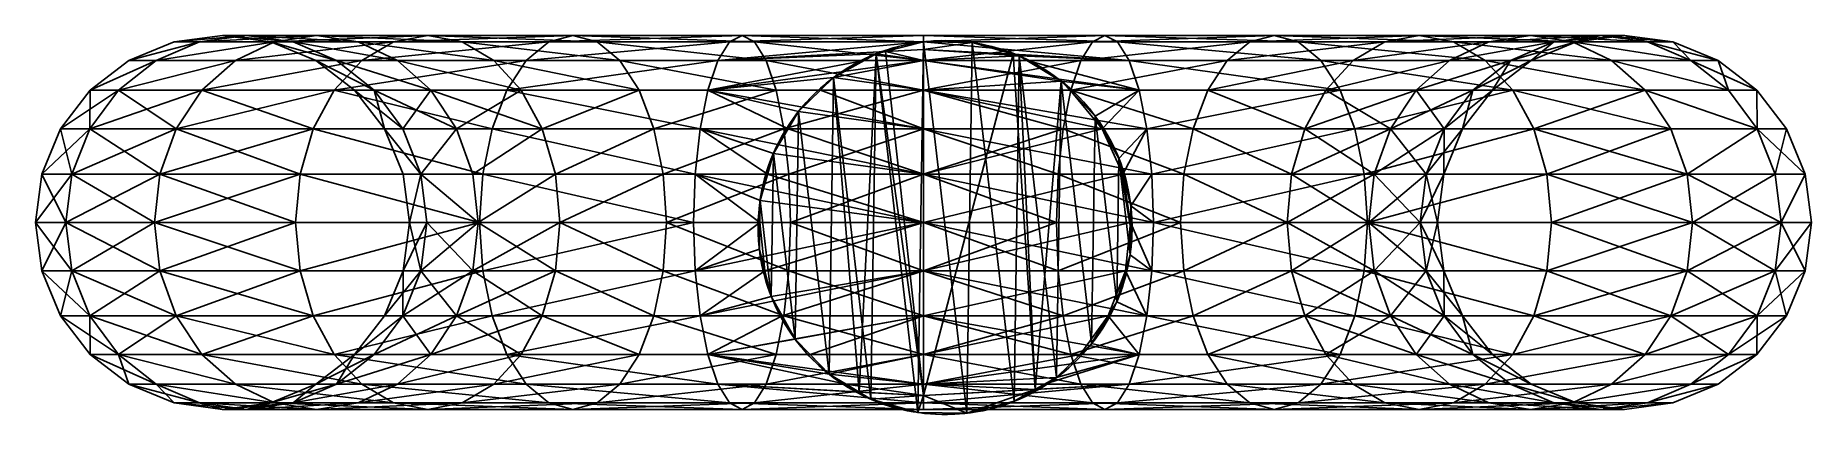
# Model space of a CAD drawing. Extents: x 0 to 38.3, y 0 to 8.1.
import ezdxf

# ---------------------------------------------------------------- set-up
doc = ezdxf.new("R2010")
doc.units = 0
doc.header["$MEASUREMENT"] = 0
doc.layers.get('0').update_dxf_attribs({"color": 13, "linetype": 'CONTINUOUS'})

msp = doc.modelspace()

# ---------------------------------------------------------------- linework, layer by layer
for p, q in [((2.985, 8, 19.128), (4.027, 8.137, 19.128)), ((3.535, 8, 23.306), (4.542, 8.137, 23.036)), ((3.535, 8, 14.95), (4.542, 8.137, 15.22)), ((4.027, 8.137, 19.128), (5.069, 8, 19.128)), ((4.027, 8.137, 19.128), (4.542, 8.137, 15.22)), ((4.542, 8.137, 23.036), (4.027, 8.137, 19.128)), ((6.05, 8.137, 26.679), (4.542, 8.137, 23.036)), ((4.542, 8.137, 15.22), (5.548, 8, 15.489)), ((4.542, 8.137, 23.036), (5.548, 8, 22.767)), ((4.542, 8.137, 15.22), (6.05, 8.137, 11.577)), ((5.147, 8, 27.2), (6.05, 8.137, 26.679)), ((5.147, 8, 11.056), (6.05, 8.137, 11.577)), ((8.45, 8.137, 29.806), (6.05, 8.137, 26.679)), ((6.05, 8.137, 26.679), (6.953, 8, 26.157)), ((6.05, 8.137, 11.577), (6.953, 8, 12.099)), ((6.05, 8.137, 11.577), (8.45, 8.137, 8.45)), ((7.713, 8, 30.543), (8.45, 8.137, 29.806)), ((7.713, 8, 7.713), (8.45, 8.137, 8.45)), ((11.577, 8.137, 32.206), (8.45, 8.137, 29.806)), ((8.45, 8.137, 29.806), (9.187, 8, 29.069)), ((8.45, 8.137, 8.45), (11.577, 8.137, 6.05)), ((8.45, 8.137, 8.45), (9.187, 8, 9.187)), ((11.056, 8, 33.109), (11.577, 8.137, 32.206)), ((11.056, 8, 5.147), (11.577, 8.137, 6.05)), ((15.22, 8.137, 33.715), (11.577, 8.137, 32.206)), ((11.577, 8.137, 32.206), (12.099, 8, 31.303)), ((11.577, 8.137, 6.05), (12.099, 8, 6.953)), ((11.577, 8.137, 6.05), (15.22, 8.137, 4.542)), ((14.95, 8, 34.721), (15.22, 8.137, 33.715)), ((14.95, 8, 3.535), (15.22, 8.137, 4.542)), ((19.128, 8.137, 34.229), (15.22, 8.137, 33.715)), ((15.22, 8.137, 33.715), (15.489, 8, 32.708)), ((15.22, 8.137, 4.542), (15.489, 8, 5.548)), ((15.22, 8.137, 4.542), (19.128, 8.137, 4.027)), ((23.036, 8.137, 33.715), (19.128, 8.137, 34.229)), ((19.128, 8.137, 34.229), (19.128, 8, 33.187)), ((19.128, 8, 35.271), (19.128, 8.137, 34.229)), ((19.128, 8.137, 4.027), (19.128, 8, 5.069)), ((19.128, 8.137, 4.027), (23.036, 8.137, 4.542)), ((19.128, 8, 2.985), (19.128, 8.137, 4.027)), ((23.036, 8.137, 33.715), (22.767, 8, 32.708)), ((23.036, 8.137, 4.542), (22.767, 8, 5.548)), ((23.306, 8, 34.721), (23.036, 8.137, 33.715)), ((26.679, 8.137, 32.206), (23.036, 8.137, 33.715)), ((23.306, 8, 3.535), (23.036, 8.137, 4.542)), ((23.036, 8.137, 4.542), (26.679, 8.137, 6.05)), ((26.679, 8.137, 32.206), (26.157, 8, 31.303)), ((26.679, 8.137, 6.05), (26.157, 8, 6.953)), ((27.2, 8, 33.109), (26.679, 8.137, 32.206)), ((29.806, 8.137, 29.806), (26.679, 8.137, 32.206)), ((27.2, 8, 5.147), (26.679, 8.137, 6.05)), ((26.679, 8.137, 6.05), (29.806, 8.137, 8.45)), ((29.806, 8.137, 29.806), (29.069, 8, 29.069)), ((29.806, 8.137, 8.45), (29.069, 8, 9.187)), ((30.543, 8, 30.543), (29.806, 8.137, 29.806)), ((32.206, 8.137, 26.679), (29.806, 8.137, 29.806)), ((30.543, 8, 7.713), (29.806, 8.137, 8.45)), ((29.806, 8.137, 8.45), (32.206, 8.137, 11.577)), ((32.206, 8.137, 26.679), (31.303, 8, 26.157)), ((32.206, 8.137, 11.577), (31.303, 8, 12.099)), ((33.109, 8, 27.2), (32.206, 8.137, 26.679)), ((33.715, 8.137, 23.036), (32.206, 8.137, 26.679)), ((32.206, 8.137, 11.577), (33.715, 8.137, 15.22)), ((33.109, 8, 11.056), (32.206, 8.137, 11.577)), ((33.715, 8.137, 23.036), (32.708, 8, 22.767)), ((33.715, 8.137, 15.22), (32.708, 8, 15.489)), ((33.187, 8, 19.128), (34.229, 8.137, 19.128)), ((34.721, 8, 23.306), (33.715, 8.137, 23.036)), ((34.229, 8.137, 19.128), (33.715, 8.137, 23.036)), ((34.721, 8, 14.95), (33.715, 8.137, 15.22)), ((33.715, 8.137, 15.22), (34.229, 8.137, 19.128)), ((34.229, 8.137, 19.128), (35.271, 8, 19.128)), ((2.013, 7.598, 19.128), (2.985, 8, 19.128)), ((2.597, 7.598, 23.558), (3.535, 8, 23.306)), ((2.597, 7.598, 14.698), (3.535, 8, 14.95)), ((2.985, 8, 19.128), (3.535, 8, 14.95)), ((3.535, 8, 23.306), (2.985, 8, 19.128)), ((5.147, 8, 27.2), (3.535, 8, 23.306)), ((3.535, 8, 14.95), (5.147, 8, 11.056)), ((4.306, 7.598, 27.685), (5.147, 8, 27.2)), ((4.306, 7.598, 10.571), (5.147, 8, 11.056)), ((5.069, 8, 19.128), (6.04, 7.598, 19.128)), ((5.069, 8, 19.128), (5.548, 8, 15.489)), ((5.548, 8, 22.767), (5.069, 8, 19.128)), ((7.713, 8, 30.543), (5.147, 8, 27.2)), ((5.147, 8, 11.056), (7.713, 8, 7.713)), ((5.548, 8, 15.489), (6.486, 7.598, 15.741)), ((5.548, 8, 22.767), (6.486, 7.598, 22.515)), ((6.953, 8, 26.157), (5.548, 8, 22.767)), ((5.548, 8, 15.489), (6.953, 8, 12.099)), ((9.187, 8, 29.069), (6.953, 8, 26.157)), ((6.953, 8, 26.157), (7.794, 7.598, 25.672)), ((6.953, 8, 12.099), (7.794, 7.598, 12.584)), ((6.953, 8, 12.099), (9.187, 8, 9.187)), ((7.026, 7.598, 31.23), (7.713, 8, 30.543)), ((7.026, 7.598, 7.026), (7.713, 8, 7.713)), ((11.056, 8, 33.109), (7.713, 8, 30.543)), ((7.713, 8, 7.713), (11.056, 8, 5.147)), ((12.099, 8, 31.303), (9.187, 8, 29.069)), ((9.187, 8, 29.069), (9.874, 7.598, 28.382)), ((9.187, 8, 9.187), (9.874, 7.598, 9.874)), ((9.187, 8, 9.187), (12.099, 8, 6.953)), ((10.571, 7.598, 33.95), (11.056, 8, 33.109)), ((10.571, 7.598, 4.306), (11.056, 8, 5.147)), ((14.95, 8, 34.721), (11.056, 8, 33.109)), ((11.056, 8, 5.147), (14.95, 8, 3.535)), ((15.489, 8, 32.708), (12.099, 8, 31.303)), ((12.099, 8, 31.303), (12.584, 7.598, 30.462)), ((12.099, 8, 6.953), (15.489, 8, 5.548)), ((12.099, 8, 6.953), (12.584, 7.598, 7.794)), ((14.698, 7.598, 35.659), (14.95, 8, 34.721)), ((14.698, 7.598, 2.597), (14.95, 8, 3.535)), ((19.128, 8, 35.271), (14.95, 8, 34.721)), ((14.95, 8, 3.535), (19.128, 8, 2.985)), ((19.128, 8, 33.187), (15.489, 8, 32.708)), ((15.489, 8, 32.708), (15.741, 7.598, 31.77)), ((15.489, 8, 5.548), (15.741, 7.598, 6.486)), ((15.489, 8, 5.548), (19.128, 8, 5.069)), ((18.109, 7.743, 35.757), (17.847, 7.598, 36.074)), ((18.313, 7.795, 35.659), (18.109, 7.743, 35.757)), ((18.109, 7.743, 35.757), (18.109, 7.743, 149.421)), ((18.109, 7.743, 35.659), (18.109, 7.743, 35.757)), ((19.128, 7.839, 35.659), (18.313, 7.795, 35.659)), ((22.767, 8, 32.708), (19.128, 8, 33.187)), ((19.128, 8, 33.187), (19.128, 7.598, 32.216)), ((23.306, 8, 34.721), (19.128, 8, 35.271)), ((19.128, 7.839, 35.659), (19.128, 8, 35.271)), ((19.128, 8, 5.069), (22.767, 8, 5.548)), ((19.128, 8, 5.069), (19.128, 7.598, 6.04)), ((19.128, 8, 2.985), (23.306, 8, 3.535)), ((19.128, 7.598, 2.013), (19.128, 8, 2.985)), ((19.128, 8, 35.659), (19.128, 8, 149.421)), ((21.059, 7.734, 35.659), (19.128, 7.839, 35.659)), ((19.128, 7.598, 36.243), (19.128, 7.839, 35.659)), ((20.179, 7.984, 35.659), (20.179, 7.984, 149.421)), ((21.19, 7.697, 35.732), (21.059, 7.734, 35.659)), ((21.356, 7.598, 35.949), (21.19, 7.697, 35.732)), ((21.19, 7.697, 35.659), (21.19, 7.697, 35.732)), ((21.19, 7.697, 35.732), (21.19, 7.697, 149.421)), ((22.767, 8, 32.708), (22.515, 7.598, 31.77)), ((22.767, 8, 5.548), (22.515, 7.598, 6.486)), ((26.157, 8, 31.303), (22.767, 8, 32.708)), ((22.767, 8, 5.548), (26.157, 8, 6.953)), ((23.558, 7.598, 35.659), (23.306, 8, 34.721)), ((27.2, 8, 33.109), (23.306, 8, 34.721)), ((23.558, 7.598, 2.597), (23.306, 8, 3.535)), ((23.306, 8, 3.535), (27.2, 8, 5.147)), ((26.157, 8, 31.303), (25.672, 7.598, 30.462)), ((26.157, 8, 6.953), (25.672, 7.598, 7.794)), ((29.069, 8, 29.069), (26.157, 8, 31.303)), ((26.157, 8, 6.953), (29.069, 8, 9.187)), ((27.685, 7.598, 33.95), (27.2, 8, 33.109)), ((30.543, 8, 30.543), (27.2, 8, 33.109)), ((27.685, 7.598, 4.306), (27.2, 8, 5.147)), ((27.2, 8, 5.147), (30.543, 8, 7.713)), ((29.069, 8, 29.069), (28.382, 7.598, 28.382)), ((29.069, 8, 9.187), (28.382, 7.598, 9.874)), ((31.303, 8, 26.157), (29.069, 8, 29.069)), ((29.069, 8, 9.187), (31.303, 8, 12.099)), ((31.303, 8, 26.157), (30.462, 7.598, 25.672)), ((31.303, 8, 12.099), (30.462, 7.598, 12.584)), ((31.23, 7.598, 31.23), (30.543, 8, 30.543)), ((33.109, 8, 27.2), (30.543, 8, 30.543)), ((30.543, 8, 7.713), (33.109, 8, 11.056)), ((31.23, 7.598, 7.026), (30.543, 8, 7.713)), ((32.708, 8, 22.767), (31.303, 8, 26.157)), ((31.303, 8, 12.099), (32.708, 8, 15.489)), ((32.708, 8, 22.767), (31.77, 7.598, 22.515)), ((32.708, 8, 15.489), (31.77, 7.598, 15.741)), ((32.216, 7.598, 19.128), (33.187, 8, 19.128)), ((33.187, 8, 19.128), (32.708, 8, 22.767)), ((32.708, 8, 15.489), (33.187, 8, 19.128)), ((34.721, 8, 23.306), (33.109, 8, 27.2)), ((33.95, 7.598, 27.685), (33.109, 8, 27.2)), ((33.109, 8, 11.056), (34.721, 8, 14.95)), ((33.95, 7.598, 10.571), (33.109, 8, 11.056)), ((35.659, 7.598, 23.558), (34.721, 8, 23.306)), ((35.271, 8, 19.128), (34.721, 8, 23.306)), ((35.659, 7.598, 14.698), (34.721, 8, 14.95)), ((34.721, 8, 14.95), (35.271, 8, 19.128)), ((35.271, 8, 19.128), (36.243, 7.598, 19.128)), ((1.179, 6.958, 19.128), (2.013, 7.598, 19.128)), ((1.791, 6.958, 14.483), (2.597, 7.598, 14.698)), ((1.791, 6.958, 23.773), (2.597, 7.598, 23.558)), ((2.013, 7.598, 19.128), (2.597, 7.598, 14.698)), ((2.597, 7.598, 23.558), (2.013, 7.598, 19.128)), ((4.306, 7.598, 27.685), (2.597, 7.598, 23.558)), ((2.597, 7.598, 14.698), (4.306, 7.598, 10.571)), ((3.584, 6.958, 28.102), (4.306, 7.598, 27.685)), ((3.584, 6.958, 10.154), (4.306, 7.598, 10.571)), ((7.026, 7.598, 31.23), (4.306, 7.598, 27.685)), ((4.306, 7.598, 10.571), (7.026, 7.598, 7.026)), ((6.04, 7.598, 19.128), (6.874, 6.958, 19.128)), ((6.04, 7.598, 19.128), (6.486, 7.598, 15.741)), ((6.486, 7.598, 22.515), (6.04, 7.598, 19.128)), ((6.436, 6.958, 31.82), (7.026, 7.598, 31.23)), ((6.436, 6.958, 6.436), (7.026, 7.598, 7.026)), ((6.486, 7.598, 15.741), (7.794, 7.598, 12.584)), ((6.486, 7.598, 22.515), (7.292, 6.958, 22.299)), ((7.794, 7.598, 25.672), (6.486, 7.598, 22.515)), ((6.486, 7.598, 15.741), (7.292, 6.958, 15.957)), ((10.571, 7.598, 33.95), (7.026, 7.598, 31.23)), ((7.026, 7.598, 7.026), (10.571, 7.598, 4.306)), ((7.794, 7.598, 25.672), (8.516, 6.958, 25.255)), ((7.794, 7.598, 12.584), (8.516, 6.958, 13.001)), ((9.874, 7.598, 28.382), (7.794, 7.598, 25.672)), ((7.794, 7.598, 12.584), (9.874, 7.598, 9.874)), ((12.584, 7.598, 30.462), (9.874, 7.598, 28.382)), ((9.874, 7.598, 28.382), (10.463, 6.958, 27.793)), ((9.874, 7.598, 9.874), (10.463, 6.958, 10.463)), ((9.874, 7.598, 9.874), (12.584, 7.598, 7.794)), ((10.154, 6.958, 34.672), (10.571, 7.598, 33.95)), ((10.154, 6.958, 3.584), (10.571, 7.598, 4.306)), ((14.698, 7.598, 35.659), (10.571, 7.598, 33.95)), ((10.571, 7.598, 4.306), (14.698, 7.598, 2.597)), ((15.741, 7.598, 31.77), (12.584, 7.598, 30.462)), ((12.584, 7.598, 30.462), (13.001, 6.958, 29.74)), ((12.584, 7.598, 7.794), (15.741, 7.598, 6.486)), ((12.584, 7.598, 7.794), (13.001, 6.958, 8.516)), ((14.483, 6.958, 36.465), (14.698, 7.598, 35.659)), ((14.483, 6.958, 1.791), (14.698, 7.598, 2.597)), ((17.847, 7.598, 36.074), (14.698, 7.598, 35.659)), ((14.698, 7.598, 2.597), (19.128, 7.598, 2.013)), ((19.128, 7.598, 32.216), (15.741, 7.598, 31.77)), ((15.741, 7.598, 31.77), (15.957, 6.958, 30.964)), ((15.741, 7.598, 6.486), (19.128, 7.598, 6.04)), ((15.741, 7.598, 6.486), (15.957, 6.958, 7.292)), ((17.847, 7.598, 36.074), (17.19, 7.232, 36.465)), ((19.128, 7.598, 36.243), (17.847, 7.598, 36.074)), ((22.515, 7.598, 31.77), (19.128, 7.598, 32.216)), ((19.128, 7.598, 32.216), (19.128, 6.958, 31.382)), ((19.128, 6.958, 37.077), (19.128, 7.598, 36.243)), ((19.128, 7.598, 6.04), (19.128, 6.958, 6.874)), ((19.128, 7.598, 2.013), (23.558, 7.598, 2.597)), ((19.128, 6.958, 1.179), (19.128, 7.598, 2.013)), ((19.128, 7.598, 6.04), (22.515, 7.598, 6.486)), ((21.356, 7.598, 35.949), (19.128, 7.598, 36.243)), ((22.093, 7.157, 36.426), (21.356, 7.598, 35.949)), ((23.558, 7.598, 35.659), (21.356, 7.598, 35.949)), ((22.515, 7.598, 31.77), (22.299, 6.958, 30.964)), ((22.515, 7.598, 6.486), (22.299, 6.958, 7.292)), ((25.672, 7.598, 30.462), (22.515, 7.598, 31.77)), ((22.515, 7.598, 6.486), (25.672, 7.598, 7.794)), ((27.685, 7.598, 33.95), (23.558, 7.598, 35.659)), ((23.773, 6.958, 36.465), (23.558, 7.598, 35.659)), ((23.773, 6.958, 1.791), (23.558, 7.598, 2.597)), ((23.558, 7.598, 2.597), (27.685, 7.598, 4.306)), ((25.672, 7.598, 30.462), (25.255, 6.958, 29.74)), ((25.672, 7.598, 7.794), (25.255, 6.958, 8.516)), ((28.382, 7.598, 28.382), (25.672, 7.598, 30.462)), ((25.672, 7.598, 7.794), (28.382, 7.598, 9.874)), ((31.23, 7.598, 31.23), (27.685, 7.598, 33.95)), ((28.102, 6.958, 34.672), (27.685, 7.598, 33.95)), ((28.102, 6.958, 3.584), (27.685, 7.598, 4.306)), ((27.685, 7.598, 4.306), (31.23, 7.598, 7.026)), ((28.382, 7.598, 28.382), (27.793, 6.958, 27.793)), ((28.382, 7.598, 9.874), (27.793, 6.958, 10.463)), ((30.462, 7.598, 25.672), (28.382, 7.598, 28.382)), ((28.382, 7.598, 9.874), (30.462, 7.598, 12.584)), ((30.462, 7.598, 25.672), (29.74, 6.958, 25.255)), ((30.462, 7.598, 12.584), (29.74, 6.958, 13.001)), ((31.77, 7.598, 22.515), (30.462, 7.598, 25.672)), ((30.462, 7.598, 12.584), (31.77, 7.598, 15.741)), ((31.77, 7.598, 22.515), (30.964, 6.958, 22.299)), ((31.77, 7.598, 15.741), (30.964, 6.958, 15.957)), ((31.82, 6.958, 31.82), (31.23, 7.598, 31.23)), ((33.95, 7.598, 27.685), (31.23, 7.598, 31.23)), ((31.82, 6.958, 6.436), (31.23, 7.598, 7.026)), ((31.23, 7.598, 7.026), (33.95, 7.598, 10.571)), ((31.382, 6.958, 19.128), (32.216, 7.598, 19.128)), ((32.216, 7.598, 19.128), (31.77, 7.598, 22.515)), ((31.77, 7.598, 15.741), (32.216, 7.598, 19.128)), ((34.672, 6.958, 28.102), (33.95, 7.598, 27.685)), ((35.659, 7.598, 23.558), (33.95, 7.598, 27.685)), ((34.672, 6.958, 10.154), (33.95, 7.598, 10.571)), ((33.95, 7.598, 10.571), (35.659, 7.598, 14.698)), ((36.465, 6.958, 23.773), (35.659, 7.598, 23.558)), ((36.243, 7.598, 19.128), (35.659, 7.598, 23.558)), ((36.465, 6.958, 14.483), (35.659, 7.598, 14.698)), ((35.659, 7.598, 14.698), (36.243, 7.598, 19.128)), ((36.243, 7.598, 19.128), (37.077, 6.958, 19.128)), ((0.54, 6.124, 19.128), (1.179, 6.958, 19.128)), ((1.173, 6.124, 14.317), (1.791, 6.958, 14.483)), ((1.173, 6.124, 23.939), (1.791, 6.958, 23.773)), ((1.179, 6.958, 19.128), (1.791, 6.958, 14.483)), ((1.791, 6.958, 23.773), (1.179, 6.958, 19.128)), ((3.584, 6.958, 28.102), (1.791, 6.958, 23.773)), ((1.791, 6.958, 14.483), (3.584, 6.958, 10.154)), ((3.03, 6.124, 28.422), (3.584, 6.958, 28.102)), ((3.03, 6.124, 9.834), (3.584, 6.958, 10.154)), ((6.436, 6.958, 31.82), (3.584, 6.958, 28.102)), ((3.584, 6.958, 10.154), (6.436, 6.958, 6.436)), ((5.984, 6.124, 32.272), (6.436, 6.958, 31.82)), ((5.984, 6.124, 5.984), (6.436, 6.958, 6.436)), ((10.154, 6.958, 34.672), (6.436, 6.958, 31.82)), ((6.436, 6.958, 6.436), (10.154, 6.958, 3.584)), ((6.874, 6.958, 19.128), (7.514, 6.124, 19.128)), ((6.874, 6.958, 19.128), (7.292, 6.958, 15.957)), ((7.292, 6.958, 22.299), (6.874, 6.958, 19.128)), ((8.516, 6.958, 25.255), (7.292, 6.958, 22.299)), ((7.292, 6.958, 15.957), (8.516, 6.958, 13.001)), ((7.292, 6.958, 15.957), (7.91, 6.124, 16.122)), ((7.292, 6.958, 22.299), (7.91, 6.124, 22.134)), ((8.516, 6.958, 25.255), (9.07, 6.124, 24.935)), ((10.463, 6.958, 27.793), (8.516, 6.958, 25.255)), ((8.516, 6.958, 13.001), (9.07, 6.124, 13.321)), ((8.516, 6.958, 13.001), (10.463, 6.958, 10.463)), ((9.834, 6.124, 35.226), (10.154, 6.958, 34.672)), ((9.834, 6.124, 3.03), (10.154, 6.958, 3.584)), ((14.483, 6.958, 36.465), (10.154, 6.958, 34.672)), ((10.154, 6.958, 3.584), (14.483, 6.958, 1.791)), ((13.001, 6.958, 29.74), (10.463, 6.958, 27.793)), ((10.463, 6.958, 27.793), (10.916, 6.124, 27.34)), ((10.463, 6.958, 10.463), (10.916, 6.124, 10.916)), ((10.463, 6.958, 10.463), (13.001, 6.958, 8.516)), ((15.957, 6.958, 30.964), (13.001, 6.958, 29.74)), ((13.001, 6.958, 29.74), (13.321, 6.124, 29.186)), ((13.001, 6.958, 8.516), (15.957, 6.958, 7.292)), ((13.001, 6.958, 8.516), (13.321, 6.124, 9.07)), ((14.317, 6.124, 37.083), (14.483, 6.958, 36.465)), ((14.317, 6.124, 1.173), (14.483, 6.958, 1.791)), ((16.908, 6.958, 36.784), (14.483, 6.958, 36.465)), ((14.483, 6.958, 1.791), (19.128, 6.958, 1.179)), ((19.128, 6.958, 31.382), (15.957, 6.958, 30.964)), ((15.957, 6.958, 30.964), (16.122, 6.124, 30.346)), ((15.957, 6.958, 7.292), (19.128, 6.958, 6.874)), ((15.957, 6.958, 7.292), (16.122, 6.124, 7.91)), ((16.908, 6.958, 36.784), (16.436, 6.5, 37.074)), ((17.19, 7.232, 36.465), (16.908, 6.958, 36.784)), ((19.128, 6.958, 37.077), (16.908, 6.958, 36.784)), ((17.19, 7.232, 36.465), (17.19, 7.232, 149.421)), ((17.19, 7.232, 35.659), (17.19, 7.232, 36.465)), ((22.299, 6.958, 30.964), (19.128, 6.958, 31.382)), ((19.128, 6.958, 31.382), (19.128, 6.124, 30.742)), ((19.128, 6.124, 37.717), (19.128, 6.958, 37.077)), ((19.128, 6.958, 6.874), (19.128, 6.124, 7.514)), ((19.128, 6.124, 0.54), (19.128, 6.958, 1.179)), ((19.128, 6.958, 1.179), (23.773, 6.958, 1.791)), ((19.128, 6.958, 6.874), (22.299, 6.958, 7.292)), ((22.286, 6.958, 36.661), (19.128, 6.958, 37.077)), ((22.286, 6.958, 36.661), (22.093, 7.157, 36.426)), ((22.093, 7.157, 35.659), (22.093, 7.157, 36.426)), ((22.093, 7.157, 36.426), (22.093, 7.157, 149.421)), ((22.299, 6.958, 30.964), (22.134, 6.124, 30.346)), ((22.299, 6.958, 7.292), (22.134, 6.124, 7.91)), ((22.825, 6.403, 37.016), (22.286, 6.958, 36.661)), ((23.773, 6.958, 36.465), (22.286, 6.958, 36.661)), ((25.255, 6.958, 29.74), (22.299, 6.958, 30.964)), ((22.299, 6.958, 7.292), (25.255, 6.958, 8.516)), ((23.939, 6.124, 37.083), (23.773, 6.958, 36.465)), ((28.102, 6.958, 34.672), (23.773, 6.958, 36.465)), ((23.939, 6.124, 1.173), (23.773, 6.958, 1.791)), ((23.773, 6.958, 1.791), (28.102, 6.958, 3.584)), ((25.255, 6.958, 29.74), (24.935, 6.124, 29.186)), ((25.255, 6.958, 8.516), (24.935, 6.124, 9.07)), ((27.793, 6.958, 27.793), (25.255, 6.958, 29.74)), ((25.255, 6.958, 8.516), (27.793, 6.958, 10.463)), ((27.793, 6.958, 27.793), (27.34, 6.124, 27.34)), ((27.793, 6.958, 10.463), (27.34, 6.124, 10.916)), ((29.74, 6.958, 25.255), (27.793, 6.958, 27.793)), ((27.793, 6.958, 10.463), (29.74, 6.958, 13.001)), ((31.82, 6.958, 31.82), (28.102, 6.958, 34.672)), ((28.422, 6.124, 35.226), (28.102, 6.958, 34.672)), ((28.422, 6.124, 3.03), (28.102, 6.958, 3.584)), ((28.102, 6.958, 3.584), (31.82, 6.958, 6.436)), ((29.74, 6.958, 25.255), (29.186, 6.124, 24.935)), ((29.74, 6.958, 13.001), (29.186, 6.124, 13.321)), ((30.964, 6.958, 22.299), (29.74, 6.958, 25.255)), ((29.74, 6.958, 13.001), (30.964, 6.958, 15.957)), ((30.964, 6.958, 22.299), (30.346, 6.124, 22.134)), ((30.964, 6.958, 15.957), (30.346, 6.124, 16.122)), ((30.742, 6.124, 19.128), (31.382, 6.958, 19.128)), ((31.382, 6.958, 19.128), (30.964, 6.958, 22.299)), ((30.964, 6.958, 15.957), (31.382, 6.958, 19.128)), ((32.272, 6.124, 32.272), (31.82, 6.958, 31.82)), ((34.672, 6.958, 28.102), (31.82, 6.958, 31.82)), ((32.272, 6.124, 5.984), (31.82, 6.958, 6.436)), ((31.82, 6.958, 6.436), (34.672, 6.958, 10.154)), ((35.226, 6.124, 28.422), (34.672, 6.958, 28.102)), ((36.465, 6.958, 23.773), (34.672, 6.958, 28.102)), ((34.672, 6.958, 10.154), (36.465, 6.958, 14.483)), ((35.226, 6.124, 9.834), (34.672, 6.958, 10.154)), ((37.083, 6.124, 23.939), (36.465, 6.958, 23.773)), ((37.077, 6.958, 19.128), (36.465, 6.958, 23.773)), ((37.083, 6.124, 14.317), (36.465, 6.958, 14.483)), ((36.465, 6.958, 14.483), (37.077, 6.958, 19.128)), ((37.077, 6.958, 19.128), (37.717, 6.124, 19.128)), ((0.137, 5.153, 19.128), (0.54, 6.124, 19.128)), ((0.54, 6.124, 19.128), (1.173, 6.124, 14.317)), ((1.173, 6.124, 23.939), (0.54, 6.124, 19.128)), ((0.784, 5.153, 14.213), (1.173, 6.124, 14.317)), ((0.784, 5.153, 24.043), (1.173, 6.124, 23.939)), ((3.03, 6.124, 28.422), (1.173, 6.124, 23.939)), ((1.173, 6.124, 14.317), (3.03, 6.124, 9.834)), ((2.681, 5.153, 28.623), (3.03, 6.124, 28.422)), ((2.681, 5.153, 9.633), (3.03, 6.124, 9.834)), ((5.984, 6.124, 32.272), (3.03, 6.124, 28.422)), ((3.03, 6.124, 9.834), (5.984, 6.124, 5.984)), ((5.699, 5.153, 32.557), (5.984, 6.124, 32.272)), ((5.699, 5.153, 5.699), (5.984, 6.124, 5.984)), ((9.834, 6.124, 35.226), (5.984, 6.124, 32.272)), ((5.984, 6.124, 5.984), (9.834, 6.124, 3.03)), ((7.514, 6.124, 19.128), (7.917, 5.153, 19.128)), ((7.514, 6.124, 19.128), (7.91, 6.124, 16.122)), ((7.91, 6.124, 22.134), (7.514, 6.124, 19.128)), ((7.91, 6.124, 16.122), (9.07, 6.124, 13.321)), ((9.07, 6.124, 24.935), (7.91, 6.124, 22.134)), ((7.91, 6.124, 16.122), (8.299, 5.153, 16.226)), ((7.91, 6.124, 22.134), (8.299, 5.153, 22.03)), ((10.916, 6.124, 27.34), (9.07, 6.124, 24.935)), ((9.07, 6.124, 24.935), (9.419, 5.153, 24.734)), ((9.07, 6.124, 13.321), (9.419, 5.153, 13.522)), ((9.07, 6.124, 13.321), (10.916, 6.124, 10.916)), ((9.633, 5.153, 35.575), (9.834, 6.124, 35.226)), ((9.633, 5.153, 2.681), (9.834, 6.124, 3.03)), ((14.317, 6.124, 37.083), (9.834, 6.124, 35.226)), ((9.834, 6.124, 3.03), (14.317, 6.124, 1.173)), ((13.321, 6.124, 29.186), (10.916, 6.124, 27.34)), ((10.916, 6.124, 27.34), (11.2, 5.153, 27.056)), ((10.916, 6.124, 10.916), (11.2, 5.153, 11.2)), ((10.916, 6.124, 10.916), (13.321, 6.124, 9.07)), ((16.122, 6.124, 30.346), (13.321, 6.124, 29.186)), ((13.321, 6.124, 29.186), (13.522, 5.153, 28.837)), ((13.321, 6.124, 9.07), (16.122, 6.124, 7.91)), ((13.321, 6.124, 9.07), (13.522, 5.153, 9.419)), ((14.213, 5.153, 37.472), (14.317, 6.124, 37.083)), ((14.213, 5.153, 0.784), (14.317, 6.124, 1.173)), ((16.211, 6.124, 37.333), (14.317, 6.124, 37.083)), ((14.317, 6.124, 1.173), (19.128, 6.124, 0.54)), ((16.211, 6.124, 37.333), (15.896, 5.597, 37.509)), ((19.128, 6.124, 30.742), (16.122, 6.124, 30.346)), ((16.122, 6.124, 30.346), (16.226, 5.153, 29.957)), ((16.122, 6.124, 7.91), (16.226, 5.153, 8.299)), ((16.122, 6.124, 7.91), (19.128, 6.124, 7.514)), ((16.436, 6.5, 37.074), (16.211, 6.124, 37.333)), ((19.128, 6.124, 37.717), (16.211, 6.124, 37.333)), ((16.436, 6.5, 35.659), (16.436, 6.5, 37.074)), ((16.436, 6.5, 37.074), (16.436, 6.5, 149.421)), ((22.134, 6.124, 30.346), (19.128, 6.124, 30.742)), ((19.128, 6.124, 30.742), (19.128, 5.153, 30.339)), ((19.128, 5.153, 38.119), (19.128, 6.124, 37.717)), ((19.128, 6.124, 7.514), (19.128, 5.153, 7.917)), ((19.128, 5.153, 0.137), (19.128, 6.124, 0.54)), ((19.128, 6.124, 7.514), (22.134, 6.124, 7.91)), ((19.128, 6.124, 0.54), (23.939, 6.124, 1.173)), ((22.98, 6.124, 37.209), (19.128, 6.124, 37.717)), ((22.134, 6.124, 30.346), (22.03, 5.153, 29.957)), ((22.134, 6.124, 7.91), (22.03, 5.153, 8.299)), ((24.935, 6.124, 29.186), (22.134, 6.124, 30.346)), ((22.134, 6.124, 7.91), (24.935, 6.124, 9.07)), ((22.98, 6.124, 37.209), (22.825, 6.403, 37.016)), ((22.825, 6.403, 35.659), (22.825, 6.403, 37.016)), ((22.825, 6.403, 37.016), (22.825, 6.403, 149.421)), ((23.939, 6.124, 37.083), (22.98, 6.124, 37.209)), ((23.336, 5.485, 37.427), (22.98, 6.124, 37.209)), ((28.422, 6.124, 35.226), (23.939, 6.124, 37.083)), ((24.043, 5.153, 37.472), (23.939, 6.124, 37.083)), ((24.043, 5.153, 0.784), (23.939, 6.124, 1.173)), ((23.939, 6.124, 1.173), (28.422, 6.124, 3.03)), ((24.935, 6.124, 29.186), (24.734, 5.153, 28.837)), ((24.935, 6.124, 9.07), (24.734, 5.153, 9.419)), ((27.34, 6.124, 27.34), (24.935, 6.124, 29.186)), ((24.935, 6.124, 9.07), (27.34, 6.124, 10.916)), ((27.34, 6.124, 27.34), (27.056, 5.153, 27.056)), ((27.34, 6.124, 10.916), (27.056, 5.153, 11.2)), ((29.186, 6.124, 24.935), (27.34, 6.124, 27.34)), ((27.34, 6.124, 10.916), (29.186, 6.124, 13.321)), ((28.623, 5.153, 35.575), (28.422, 6.124, 35.226)), ((32.272, 6.124, 32.272), (28.422, 6.124, 35.226)), ((28.623, 5.153, 2.681), (28.422, 6.124, 3.03)), ((28.422, 6.124, 3.03), (32.272, 6.124, 5.984)), ((29.186, 6.124, 24.935), (28.837, 5.153, 24.734)), ((29.186, 6.124, 13.321), (28.837, 5.153, 13.522)), ((30.346, 6.124, 22.134), (29.186, 6.124, 24.935)), ((29.186, 6.124, 13.321), (30.346, 6.124, 16.122)), ((30.346, 6.124, 22.134), (29.957, 5.153, 22.03)), ((30.346, 6.124, 16.122), (29.957, 5.153, 16.226)), ((30.339, 5.153, 19.128), (30.742, 6.124, 19.128)), ((30.742, 6.124, 19.128), (30.346, 6.124, 22.134)), ((30.346, 6.124, 16.122), (30.742, 6.124, 19.128)), ((32.557, 5.153, 32.557), (32.272, 6.124, 32.272)), ((35.226, 6.124, 28.422), (32.272, 6.124, 32.272)), ((32.557, 5.153, 5.699), (32.272, 6.124, 5.984)), ((32.272, 6.124, 5.984), (35.226, 6.124, 9.834)), ((37.083, 6.124, 23.939), (35.226, 6.124, 28.422)), ((35.575, 5.153, 28.623), (35.226, 6.124, 28.422)), ((35.226, 6.124, 9.834), (37.083, 6.124, 14.317)), ((35.575, 5.153, 9.633), (35.226, 6.124, 9.834)), ((37.472, 5.153, 24.043), (37.083, 6.124, 23.939)), ((37.717, 6.124, 19.128), (37.083, 6.124, 23.939)), ((37.472, 5.153, 14.213), (37.083, 6.124, 14.317)), ((37.083, 6.124, 14.317), (37.717, 6.124, 19.128)), ((37.717, 6.124, 19.128), (38.119, 5.153, 19.128)), ((15.896, 5.597, 37.509), (15.77, 5.153, 37.677)), ((15.896, 5.597, 37.509), (15.896, 5.597, 149.421)), ((15.896, 5.597, 35.659), (15.896, 5.597, 37.509)), ((23.42, 5.153, 37.554), (23.336, 5.485, 37.427)), ((23.336, 5.485, 35.659), (23.336, 5.485, 37.427)), ((23.336, 5.485, 37.427), (23.336, 5.485, 149.421)), ((0, 4.11, 19.128), (0.137, 5.153, 19.128)), ((0.137, 5.153, 19.128), (0.784, 5.153, 14.213)), ((0.784, 5.153, 24.043), (0.137, 5.153, 19.128)), ((0.652, 4.11, 14.177), (0.784, 5.153, 14.213)), ((0.652, 4.11, 24.079), (0.784, 5.153, 24.043)), ((2.681, 5.153, 28.623), (0.784, 5.153, 24.043)), ((0.784, 5.153, 14.213), (2.681, 5.153, 9.633)), ((2.563, 4.11, 28.692), (2.681, 5.153, 28.623)), ((2.563, 4.11, 9.564), (2.681, 5.153, 9.633)), ((5.699, 5.153, 32.557), (2.681, 5.153, 28.623)), ((2.681, 5.153, 9.633), (5.699, 5.153, 5.699)), ((5.602, 4.11, 32.654), (5.699, 5.153, 32.557)), ((5.602, 4.11, 5.602), (5.699, 5.153, 5.699)), ((9.633, 5.153, 35.575), (5.699, 5.153, 32.557)), ((5.699, 5.153, 5.699), (9.633, 5.153, 2.681)), ((7.917, 5.153, 19.128), (8.299, 5.153, 16.226)), ((7.917, 5.153, 19.128), (8.054, 4.11, 19.128)), ((8.299, 5.153, 22.03), (7.917, 5.153, 19.128)), ((8.299, 5.153, 16.226), (9.419, 5.153, 13.522)), ((8.299, 5.153, 16.226), (8.431, 4.11, 16.262)), ((8.299, 5.153, 22.03), (8.431, 4.11, 21.994)), ((9.419, 5.153, 24.734), (8.299, 5.153, 22.03)), ((9.419, 5.153, 24.734), (9.538, 4.11, 24.665)), ((11.2, 5.153, 27.056), (9.419, 5.153, 24.734)), ((9.419, 5.153, 13.522), (9.538, 4.11, 13.591)), ((9.419, 5.153, 13.522), (11.2, 5.153, 11.2)), ((9.564, 4.11, 35.693), (9.633, 5.153, 35.575)), ((9.564, 4.11, 2.563), (9.633, 5.153, 2.681)), ((14.213, 5.153, 37.472), (9.633, 5.153, 35.575)), ((9.633, 5.153, 2.681), (14.213, 5.153, 0.784)), ((13.522, 5.153, 28.837), (11.2, 5.153, 27.056)), ((11.2, 5.153, 27.056), (11.297, 4.11, 26.959)), ((11.2, 5.153, 11.2), (11.297, 4.11, 11.297)), ((11.2, 5.153, 11.2), (13.522, 5.153, 9.419)), ((13.522, 5.153, 28.837), (13.591, 4.11, 28.718)), ((16.226, 5.153, 29.957), (13.522, 5.153, 28.837)), ((13.522, 5.153, 9.419), (16.226, 5.153, 8.299)), ((13.522, 5.153, 9.419), (13.591, 4.11, 9.538)), ((14.177, 4.11, 37.604), (14.213, 5.153, 37.472)), ((14.177, 4.11, 0.652), (14.213, 5.153, 0.784)), ((15.77, 5.153, 37.677), (14.213, 5.153, 37.472)), ((14.213, 5.153, 0.784), (19.128, 5.153, 0.137)), ((15.77, 5.153, 37.677), (15.609, 4.586, 37.73)), ((19.128, 5.153, 38.119), (15.77, 5.153, 37.677)), ((19.128, 5.153, 30.339), (16.226, 5.153, 29.957)), ((16.226, 5.153, 29.957), (16.262, 4.11, 29.825)), ((16.226, 5.153, 8.299), (16.262, 4.11, 8.431)), ((16.226, 5.153, 8.299), (19.128, 5.153, 7.917)), ((22.03, 5.153, 29.957), (19.128, 5.153, 30.339)), ((19.128, 5.153, 30.339), (19.128, 4.11, 30.202)), ((19.128, 4.11, 38.256), (19.128, 5.153, 38.119)), ((19.128, 5.153, 7.917), (19.128, 4.11, 8.054)), ((19.128, 5.153, 7.917), (22.03, 5.153, 8.299)), ((19.128, 4.11), (19.128, 5.153, 0.137)), ((19.128, 5.153, 0.137), (24.043, 5.153, 0.784)), ((23.42, 5.153, 37.554), (19.128, 5.153, 38.119)), ((22.03, 5.153, 29.957), (21.994, 4.11, 29.825)), ((22.03, 5.153, 8.299), (21.994, 4.11, 8.431)), ((24.734, 5.153, 28.837), (22.03, 5.153, 29.957)), ((22.03, 5.153, 8.299), (24.734, 5.153, 9.419)), ((24.043, 5.153, 37.472), (23.42, 5.153, 37.554)), ((23.593, 4.465, 37.621), (23.42, 5.153, 37.554)), ((24.079, 4.11, 37.604), (24.043, 5.153, 37.472)), ((28.623, 5.153, 35.575), (24.043, 5.153, 37.472)), ((24.079, 4.11, 0.652), (24.043, 5.153, 0.784)), ((24.043, 5.153, 0.784), (28.623, 5.153, 2.681)), ((24.734, 5.153, 28.837), (24.665, 4.11, 28.718)), ((24.734, 5.153, 9.419), (24.665, 4.11, 9.538)), ((27.056, 5.153, 27.056), (24.734, 5.153, 28.837)), ((24.734, 5.153, 9.419), (27.056, 5.153, 11.2)), ((27.056, 5.153, 27.056), (26.959, 4.11, 26.959)), ((27.056, 5.153, 11.2), (26.959, 4.11, 11.297)), ((28.837, 5.153, 24.734), (27.056, 5.153, 27.056)), ((27.056, 5.153, 11.2), (28.837, 5.153, 13.522)), ((28.692, 4.11, 35.693), (28.623, 5.153, 35.575)), ((32.557, 5.153, 32.557), (28.623, 5.153, 35.575)), ((28.692, 4.11, 2.563), (28.623, 5.153, 2.681)), ((28.623, 5.153, 2.681), (32.557, 5.153, 5.699)), ((28.837, 5.153, 24.734), (28.718, 4.11, 24.665)), ((28.837, 5.153, 13.522), (28.718, 4.11, 13.591)), ((29.957, 5.153, 22.03), (28.837, 5.153, 24.734)), ((28.837, 5.153, 13.522), (29.957, 5.153, 16.226)), ((29.957, 5.153, 22.03), (29.825, 4.11, 21.994)), ((29.957, 5.153, 16.226), (29.825, 4.11, 16.262)), ((30.339, 5.153, 19.128), (29.957, 5.153, 22.03)), ((29.957, 5.153, 16.226), (30.339, 5.153, 19.128)), ((30.202, 4.11, 19.128), (30.339, 5.153, 19.128)), ((32.654, 4.11, 32.654), (32.557, 5.153, 32.557)), ((35.575, 5.153, 28.623), (32.557, 5.153, 32.557)), ((32.654, 4.11, 5.602), (32.557, 5.153, 5.699)), ((32.557, 5.153, 5.699), (35.575, 5.153, 9.633)), ((37.472, 5.153, 24.043), (35.575, 5.153, 28.623)), ((35.693, 4.11, 28.692), (35.575, 5.153, 28.623)), ((35.575, 5.153, 9.633), (37.472, 5.153, 14.213)), ((35.693, 4.11, 9.564), (35.575, 5.153, 9.633)), ((37.604, 4.11, 24.079), (37.472, 5.153, 24.043)), ((38.119, 5.153, 19.128), (37.472, 5.153, 24.043)), ((37.604, 4.11, 14.177), (37.472, 5.153, 14.213)), ((37.472, 5.153, 14.213), (38.119, 5.153, 19.128)), ((38.119, 5.153, 19.128), (38.256, 4.11, 19.128)), ((15.609, 4.586, 37.73), (15.602, 4.11, 37.792)), ((15.609, 4.586, 35.659), (15.609, 4.586, 37.73)), ((15.609, 4.586, 37.73), (15.609, 4.586, 149.421)), ((23.588, 4.11, 37.669), (23.593, 4.465, 37.621)), ((23.593, 4.465, 35.659), (23.593, 4.465, 37.621)), ((23.593, 4.465, 37.621), (23.593, 4.465, 149.421)), ((0.137, 3.068, 19.128), (0, 4.11, 19.128)), ((0, 4.11, 19.128), (0.652, 4.11, 14.177)), ((0.652, 4.11, 24.079), (0, 4.11, 19.128)), ((0.784, 3.068, 14.213), (0.652, 4.11, 14.177)), ((2.563, 4.11, 28.692), (0.652, 4.11, 24.079)), ((0.784, 3.068, 24.043), (0.652, 4.11, 24.079)), ((0.652, 4.11, 14.177), (2.563, 4.11, 9.564)), ((5.602, 4.11, 32.654), (2.563, 4.11, 28.692)), ((2.681, 3.068, 28.623), (2.563, 4.11, 28.692)), ((2.563, 4.11, 9.564), (5.602, 4.11, 5.602)), ((2.681, 3.068, 9.633), (2.563, 4.11, 9.564)), ((5.699, 3.068, 32.557), (5.602, 4.11, 32.654)), ((9.564, 4.11, 35.693), (5.602, 4.11, 32.654)), ((5.602, 4.11, 5.602), (9.564, 4.11, 2.563)), ((5.699, 3.068, 5.699), (5.602, 4.11, 5.602)), ((8.054, 4.11, 19.128), (7.917, 3.068, 19.128)), ((8.054, 4.11, 19.128), (8.431, 4.11, 16.262)), ((8.431, 4.11, 21.994), (8.054, 4.11, 19.128)), ((8.431, 4.11, 16.262), (8.299, 3.068, 16.226)), ((8.431, 4.11, 21.994), (8.299, 3.068, 22.03)), ((8.431, 4.11, 16.262), (9.538, 4.11, 13.591)), ((9.538, 4.11, 24.665), (8.431, 4.11, 21.994)), ((9.538, 4.11, 24.665), (9.419, 3.068, 24.734)), ((9.538, 4.11, 13.591), (9.419, 3.068, 13.522)), ((11.297, 4.11, 26.959), (9.538, 4.11, 24.665)), ((9.538, 4.11, 13.591), (11.297, 4.11, 11.297)), ((9.633, 3.068, 35.575), (9.564, 4.11, 35.693)), ((14.177, 4.11, 37.604), (9.564, 4.11, 35.693)), ((9.564, 4.11, 2.563), (14.177, 4.11, 0.652)), ((9.633, 3.068, 2.681), (9.564, 4.11, 2.563)), ((11.297, 4.11, 26.959), (11.2, 3.068, 27.056)), ((11.297, 4.11, 11.297), (11.2, 3.068, 11.2)), ((13.591, 4.11, 28.718), (11.297, 4.11, 26.959)), ((11.297, 4.11, 11.297), (13.591, 4.11, 9.538)), ((13.591, 4.11, 28.718), (13.522, 3.068, 28.837)), ((13.591, 4.11, 9.538), (13.522, 3.068, 9.419)), ((16.262, 4.11, 29.825), (13.591, 4.11, 28.718)), ((13.591, 4.11, 9.538), (16.262, 4.11, 8.431)), ((15.602, 4.11, 37.792), (14.177, 4.11, 37.604)), ((14.213, 3.068, 37.472), (14.177, 4.11, 37.604)), ((14.213, 3.068, 0.784), (14.177, 4.11, 0.652)), ((14.177, 4.11, 0.652), (19.128, 4.11)), ((15.602, 4.11, 37.792), (15.593, 3.535, 37.715)), ((19.128, 4.11, 38.256), (15.602, 4.11, 37.792)), ((16.262, 4.11, 29.825), (16.226, 3.068, 29.957)), ((16.262, 4.11, 8.431), (16.226, 3.068, 8.299)), ((19.128, 4.11, 30.202), (16.262, 4.11, 29.825)), ((16.262, 4.11, 8.431), (19.128, 4.11, 8.054)), ((21.994, 4.11, 29.825), (19.128, 4.11, 30.202)), ((19.128, 4.11, 30.202), (19.128, 3.068, 30.339)), ((19.128, 3.068, 38.119), (19.128, 4.11, 38.256)), ((19.128, 4.11, 8.054), (19.128, 3.068, 7.917)), ((19.128, 3.068, 0.137), (19.128, 4.11)), ((19.128, 4.11), (24.079, 4.11, 0.652)), ((19.128, 4.11, 8.054), (21.994, 4.11, 8.431)), ((23.588, 4.11, 37.669), (19.128, 4.11, 38.256)), ((24.665, 4.11, 28.718), (21.994, 4.11, 29.825)), ((21.994, 4.11, 29.825), (22.03, 3.068, 29.957)), ((21.994, 4.11, 8.431), (22.03, 3.068, 8.299)), ((21.994, 4.11, 8.431), (24.665, 4.11, 9.538)), ((23.577, 3.414, 37.579), (23.588, 4.11, 37.669)), ((24.079, 4.11, 37.604), (23.588, 4.11, 37.669)), ((24.043, 3.068, 37.472), (24.079, 4.11, 37.604)), ((24.043, 3.068, 0.784), (24.079, 4.11, 0.652)), ((28.692, 4.11, 35.693), (24.079, 4.11, 37.604)), ((24.079, 4.11, 0.652), (28.692, 4.11, 2.563)), ((24.665, 4.11, 28.718), (24.734, 3.068, 28.837)), ((26.959, 4.11, 26.959), (24.665, 4.11, 28.718)), ((24.665, 4.11, 9.538), (24.734, 3.068, 9.419)), ((24.665, 4.11, 9.538), (26.959, 4.11, 11.297)), ((26.959, 4.11, 26.959), (27.056, 3.068, 27.056)), ((28.718, 4.11, 24.665), (26.959, 4.11, 26.959)), ((26.959, 4.11, 11.297), (27.056, 3.068, 11.2)), ((26.959, 4.11, 11.297), (28.718, 4.11, 13.591)), ((28.623, 3.068, 35.575), (28.692, 4.11, 35.693)), ((28.623, 3.068, 2.681), (28.692, 4.11, 2.563)), ((32.654, 4.11, 32.654), (28.692, 4.11, 35.693)), ((28.692, 4.11, 2.563), (32.654, 4.11, 5.602)), ((29.825, 4.11, 21.994), (28.718, 4.11, 24.665)), ((28.718, 4.11, 24.665), (28.837, 3.068, 24.734)), ((28.718, 4.11, 13.591), (28.837, 3.068, 13.522)), ((28.718, 4.11, 13.591), (29.825, 4.11, 16.262)), ((29.825, 4.11, 21.994), (29.957, 3.068, 22.03)), ((30.202, 4.11, 19.128), (29.825, 4.11, 21.994)), ((29.825, 4.11, 16.262), (30.202, 4.11, 19.128)), ((29.825, 4.11, 16.262), (29.957, 3.068, 16.226)), ((30.339, 3.068, 19.128), (30.202, 4.11, 19.128)), ((32.557, 3.068, 32.557), (32.654, 4.11, 32.654)), ((32.557, 3.068, 5.699), (32.654, 4.11, 5.602)), ((35.693, 4.11, 28.692), (32.654, 4.11, 32.654)), ((32.654, 4.11, 5.602), (35.693, 4.11, 9.564)), ((35.575, 3.068, 28.623), (35.693, 4.11, 28.692)), ((35.575, 3.068, 9.633), (35.693, 4.11, 9.564)), ((37.604, 4.11, 24.079), (35.693, 4.11, 28.692)), ((35.693, 4.11, 9.564), (37.604, 4.11, 14.177)), ((37.472, 3.068, 24.043), (37.604, 4.11, 24.079)), ((37.472, 3.068, 14.213), (37.604, 4.11, 14.177)), ((38.256, 4.11, 19.128), (37.604, 4.11, 24.079)), ((37.604, 4.11, 14.177), (38.256, 4.11, 19.128)), ((38.256, 4.11, 19.128), (38.119, 3.068, 19.128)), ((15.593, 3.535, 37.715), (15.711, 3.068, 37.669)), ((15.593, 3.535, 35.659), (15.593, 3.535, 37.715)), ((15.593, 3.535, 37.715), (15.593, 3.535, 149.421)), ((0.784, 3.068, 14.213), (0.137, 3.068, 19.128)), ((0.137, 3.068, 19.128), (0.784, 3.068, 24.043)), ((0.54, 2.097, 19.128), (0.137, 3.068, 19.128)), ((0.784, 3.068, 24.043), (2.681, 3.068, 28.623)), ((1.173, 2.097, 23.939), (0.784, 3.068, 24.043)), ((2.681, 3.068, 9.633), (0.784, 3.068, 14.213)), ((1.173, 2.097, 14.317), (0.784, 3.068, 14.213)), ((2.681, 3.068, 28.623), (5.699, 3.068, 32.557)), ((3.03, 2.097, 28.422), (2.681, 3.068, 28.623)), ((3.03, 2.097, 9.834), (2.681, 3.068, 9.633)), ((5.699, 3.068, 5.699), (2.681, 3.068, 9.633)), ((5.984, 2.097, 32.272), (5.699, 3.068, 32.557)), ((5.699, 3.068, 32.557), (9.633, 3.068, 35.575)), ((5.984, 2.097, 5.984), (5.699, 3.068, 5.699)), ((9.633, 3.068, 2.681), (5.699, 3.068, 5.699)), ((7.917, 3.068, 19.128), (7.514, 2.097, 19.128)), ((8.299, 3.068, 22.03), (7.91, 2.097, 22.134)), ((8.299, 3.068, 16.226), (7.91, 2.097, 16.122)), ((7.917, 3.068, 19.128), (8.299, 3.068, 16.226)), ((8.299, 3.068, 22.03), (7.917, 3.068, 19.128)), ((9.419, 3.068, 24.734), (8.299, 3.068, 22.03)), ((8.299, 3.068, 16.226), (9.419, 3.068, 13.522)), ((9.419, 3.068, 24.734), (9.07, 2.097, 24.935)), ((9.419, 3.068, 13.522), (9.07, 2.097, 13.321)), ((11.2, 3.068, 27.056), (9.419, 3.068, 24.734)), ((9.419, 3.068, 13.522), (11.2, 3.068, 11.2)), ((9.834, 2.097, 35.226), (9.633, 3.068, 35.575)), ((9.633, 3.068, 35.575), (14.213, 3.068, 37.472)), ((9.834, 2.097, 3.03), (9.633, 3.068, 2.681)), ((14.213, 3.068, 0.784), (9.633, 3.068, 2.681)), ((11.2, 3.068, 27.056), (10.916, 2.097, 27.34)), ((11.2, 3.068, 11.2), (10.916, 2.097, 10.916)), ((13.522, 3.068, 28.837), (11.2, 3.068, 27.056)), ((11.2, 3.068, 11.2), (13.522, 3.068, 9.419)), ((13.522, 3.068, 28.837), (13.321, 2.097, 29.186)), ((13.522, 3.068, 9.419), (13.321, 2.097, 9.07)), ((16.226, 3.068, 29.957), (13.522, 3.068, 28.837)), ((13.522, 3.068, 9.419), (16.226, 3.068, 8.299)), ((14.213, 3.068, 37.472), (15.711, 3.068, 37.669)), ((14.317, 2.097, 37.083), (14.213, 3.068, 37.472)), ((19.128, 3.068, 0.137), (14.213, 3.068, 0.784)), ((14.317, 2.097, 1.173), (14.213, 3.068, 0.784)), ((15.711, 3.068, 37.669), (15.85, 2.515, 37.458)), ((15.711, 3.068, 37.669), (19.128, 3.068, 38.119)), ((16.226, 3.068, 29.957), (16.122, 2.097, 30.346)), ((16.226, 3.068, 8.299), (16.122, 2.097, 7.91)), ((19.128, 3.068, 30.339), (16.226, 3.068, 29.957)), ((16.226, 3.068, 8.299), (19.128, 3.068, 7.917)), ((22.03, 3.068, 29.957), (19.128, 3.068, 30.339)), ((19.128, 3.068, 30.339), (19.128, 2.097, 30.742)), ((19.128, 3.068, 38.119), (23.479, 3.068, 37.546)), ((19.128, 2.097, 37.717), (19.128, 3.068, 38.119)), ((19.128, 3.068, 7.917), (19.128, 2.097, 7.514)), ((19.128, 2.097, 0.54), (19.128, 3.068, 0.137)), ((24.043, 3.068, 0.784), (19.128, 3.068, 0.137)), ((19.128, 3.068, 7.917), (22.03, 3.068, 8.299)), ((22.03, 3.068, 29.957), (22.134, 2.097, 30.346)), ((24.734, 3.068, 28.837), (22.03, 3.068, 29.957)), ((22.03, 3.068, 8.299), (22.134, 2.097, 7.91)), ((22.03, 3.068, 8.299), (24.734, 3.068, 9.419)), ((23.29, 2.403, 37.295), (23.479, 3.068, 37.546)), ((23.479, 3.068, 37.546), (23.577, 3.414, 37.579)), ((23.479, 3.068, 37.546), (24.043, 3.068, 37.472)), ((23.577, 3.414, 35.659), (23.577, 3.414, 37.579)), ((23.577, 3.414, 37.579), (23.577, 3.414, 149.421)), ((23.939, 2.097, 37.083), (24.043, 3.068, 37.472)), ((23.939, 2.097, 1.173), (24.043, 3.068, 0.784)), ((24.043, 3.068, 37.472), (28.623, 3.068, 35.575)), ((28.623, 3.068, 2.681), (24.043, 3.068, 0.784)), ((24.734, 3.068, 28.837), (24.935, 2.097, 29.186)), ((27.056, 3.068, 27.056), (24.734, 3.068, 28.837)), ((24.734, 3.068, 9.419), (24.935, 2.097, 9.07)), ((24.734, 3.068, 9.419), (27.056, 3.068, 11.2)), ((27.056, 3.068, 27.056), (27.34, 2.097, 27.34)), ((28.837, 3.068, 24.734), (27.056, 3.068, 27.056)), ((27.056, 3.068, 11.2), (27.34, 2.097, 10.916)), ((27.056, 3.068, 11.2), (28.837, 3.068, 13.522)), ((28.422, 2.097, 35.226), (28.623, 3.068, 35.575)), ((28.422, 2.097, 3.03), (28.623, 3.068, 2.681)), ((28.623, 3.068, 35.575), (32.557, 3.068, 32.557)), ((32.557, 3.068, 5.699), (28.623, 3.068, 2.681)), ((29.957, 3.068, 22.03), (28.837, 3.068, 24.734)), ((28.837, 3.068, 24.734), (29.186, 2.097, 24.935)), ((28.837, 3.068, 13.522), (29.186, 2.097, 13.321)), ((28.837, 3.068, 13.522), (29.957, 3.068, 16.226)), ((29.957, 3.068, 22.03), (30.346, 2.097, 22.134)), ((30.339, 3.068, 19.128), (29.957, 3.068, 22.03)), ((29.957, 3.068, 16.226), (30.346, 2.097, 16.122)), ((29.957, 3.068, 16.226), (30.339, 3.068, 19.128)), ((30.742, 2.097, 19.128), (30.339, 3.068, 19.128)), ((32.272, 2.097, 32.272), (32.557, 3.068, 32.557)), ((32.272, 2.097, 5.984), (32.557, 3.068, 5.699)), ((32.557, 3.068, 32.557), (35.575, 3.068, 28.623)), ((35.575, 3.068, 9.633), (32.557, 3.068, 5.699)), ((35.226, 2.097, 28.422), (35.575, 3.068, 28.623)), ((35.226, 2.097, 9.834), (35.575, 3.068, 9.633)), ((35.575, 3.068, 28.623), (37.472, 3.068, 24.043)), ((37.472, 3.068, 14.213), (35.575, 3.068, 9.633)), ((37.083, 2.097, 23.939), (37.472, 3.068, 24.043)), ((37.083, 2.097, 14.317), (37.472, 3.068, 14.213)), ((37.472, 3.068, 24.043), (38.119, 3.068, 19.128)), ((38.119, 3.068, 19.128), (37.472, 3.068, 14.213)), ((38.119, 3.068, 19.128), (37.717, 2.097, 19.128)), ((15.85, 2.515, 37.458), (16.083, 2.097, 37.316)), ((15.85, 2.515, 35.659), (15.85, 2.515, 37.458)), ((15.85, 2.515, 37.458), (15.85, 2.515, 149.421)), ((23.107, 2.097, 37.193), (23.29, 2.403, 37.295)), ((23.29, 2.403, 35.659), (23.29, 2.403, 37.295)), ((23.29, 2.403, 37.295), (23.29, 2.403, 149.421)), ((1.179, 1.263, 19.128), (0.54, 2.097, 19.128)), ((1.173, 2.097, 23.939), (0.54, 2.097, 19.128)), ((0.54, 2.097, 19.128), (1.173, 2.097, 14.317)), ((1.791, 1.263, 23.773), (1.173, 2.097, 23.939)), ((3.03, 2.097, 28.422), (1.173, 2.097, 23.939)), ((1.791, 1.263, 14.483), (1.173, 2.097, 14.317)), ((1.173, 2.097, 14.317), (3.03, 2.097, 9.834)), ((3.584, 1.263, 28.102), (3.03, 2.097, 28.422)), ((5.984, 2.097, 32.272), (3.03, 2.097, 28.422)), ((3.584, 1.263, 10.154), (3.03, 2.097, 9.834)), ((3.03, 2.097, 9.834), (5.984, 2.097, 5.984)), ((9.834, 2.097, 35.226), (5.984, 2.097, 32.272)), ((6.436, 1.263, 31.82), (5.984, 2.097, 32.272)), ((6.436, 1.263, 6.436), (5.984, 2.097, 5.984)), ((5.984, 2.097, 5.984), (9.834, 2.097, 3.03)), ((7.514, 2.097, 19.128), (6.874, 1.263, 19.128)), ((7.91, 2.097, 16.122), (7.292, 1.263, 15.957)), ((7.91, 2.097, 22.134), (7.292, 1.263, 22.299)), ((7.514, 2.097, 19.128), (7.91, 2.097, 16.122)), ((7.91, 2.097, 22.134), (7.514, 2.097, 19.128)), ((9.07, 2.097, 24.935), (7.91, 2.097, 22.134)), ((7.91, 2.097, 16.122), (9.07, 2.097, 13.321)), ((9.07, 2.097, 24.935), (8.516, 1.263, 25.255)), ((9.07, 2.097, 13.321), (8.516, 1.263, 13.001)), ((10.916, 2.097, 27.34), (9.07, 2.097, 24.935)), ((9.07, 2.097, 13.321), (10.916, 2.097, 10.916)), ((10.154, 1.263, 34.672), (9.834, 2.097, 35.226)), ((14.317, 2.097, 37.083), (9.834, 2.097, 35.226)), ((9.834, 2.097, 3.03), (14.317, 2.097, 1.173)), ((10.154, 1.263, 3.584), (9.834, 2.097, 3.03)), ((10.916, 2.097, 27.34), (10.463, 1.263, 27.793)), ((10.916, 2.097, 10.916), (10.463, 1.263, 10.463)), ((13.321, 2.097, 29.186), (10.916, 2.097, 27.34)), ((10.916, 2.097, 10.916), (13.321, 2.097, 9.07)), ((13.321, 2.097, 29.186), (13.001, 1.263, 29.74)), ((13.321, 2.097, 9.07), (13.001, 1.263, 8.516)), ((16.122, 2.097, 30.346), (13.321, 2.097, 29.186)), ((13.321, 2.097, 9.07), (16.122, 2.097, 7.91)), ((16.083, 2.097, 37.316), (14.317, 2.097, 37.083)), ((14.483, 1.263, 36.465), (14.317, 2.097, 37.083)), ((14.483, 1.263, 1.791), (14.317, 2.097, 1.173)), ((14.317, 2.097, 1.173), (19.128, 2.097, 0.54)), ((16.122, 2.097, 30.346), (15.957, 1.263, 30.964)), ((16.122, 2.097, 7.91), (15.957, 1.263, 7.292)), ((16.083, 2.097, 37.316), (16.362, 1.597, 36.969)), ((19.128, 2.097, 37.717), (16.083, 2.097, 37.316)), ((19.128, 2.097, 30.742), (16.122, 2.097, 30.346)), ((16.122, 2.097, 7.91), (19.128, 2.097, 7.514)), ((22.134, 2.097, 30.346), (19.128, 2.097, 30.742)), ((19.128, 2.097, 30.742), (19.128, 1.263, 31.382)), ((19.128, 1.263, 37.077), (19.128, 2.097, 37.717)), ((19.128, 1.263, 1.179), (19.128, 2.097, 0.54)), ((19.128, 2.097, 7.514), (19.128, 1.263, 6.874)), ((19.128, 2.097, 7.514), (22.134, 2.097, 7.91)), ((19.128, 2.097, 0.54), (23.939, 2.097, 1.173)), ((23.107, 2.097, 37.193), (19.128, 2.097, 37.717)), ((22.134, 2.097, 30.346), (22.299, 1.263, 30.964)), ((24.935, 2.097, 29.186), (22.134, 2.097, 30.346)), ((22.134, 2.097, 7.91), (22.299, 1.263, 7.292)), ((22.134, 2.097, 7.91), (24.935, 2.097, 9.07)), ((22.75, 1.5, 36.782), (23.107, 2.097, 37.193)), ((23.939, 2.097, 37.083), (23.107, 2.097, 37.193)), ((23.773, 1.263, 36.465), (23.939, 2.097, 37.083)), ((23.773, 1.263, 1.791), (23.939, 2.097, 1.173)), ((28.422, 2.097, 35.226), (23.939, 2.097, 37.083)), ((23.939, 2.097, 1.173), (28.422, 2.097, 3.03)), ((24.935, 2.097, 29.186), (25.255, 1.263, 29.74)), ((27.34, 2.097, 27.34), (24.935, 2.097, 29.186)), ((24.935, 2.097, 9.07), (25.255, 1.263, 8.516)), ((24.935, 2.097, 9.07), (27.34, 2.097, 10.916)), ((29.186, 2.097, 24.935), (27.34, 2.097, 27.34)), ((27.34, 2.097, 27.34), (27.793, 1.263, 27.793)), ((27.34, 2.097, 10.916), (27.793, 1.263, 10.463)), ((27.34, 2.097, 10.916), (29.186, 2.097, 13.321)), ((28.102, 1.263, 34.672), (28.422, 2.097, 35.226)), ((28.102, 1.263, 3.584), (28.422, 2.097, 3.03)), ((32.272, 2.097, 32.272), (28.422, 2.097, 35.226)), ((28.422, 2.097, 3.03), (32.272, 2.097, 5.984)), ((30.346, 2.097, 22.134), (29.186, 2.097, 24.935)), ((29.186, 2.097, 24.935), (29.74, 1.263, 25.255)), ((29.186, 2.097, 13.321), (30.346, 2.097, 16.122)), ((29.186, 2.097, 13.321), (29.74, 1.263, 13.001)), ((30.346, 2.097, 22.134), (30.964, 1.263, 22.299)), ((30.742, 2.097, 19.128), (30.346, 2.097, 22.134)), ((30.346, 2.097, 16.122), (30.964, 1.263, 15.957)), ((30.346, 2.097, 16.122), (30.742, 2.097, 19.128)), ((31.382, 1.263, 19.128), (30.742, 2.097, 19.128)), ((31.82, 1.263, 31.82), (32.272, 2.097, 32.272)), ((31.82, 1.263, 6.436), (32.272, 2.097, 5.984)), ((35.226, 2.097, 28.422), (32.272, 2.097, 32.272)), ((32.272, 2.097, 5.984), (35.226, 2.097, 9.834)), ((34.672, 1.263, 28.102), (35.226, 2.097, 28.422)), ((34.672, 1.263, 10.154), (35.226, 2.097, 9.834)), ((37.083, 2.097, 23.939), (35.226, 2.097, 28.422)), ((35.226, 2.097, 9.834), (37.083, 2.097, 14.317)), ((36.465, 1.263, 23.773), (37.083, 2.097, 23.939)), ((36.465, 1.263, 14.483), (37.083, 2.097, 14.317)), ((37.717, 2.097, 19.128), (37.077, 1.263, 19.128)), ((37.717, 2.097, 19.128), (37.083, 2.097, 23.939)), ((37.083, 2.097, 14.317), (37.717, 2.097, 19.128)), ((16.362, 1.597, 36.969), (16.686, 1.263, 36.755)), ((16.362, 1.597, 35.659), (16.362, 1.597, 36.969)), ((16.362, 1.597, 36.969), (16.362, 1.597, 149.421)), ((1.791, 1.263, 23.773), (1.179, 1.263, 19.128)), ((2.013, 0.623, 19.128), (1.179, 1.263, 19.128)), ((1.179, 1.263, 19.128), (1.791, 1.263, 14.483)), ((2.597, 0.623, 14.698), (1.791, 1.263, 14.483)), ((1.791, 1.263, 14.483), (3.584, 1.263, 10.154)), ((2.597, 0.623, 23.558), (1.791, 1.263, 23.773)), ((3.584, 1.263, 28.102), (1.791, 1.263, 23.773)), ((4.306, 0.623, 10.571), (3.584, 1.263, 10.154)), ((6.436, 1.263, 31.82), (3.584, 1.263, 28.102)), ((4.306, 0.623, 27.685), (3.584, 1.263, 28.102)), ((3.584, 1.263, 10.154), (6.436, 1.263, 6.436)), ((6.874, 1.263, 19.128), (6.04, 0.623, 19.128)), ((10.154, 1.263, 34.672), (6.436, 1.263, 31.82)), ((7.026, 0.623, 31.23), (6.436, 1.263, 31.82)), ((7.026, 0.623, 7.026), (6.436, 1.263, 6.436)), ((6.436, 1.263, 6.436), (10.154, 1.263, 3.584)), ((7.292, 1.263, 15.957), (6.486, 0.623, 15.741)), ((7.292, 1.263, 22.299), (6.486, 0.623, 22.515)), ((6.874, 1.263, 19.128), (7.292, 1.263, 15.957)), ((7.292, 1.263, 22.299), (6.874, 1.263, 19.128)), ((7.292, 1.263, 15.957), (8.516, 1.263, 13.001)), ((8.516, 1.263, 25.255), (7.292, 1.263, 22.299)), ((8.516, 1.263, 25.255), (7.794, 0.623, 25.672)), ((8.516, 1.263, 13.001), (7.794, 0.623, 12.584)), ((10.463, 1.263, 27.793), (8.516, 1.263, 25.255)), ((8.516, 1.263, 13.001), (10.463, 1.263, 10.463)), ((10.463, 1.263, 27.793), (9.874, 0.623, 28.382)), ((10.463, 1.263, 10.463), (9.874, 0.623, 9.874)), ((10.571, 0.623, 33.95), (10.154, 1.263, 34.672)), ((14.483, 1.263, 36.465), (10.154, 1.263, 34.672)), ((10.571, 0.623, 4.306), (10.154, 1.263, 3.584)), ((10.154, 1.263, 3.584), (14.483, 1.263, 1.791)), ((13.001, 1.263, 29.74), (10.463, 1.263, 27.793)), ((10.463, 1.263, 10.463), (13.001, 1.263, 8.516)), ((13.001, 1.263, 29.74), (12.584, 0.623, 30.462)), ((13.001, 1.263, 8.516), (12.584, 0.623, 7.794)), ((15.957, 1.263, 30.964), (13.001, 1.263, 29.74)), ((13.001, 1.263, 8.516), (15.957, 1.263, 7.292)), ((16.686, 1.263, 36.755), (14.483, 1.263, 36.465)), ((14.698, 0.623, 35.659), (14.483, 1.263, 36.465)), ((14.698, 0.623, 2.597), (14.483, 1.263, 1.791)), ((14.483, 1.263, 1.791), (19.128, 1.263, 1.179)), ((15.957, 1.263, 30.964), (15.741, 0.623, 31.77)), ((15.957, 1.263, 7.292), (15.741, 0.623, 6.486)), ((19.128, 1.263, 31.382), (15.957, 1.263, 30.964)), ((15.957, 1.263, 7.292), (19.128, 1.263, 6.874)), ((16.686, 1.263, 36.755), (17.094, 0.843, 36.261)), ((19.128, 1.263, 37.077), (16.686, 1.263, 36.755)), ((22.299, 1.263, 30.964), (19.128, 1.263, 31.382)), ((19.128, 1.263, 31.382), (19.128, 0.623, 32.216)), ((19.128, 0.623, 36.243), (19.128, 1.263, 37.077)), ((19.128, 1.263, 6.874), (19.128, 0.623, 6.04)), ((19.128, 1.263, 1.179), (23.773, 1.263, 1.791)), ((19.128, 0.623, 2.013), (19.128, 1.263, 1.179)), ((19.128, 1.263, 6.874), (22.299, 1.263, 7.292)), ((22.505, 1.263, 36.632), (19.128, 1.263, 37.077)), ((21.996, 0.768, 36.055), (22.505, 1.263, 36.632)), ((22.299, 1.263, 30.964), (22.515, 0.623, 31.77)), ((25.255, 1.263, 29.74), (22.299, 1.263, 30.964)), ((22.299, 1.263, 7.292), (22.515, 0.623, 6.486)), ((22.299, 1.263, 7.292), (25.255, 1.263, 8.516)), ((22.505, 1.263, 36.632), (22.75, 1.5, 36.782)), ((23.773, 1.263, 36.465), (22.505, 1.263, 36.632)), ((22.75, 1.5, 35.659), (22.75, 1.5, 36.782)), ((22.75, 1.5, 36.782), (22.75, 1.5, 149.421)), ((23.558, 0.623, 35.659), (23.773, 1.263, 36.465)), ((23.558, 0.623, 2.597), (23.773, 1.263, 1.791)), ((28.102, 1.263, 34.672), (23.773, 1.263, 36.465)), ((23.773, 1.263, 1.791), (28.102, 1.263, 3.584)), ((25.255, 1.263, 29.74), (25.672, 0.623, 30.462)), ((27.793, 1.263, 27.793), (25.255, 1.263, 29.74)), ((25.255, 1.263, 8.516), (25.672, 0.623, 7.794)), ((25.255, 1.263, 8.516), (27.793, 1.263, 10.463)), ((27.685, 0.623, 33.95), (28.102, 1.263, 34.672)), ((27.685, 0.623, 4.306), (28.102, 1.263, 3.584)), ((29.74, 1.263, 25.255), (27.793, 1.263, 27.793)), ((27.793, 1.263, 27.793), (28.382, 0.623, 28.382)), ((27.793, 1.263, 10.463), (28.382, 0.623, 9.874)), ((27.793, 1.263, 10.463), (29.74, 1.263, 13.001)), ((31.82, 1.263, 31.82), (28.102, 1.263, 34.672)), ((28.102, 1.263, 3.584), (31.82, 1.263, 6.436)), ((29.74, 1.263, 25.255), (30.462, 0.623, 25.672)), ((30.964, 1.263, 22.299), (29.74, 1.263, 25.255)), ((29.74, 1.263, 13.001), (30.462, 0.623, 12.584)), ((29.74, 1.263, 13.001), (30.964, 1.263, 15.957)), ((31.382, 1.263, 19.128), (30.964, 1.263, 22.299)), ((30.964, 1.263, 22.299), (31.77, 0.623, 22.515)), ((30.964, 1.263, 15.957), (31.382, 1.263, 19.128)), ((30.964, 1.263, 15.957), (31.77, 0.623, 15.741)), ((31.23, 0.623, 31.23), (31.82, 1.263, 31.82)), ((31.23, 0.623, 7.026), (31.82, 1.263, 6.436)), ((32.216, 0.623, 19.128), (31.382, 1.263, 19.128)), ((34.672, 1.263, 28.102), (31.82, 1.263, 31.82)), ((31.82, 1.263, 6.436), (34.672, 1.263, 10.154)), ((33.95, 0.623, 27.685), (34.672, 1.263, 28.102)), ((33.95, 0.623, 10.571), (34.672, 1.263, 10.154)), ((36.465, 1.263, 23.773), (34.672, 1.263, 28.102)), ((34.672, 1.263, 10.154), (36.465, 1.263, 14.483)), ((35.659, 0.623, 23.558), (36.465, 1.263, 23.773)), ((35.659, 0.623, 14.698), (36.465, 1.263, 14.483)), ((37.077, 1.263, 19.128), (36.243, 0.623, 19.128)), ((37.077, 1.263, 19.128), (36.465, 1.263, 23.773)), ((36.465, 1.263, 14.483), (37.077, 1.263, 19.128)), ((17.094, 0.843, 36.261), (17.461, 0.623, 36.023)), ((17.094, 0.843, 35.659), (17.094, 0.843, 36.261)), ((17.094, 0.843, 36.261), (17.094, 0.843, 149.421)), ((21.735, 0.623, 35.899), (21.996, 0.768, 36.055)), ((21.996, 0.768, 36.055), (21.996, 0.768, 149.421)), ((21.996, 0.768, 35.659), (21.996, 0.768, 36.055)), ((2.985, 0.221, 19.128), (2.013, 0.623, 19.128)), ((2.597, 0.623, 23.558), (2.013, 0.623, 19.128)), ((2.013, 0.623, 19.128), (2.597, 0.623, 14.698)), ((3.535, 0.221, 14.95), (2.597, 0.623, 14.698)), ((2.597, 0.623, 14.698), (4.306, 0.623, 10.571)), ((4.306, 0.623, 27.685), (2.597, 0.623, 23.558)), ((3.535, 0.221, 23.306), (2.597, 0.623, 23.558)), ((5.147, 0.221, 27.2), (4.306, 0.623, 27.685)), ((7.026, 0.623, 31.23), (4.306, 0.623, 27.685)), ((5.147, 0.221, 11.056), (4.306, 0.623, 10.571)), ((4.306, 0.623, 10.571), (7.026, 0.623, 7.026)), ((6.04, 0.623, 19.128), (5.069, 0.221, 19.128)), ((6.486, 0.623, 22.515), (5.548, 0.221, 22.767)), ((6.486, 0.623, 15.741), (5.548, 0.221, 15.489)), ((6.486, 0.623, 22.515), (6.04, 0.623, 19.128)), ((6.04, 0.623, 19.128), (6.486, 0.623, 15.741)), ((6.486, 0.623, 15.741), (7.794, 0.623, 12.584)), ((7.794, 0.623, 25.672), (6.486, 0.623, 22.515)), ((7.794, 0.623, 25.672), (6.953, 0.221, 26.157)), ((7.794, 0.623, 12.584), (6.953, 0.221, 12.099)), ((10.571, 0.623, 33.95), (7.026, 0.623, 31.23)), ((7.713, 0.221, 30.543), (7.026, 0.623, 31.23)), ((7.713, 0.221, 7.713), (7.026, 0.623, 7.026)), ((7.026, 0.623, 7.026), (10.571, 0.623, 4.306)), ((9.874, 0.623, 28.382), (7.794, 0.623, 25.672)), ((7.794, 0.623, 12.584), (9.874, 0.623, 9.874)), ((9.874, 0.623, 28.382), (9.187, 0.221, 29.069)), ((9.874, 0.623, 9.874), (9.187, 0.221, 9.187)), ((12.584, 0.623, 30.462), (9.874, 0.623, 28.382)), ((9.874, 0.623, 9.874), (12.584, 0.623, 7.794)), ((14.698, 0.623, 35.659), (10.571, 0.623, 33.95)), ((11.056, 0.221, 33.109), (10.571, 0.623, 33.95)), ((10.571, 0.623, 4.306), (14.698, 0.623, 2.597)), ((11.056, 0.221, 5.147), (10.571, 0.623, 4.306)), ((12.584, 0.623, 30.462), (12.099, 0.221, 31.303)), ((12.584, 0.623, 7.794), (12.099, 0.221, 6.953)), ((15.741, 0.623, 31.77), (12.584, 0.623, 30.462)), ((12.584, 0.623, 7.794), (15.741, 0.623, 6.486)), ((17.461, 0.623, 36.023), (14.698, 0.623, 35.659)), ((14.95, 0.221, 34.721), (14.698, 0.623, 35.659)), ((14.95, 0.221, 3.535), (14.698, 0.623, 2.597)), ((14.698, 0.623, 2.597), (19.128, 0.623, 2.013)), ((15.741, 0.623, 31.77), (15.489, 0.221, 32.708)), ((15.741, 0.623, 6.486), (15.489, 0.221, 5.548)), ((19.128, 0.623, 32.216), (15.741, 0.623, 31.77)), ((15.741, 0.623, 6.486), (19.128, 0.623, 6.04)), ((17.461, 0.623, 36.023), (17.739, 0.457, 35.659)), ((19.128, 0.623, 36.243), (17.461, 0.623, 36.023)), ((17.739, 0.457, 35.659), (19.128, 0.381, 35.659)), ((22.515, 0.623, 31.77), (19.128, 0.623, 32.216)), ((19.128, 0.623, 32.216), (19.128, 0.221, 33.187)), ((19.128, 0.623, 6.04), (19.128, 0.221, 5.069)), ((19.128, 0.221, 2.985), (19.128, 0.623, 2.013)), ((19.128, 0.623, 6.04), (22.515, 0.623, 6.486)), ((19.128, 0.623, 2.013), (23.558, 0.623, 2.597)), ((21.735, 0.623, 35.899), (19.128, 0.623, 36.243)), ((19.128, 0.381, 35.659), (19.128, 0.623, 36.243)), ((19.128, 0.381, 35.659), (21.537, 0.513, 35.659)), ((21.537, 0.513, 35.659), (21.735, 0.623, 35.899)), ((23.558, 0.623, 35.659), (21.735, 0.623, 35.899)), ((22.515, 0.623, 31.77), (22.767, 0.221, 32.708)), ((25.672, 0.623, 30.462), (22.515, 0.623, 31.77)), ((22.515, 0.623, 6.486), (22.767, 0.221, 5.548)), ((22.515, 0.623, 6.486), (25.672, 0.623, 7.794)), ((23.306, 0.221, 34.721), (23.558, 0.623, 35.659)), ((23.306, 0.221, 3.535), (23.558, 0.623, 2.597)), ((27.685, 0.623, 33.95), (23.558, 0.623, 35.659)), ((23.558, 0.623, 2.597), (27.685, 0.623, 4.306)), ((25.672, 0.623, 30.462), (26.157, 0.221, 31.303)), ((28.382, 0.623, 28.382), (25.672, 0.623, 30.462)), ((25.672, 0.623, 7.794), (26.157, 0.221, 6.953)), ((25.672, 0.623, 7.794), (28.382, 0.623, 9.874)), ((27.2, 0.221, 33.109), (27.685, 0.623, 33.95)), ((27.2, 0.221, 5.147), (27.685, 0.623, 4.306)), ((31.23, 0.623, 31.23), (27.685, 0.623, 33.95)), ((27.685, 0.623, 4.306), (31.23, 0.623, 7.026)), ((30.462, 0.623, 25.672), (28.382, 0.623, 28.382)), ((28.382, 0.623, 28.382), (29.069, 0.221, 29.069)), ((28.382, 0.623, 9.874), (29.069, 0.221, 9.187)), ((28.382, 0.623, 9.874), (30.462, 0.623, 12.584)), ((30.462, 0.623, 25.672), (31.303, 0.221, 26.157)), ((31.77, 0.623, 22.515), (30.462, 0.623, 25.672)), ((30.462, 0.623, 12.584), (31.77, 0.623, 15.741)), ((30.462, 0.623, 12.584), (31.303, 0.221, 12.099)), ((30.543, 0.221, 30.543), (31.23, 0.623, 31.23)), ((30.543, 0.221, 7.713), (31.23, 0.623, 7.026)), ((33.95, 0.623, 27.685), (31.23, 0.623, 31.23)), ((31.23, 0.623, 7.026), (33.95, 0.623, 10.571)), ((32.216, 0.623, 19.128), (31.77, 0.623, 22.515)), ((31.77, 0.623, 22.515), (32.708, 0.221, 22.767)), ((31.77, 0.623, 15.741), (32.216, 0.623, 19.128)), ((31.77, 0.623, 15.741), (32.708, 0.221, 15.489)), ((33.187, 0.221, 19.128), (32.216, 0.623, 19.128)), ((33.109, 0.221, 27.2), (33.95, 0.623, 27.685)), ((33.109, 0.221, 11.056), (33.95, 0.623, 10.571)), ((35.659, 0.623, 23.558), (33.95, 0.623, 27.685)), ((33.95, 0.623, 10.571), (35.659, 0.623, 14.698)), ((34.721, 0.221, 23.306), (35.659, 0.623, 23.558)), ((34.721, 0.221, 14.95), (35.659, 0.623, 14.698)), ((36.243, 0.623, 19.128), (35.271, 0.221, 19.128)), ((36.243, 0.623, 19.128), (35.659, 0.623, 23.558)), ((35.659, 0.623, 14.698), (36.243, 0.623, 19.128)), ((4.027, 0.083, 19.128), (2.985, 0.221, 19.128)), ((3.535, 0.221, 23.306), (2.985, 0.221, 19.128)), ((2.985, 0.221, 19.128), (3.535, 0.221, 14.95)), ((5.147, 0.221, 27.2), (3.535, 0.221, 23.306)), ((4.542, 0.083, 23.036), (3.535, 0.221, 23.306)), ((3.535, 0.221, 14.95), (5.147, 0.221, 11.056)), ((4.542, 0.083, 15.22), (3.535, 0.221, 14.95)), ((5.069, 0.221, 19.128), (4.027, 0.083, 19.128)), ((4.542, 0.083, 23.036), (4.027, 0.083, 19.128)), ((4.027, 0.083, 19.128), (4.542, 0.083, 15.22)), ((5.548, 0.221, 22.767), (4.542, 0.083, 23.036)), ((5.548, 0.221, 15.489), (4.542, 0.083, 15.22)), ((6.05, 0.083, 26.679), (4.542, 0.083, 23.036)), ((4.542, 0.083, 15.22), (6.05, 0.083, 11.577)), ((5.548, 0.221, 22.767), (5.069, 0.221, 19.128)), ((5.069, 0.221, 19.128), (5.548, 0.221, 15.489)), ((7.713, 0.221, 30.543), (5.147, 0.221, 27.2)), ((6.05, 0.083, 26.679), (5.147, 0.221, 27.2)), ((6.05, 0.083, 11.577), (5.147, 0.221, 11.056)), ((5.147, 0.221, 11.056), (7.713, 0.221, 7.713)), ((5.548, 0.221, 15.489), (6.953, 0.221, 12.099)), ((6.953, 0.221, 26.157), (5.548, 0.221, 22.767)), ((6.953, 0.221, 26.157), (6.05, 0.083, 26.679)), ((6.953, 0.221, 12.099), (6.05, 0.083, 11.577)), ((8.45, 0.083, 29.806), (6.05, 0.083, 26.679)), ((6.05, 0.083, 11.577), (8.45, 0.083, 8.45)), ((9.187, 0.221, 29.069), (6.953, 0.221, 26.157)), ((6.953, 0.221, 12.099), (9.187, 0.221, 9.187)), ((8.45, 0.083, 29.806), (7.713, 0.221, 30.543)), ((11.056, 0.221, 33.109), (7.713, 0.221, 30.543)), ((8.45, 0.083, 8.45), (7.713, 0.221, 7.713)), ((7.713, 0.221, 7.713), (11.056, 0.221, 5.147)), ((9.187, 0.221, 29.069), (8.45, 0.083, 29.806)), ((9.187, 0.221, 9.187), (8.45, 0.083, 8.45)), ((11.577, 0.083, 32.206), (8.45, 0.083, 29.806)), ((8.45, 0.083, 8.45), (11.577, 0.083, 6.05)), ((12.099, 0.221, 31.303), (9.187, 0.221, 29.069)), ((9.187, 0.221, 9.187), (12.099, 0.221, 6.953)), ((11.577, 0.083, 32.206), (11.056, 0.221, 33.109)), ((14.95, 0.221, 34.721), (11.056, 0.221, 33.109)), ((11.056, 0.221, 5.147), (14.95, 0.221, 3.535)), ((11.577, 0.083, 6.05), (11.056, 0.221, 5.147)), ((12.099, 0.221, 31.303), (11.577, 0.083, 32.206)), ((12.099, 0.221, 6.953), (11.577, 0.083, 6.05)), ((15.22, 0.083, 33.715), (11.577, 0.083, 32.206)), ((11.577, 0.083, 6.05), (15.22, 0.083, 4.542)), ((15.489, 0.221, 32.708), (12.099, 0.221, 31.303)), ((12.099, 0.221, 6.953), (15.489, 0.221, 5.548)), ((15.22, 0.083, 33.715), (14.95, 0.221, 34.721)), ((19.128, 0.221, 35.271), (14.95, 0.221, 34.721)), ((15.22, 0.083, 4.542), (14.95, 0.221, 3.535)), ((14.95, 0.221, 3.535), (19.128, 0.221, 2.985)), ((15.489, 0.221, 32.708), (15.22, 0.083, 33.715)), ((15.489, 0.221, 5.548), (15.22, 0.083, 4.542)), ((19.128, 0.083, 34.229), (15.22, 0.083, 33.715)), ((15.22, 0.083, 4.542), (19.128, 0.083, 4.027)), ((19.128, 0.221, 33.187), (15.489, 0.221, 32.708)), ((15.489, 0.221, 5.548), (19.128, 0.221, 5.069)), ((17.996, 0.303, 35.659), (17.996, 0.303, 149.421)), ((19.007, 0.016, 35.659), (19.007, 0.016, 149.421)), ((19.128, 0.221, 35.271), (19.128, 0.381, 35.659)), ((22.767, 0.221, 32.708), (19.128, 0.221, 33.187)), ((19.128, 0.221, 33.187), (19.128, 0.083, 34.229)), ((19.128, 0.083, 34.229), (19.128, 0.221, 35.271)), ((23.306, 0.221, 34.721), (19.128, 0.221, 35.271)), ((19.128, 0.083, 4.027), (19.128, 0.221, 2.985)), ((19.128, 0.221, 5.069), (19.128, 0.083, 4.027)), ((19.128, 0.221, 2.985), (23.306, 0.221, 3.535)), ((19.128, 0.221, 5.069), (22.767, 0.221, 5.548)), ((23.036, 0.083, 33.715), (19.128, 0.083, 34.229)), ((19.128, 0.083, 4.027), (23.036, 0.083, 4.542)), ((20.058, 0, 35.659), (20.058, 0, 149.421)), ((21.078, 0.257, 35.659), (21.078, 0.257, 149.421)), ((26.157, 0.221, 31.303), (22.767, 0.221, 32.708)), ((22.767, 0.221, 32.708), (23.036, 0.083, 33.715)), ((22.767, 0.221, 5.548), (23.036, 0.083, 4.542)), ((22.767, 0.221, 5.548), (26.157, 0.221, 6.953)), ((23.036, 0.083, 33.715), (23.306, 0.221, 34.721)), ((23.036, 0.083, 4.542), (23.306, 0.221, 3.535)), ((26.679, 0.083, 32.206), (23.036, 0.083, 33.715)), ((23.036, 0.083, 4.542), (26.679, 0.083, 6.05)), ((27.2, 0.221, 33.109), (23.306, 0.221, 34.721)), ((23.306, 0.221, 3.535), (27.2, 0.221, 5.147)), ((26.157, 0.221, 31.303), (26.679, 0.083, 32.206)), ((29.069, 0.221, 29.069), (26.157, 0.221, 31.303)), ((26.157, 0.221, 6.953), (26.679, 0.083, 6.05)), ((26.157, 0.221, 6.953), (29.069, 0.221, 9.187)), ((26.679, 0.083, 32.206), (27.2, 0.221, 33.109)), ((26.679, 0.083, 6.05), (27.2, 0.221, 5.147)), ((29.806, 0.083, 29.806), (26.679, 0.083, 32.206)), ((26.679, 0.083, 6.05), (29.806, 0.083, 8.45)), ((30.543, 0.221, 30.543), (27.2, 0.221, 33.109)), ((27.2, 0.221, 5.147), (30.543, 0.221, 7.713)), ((31.303, 0.221, 26.157), (29.069, 0.221, 29.069)), ((29.069, 0.221, 29.069), (29.806, 0.083, 29.806)), ((29.069, 0.221, 9.187), (29.806, 0.083, 8.45)), ((29.069, 0.221, 9.187), (31.303, 0.221, 12.099)), ((29.806, 0.083, 29.806), (30.543, 0.221, 30.543)), ((29.806, 0.083, 8.45), (30.543, 0.221, 7.713)), ((32.206, 0.083, 26.679), (29.806, 0.083, 29.806)), ((29.806, 0.083, 8.45), (32.206, 0.083, 11.577)), ((33.109, 0.221, 27.2), (30.543, 0.221, 30.543)), ((30.543, 0.221, 7.713), (33.109, 0.221, 11.056)), ((31.303, 0.221, 26.157), (32.206, 0.083, 26.679)), ((32.708, 0.221, 22.767), (31.303, 0.221, 26.157)), ((31.303, 0.221, 12.099), (32.206, 0.083, 11.577)), ((31.303, 0.221, 12.099), (32.708, 0.221, 15.489)), ((32.206, 0.083, 26.679), (33.109, 0.221, 27.2)), ((32.206, 0.083, 11.577), (33.109, 0.221, 11.056)), ((33.715, 0.083, 23.036), (32.206, 0.083, 26.679)), ((32.206, 0.083, 11.577), (33.715, 0.083, 15.22)), ((32.708, 0.221, 22.767), (33.715, 0.083, 23.036)), ((33.187, 0.221, 19.128), (32.708, 0.221, 22.767)), ((32.708, 0.221, 15.489), (33.715, 0.083, 15.22)), ((32.708, 0.221, 15.489), (33.187, 0.221, 19.128)), ((34.721, 0.221, 23.306), (33.109, 0.221, 27.2)), ((33.109, 0.221, 11.056), (34.721, 0.221, 14.95)), ((34.229, 0.083, 19.128), (33.187, 0.221, 19.128)), ((33.715, 0.083, 23.036), (34.721, 0.221, 23.306)), ((33.715, 0.083, 15.22), (34.721, 0.221, 14.95)), ((34.229, 0.083, 19.128), (33.715, 0.083, 23.036)), ((33.715, 0.083, 15.22), (34.229, 0.083, 19.128)), ((35.271, 0.221, 19.128), (34.229, 0.083, 19.128)), ((35.271, 0.221, 19.128), (34.721, 0.221, 23.306)), ((34.721, 0.221, 14.95), (35.271, 0.221, 19.128))]:
    msp.add_line(p, q)
msp.add_circle((19.593, 4, 149.421), 4.027)
at = {"extrusion": (2.32573e-32, 1, -1.24544e-16)}
msp.add_circle((-19.128, 19.128, 4.11), 15.101, dxfattribs=at)
for start, end in [(108.6394, 242.3734), (68.5644, 108.6394), (299.1344, 68.5644), (242.3734, 299.1344)]:
    msp.add_arc((19.593, 4, 35.659), 4.027, start, end)

# ---------------------------------------------------------------- meshes
mesh = msp.add_polyface()
corners = [(4.542, 8.137, 23.036), (2.985, 8, 19.128), (4.027, 8.137, 19.128), (3.535, 8, 23.306)]
mesh.append_faces([[corners[k] for k in face] for face in [(0, 1, 2), (1, 0, 3)]], dxfattribs={"vtx0": -1})
mesh = msp.add_polyface()
corners = [(4.542, 8.137, 15.22), (2.985, 8, 19.128), (3.535, 8, 14.95), (4.027, 8.137, 19.128)]
mesh.append_faces([[corners[k] for k in face] for face in [(0, 1, 2), (1, 0, 3)]], dxfattribs={"vtx0": -1})
mesh = msp.add_polyface()
corners = [(6.05, 8.137, 26.679), (3.535, 8, 23.306), (4.542, 8.137, 23.036), (5.147, 8, 27.2)]
mesh.append_faces([[corners[k] for k in face] for face in [(0, 1, 2), (1, 0, 3)]], dxfattribs={"vtx0": -1})
mesh = msp.add_polyface()
corners = [(6.05, 8.137, 11.577), (3.535, 8, 14.95), (5.147, 8, 11.056), (4.542, 8.137, 15.22)]
mesh.append_faces([[corners[k] for k in face] for face in [(0, 1, 2), (1, 0, 3)]], dxfattribs={"vtx0": -1})
mesh = msp.add_polyface()
corners = [(5.548, 8, 15.489), (4.027, 8.137, 19.128), (4.542, 8.137, 15.22), (5.069, 8, 19.128)]
mesh.append_faces([[corners[k] for k in face] for face in [(0, 1, 2), (1, 0, 3)]], dxfattribs={"vtx0": -1})
mesh = msp.add_polyface()
corners = [(5.548, 8, 22.767), (4.027, 8.137, 19.128), (5.069, 8, 19.128), (4.542, 8.137, 23.036)]
mesh.append_faces([[corners[k] for k in face] for face in [(0, 1, 2), (1, 0, 3)]], dxfattribs={"vtx0": -1})
mesh = msp.add_polyface()
corners = [(6.953, 8, 26.157), (4.542, 8.137, 23.036), (5.548, 8, 22.767), (6.05, 8.137, 26.679)]
mesh.append_faces([[corners[k] for k in face] for face in [(0, 1, 2), (1, 0, 3)]], dxfattribs={"vtx0": -1})
mesh = msp.add_polyface()
corners = [(6.953, 8, 12.099), (4.542, 8.137, 15.22), (6.05, 8.137, 11.577), (5.548, 8, 15.489)]
mesh.append_faces([[corners[k] for k in face] for face in [(0, 1, 2), (1, 0, 3)]], dxfattribs={"vtx0": -1})
mesh = msp.add_polyface()
corners = [(8.45, 8.137, 29.806), (5.147, 8, 27.2), (6.05, 8.137, 26.679), (7.713, 8, 30.543)]
mesh.append_faces([[corners[k] for k in face] for face in [(0, 1, 2), (1, 0, 3)]], dxfattribs={"vtx0": -1})
mesh = msp.add_polyface()
corners = [(8.45, 8.137, 8.45), (5.147, 8, 11.056), (7.713, 8, 7.713), (6.05, 8.137, 11.577)]
mesh.append_faces([[corners[k] for k in face] for face in [(0, 1, 2), (1, 0, 3)]], dxfattribs={"vtx0": -1})
mesh = msp.add_polyface()
corners = [(9.187, 8, 29.069), (6.05, 8.137, 26.679), (6.953, 8, 26.157), (8.45, 8.137, 29.806)]
mesh.append_faces([[corners[k] for k in face] for face in [(0, 1, 2), (1, 0, 3)]], dxfattribs={"vtx0": -1})
mesh = msp.add_polyface()
corners = [(9.187, 8, 9.187), (6.05, 8.137, 11.577), (8.45, 8.137, 8.45), (6.953, 8, 12.099)]
mesh.append_faces([[corners[k] for k in face] for face in [(0, 1, 2), (1, 0, 3)]], dxfattribs={"vtx0": -1})
mesh = msp.add_polyface()
corners = [(11.577, 8.137, 32.206), (7.713, 8, 30.543), (8.45, 8.137, 29.806), (11.056, 8, 33.109)]
mesh.append_faces([[corners[k] for k in face] for face in [(0, 1, 2), (1, 0, 3)]], dxfattribs={"vtx0": -1})
mesh = msp.add_polyface()
corners = [(11.577, 8.137, 6.05), (7.713, 8, 7.713), (11.056, 8, 5.147), (8.45, 8.137, 8.45)]
mesh.append_faces([[corners[k] for k in face] for face in [(0, 1, 2), (1, 0, 3)]], dxfattribs={"vtx0": -1})
mesh = msp.add_polyface()
corners = [(12.099, 8, 31.303), (8.45, 8.137, 29.806), (9.187, 8, 29.069), (11.577, 8.137, 32.206)]
mesh.append_faces([[corners[k] for k in face] for face in [(0, 1, 2), (1, 0, 3)]], dxfattribs={"vtx0": -1})
mesh = msp.add_polyface()
corners = [(12.099, 8, 6.953), (8.45, 8.137, 8.45), (11.577, 8.137, 6.05), (9.187, 8, 9.187)]
mesh.append_faces([[corners[k] for k in face] for face in [(0, 1, 2), (1, 0, 3)]], dxfattribs={"vtx0": -1})
mesh = msp.add_polyface()
corners = [(15.22, 8.137, 33.715), (11.056, 8, 33.109), (11.577, 8.137, 32.206), (14.95, 8, 34.721)]
mesh.append_faces([[corners[k] for k in face] for face in [(0, 1, 2), (1, 0, 3)]], dxfattribs={"vtx0": -1})
mesh = msp.add_polyface()
corners = [(15.22, 8.137, 4.542), (11.056, 8, 5.147), (14.95, 8, 3.535), (11.577, 8.137, 6.05)]
mesh.append_faces([[corners[k] for k in face] for face in [(0, 1, 2), (1, 0, 3)]], dxfattribs={"vtx0": -1})
mesh = msp.add_polyface()
corners = [(15.489, 8, 32.708), (11.577, 8.137, 32.206), (12.099, 8, 31.303), (15.22, 8.137, 33.715)]
mesh.append_faces([[corners[k] for k in face] for face in [(0, 1, 2), (1, 0, 3)]], dxfattribs={"vtx0": -1})
mesh = msp.add_polyface()
corners = [(15.489, 8, 5.548), (11.577, 8.137, 6.05), (15.22, 8.137, 4.542), (12.099, 8, 6.953)]
mesh.append_faces([[corners[k] for k in face] for face in [(0, 1, 2), (1, 0, 3)]], dxfattribs={"vtx0": -1})
mesh = msp.add_polyface()
corners = [(19.128, 8.137, 34.229), (14.95, 8, 34.721), (15.22, 8.137, 33.715), (19.128, 8, 35.271)]
mesh.append_faces([[corners[k] for k in face] for face in [(0, 1, 2), (1, 0, 3)]], dxfattribs={"vtx0": -1})
mesh = msp.add_polyface()
corners = [(19.128, 8.137, 4.027), (14.95, 8, 3.535), (19.128, 8, 2.985), (15.22, 8.137, 4.542)]
mesh.append_faces([[corners[k] for k in face] for face in [(0, 1, 2), (1, 0, 3)]], dxfattribs={"vtx0": -1})
mesh = msp.add_polyface()
corners = [(19.128, 8, 33.187), (15.22, 8.137, 33.715), (15.489, 8, 32.708), (19.128, 8.137, 34.229)]
mesh.append_faces([[corners[k] for k in face] for face in [(0, 1, 2), (1, 0, 3)]], dxfattribs={"vtx0": -1})
mesh = msp.add_polyface()
corners = [(19.128, 8, 5.069), (15.22, 8.137, 4.542), (19.128, 8.137, 4.027), (15.489, 8, 5.548)]
mesh.append_faces([[corners[k] for k in face] for face in [(0, 1, 2), (1, 0, 3)]], dxfattribs={"vtx0": -1})
mesh = msp.add_polyface()
corners = [(23.036, 8.137, 33.715), (19.128, 8, 33.187), (22.767, 8, 32.708), (19.128, 8.137, 34.229)]
mesh.append_faces([[corners[k] for k in face] for face in [(0, 1, 2), (1, 0, 3)]], dxfattribs={"vtx0": -1})
mesh = msp.add_polyface()
corners = [(23.306, 8, 34.721), (19.128, 8.137, 34.229), (23.036, 8.137, 33.715), (19.128, 8, 35.271)]
mesh.append_faces([[corners[k] for k in face] for face in [(0, 1, 2), (1, 0, 3)]], dxfattribs={"vtx0": -1})
mesh = msp.add_polyface()
corners = [(23.306, 8, 3.535), (19.128, 8.137, 4.027), (19.128, 8, 2.985), (23.036, 8.137, 4.542)]
mesh.append_faces([[corners[k] for k in face] for face in [(0, 1, 2), (1, 0, 3)]], dxfattribs={"vtx0": -1})
mesh = msp.add_polyface()
corners = [(23.036, 8.137, 4.542), (19.128, 8, 5.069), (19.128, 8.137, 4.027), (22.767, 8, 5.548)]
mesh.append_faces([[corners[k] for k in face] for face in [(0, 1, 2), (1, 0, 3)]], dxfattribs={"vtx0": -1})
mesh = msp.add_polyface()
corners = [(26.679, 8.137, 32.206), (22.767, 8, 32.708), (26.157, 8, 31.303), (23.036, 8.137, 33.715)]
mesh.append_faces([[corners[k] for k in face] for face in [(0, 1, 2), (1, 0, 3)]], dxfattribs={"vtx0": -1})
mesh = msp.add_polyface()
corners = [(26.679, 8.137, 6.05), (22.767, 8, 5.548), (23.036, 8.137, 4.542), (26.157, 8, 6.953)]
mesh.append_faces([[corners[k] for k in face] for face in [(0, 1, 2), (1, 0, 3)]], dxfattribs={"vtx0": -1})
mesh = msp.add_polyface()
corners = [(27.2, 8, 33.109), (23.036, 8.137, 33.715), (26.679, 8.137, 32.206), (23.306, 8, 34.721)]
mesh.append_faces([[corners[k] for k in face] for face in [(0, 1, 2), (1, 0, 3)]], dxfattribs={"vtx0": -1})
mesh = msp.add_polyface()
corners = [(27.2, 8, 5.147), (23.036, 8.137, 4.542), (23.306, 8, 3.535), (26.679, 8.137, 6.05)]
mesh.append_faces([[corners[k] for k in face] for face in [(0, 1, 2), (1, 0, 3)]], dxfattribs={"vtx0": -1})
mesh = msp.add_polyface()
corners = [(29.806, 8.137, 29.806), (26.157, 8, 31.303), (29.069, 8, 29.069), (26.679, 8.137, 32.206)]
mesh.append_faces([[corners[k] for k in face] for face in [(0, 1, 2), (1, 0, 3)]], dxfattribs={"vtx0": -1})
mesh = msp.add_polyface()
corners = [(29.806, 8.137, 8.45), (26.157, 8, 6.953), (26.679, 8.137, 6.05), (29.069, 8, 9.187)]
mesh.append_faces([[corners[k] for k in face] for face in [(0, 1, 2), (1, 0, 3)]], dxfattribs={"vtx0": -1})
mesh = msp.add_polyface()
corners = [(30.543, 8, 30.543), (26.679, 8.137, 32.206), (29.806, 8.137, 29.806), (27.2, 8, 33.109)]
mesh.append_faces([[corners[k] for k in face] for face in [(0, 1, 2), (1, 0, 3)]], dxfattribs={"vtx0": -1})
mesh = msp.add_polyface()
corners = [(30.543, 8, 7.713), (26.679, 8.137, 6.05), (27.2, 8, 5.147), (29.806, 8.137, 8.45)]
mesh.append_faces([[corners[k] for k in face] for face in [(0, 1, 2), (1, 0, 3)]], dxfattribs={"vtx0": -1})
mesh = msp.add_polyface()
corners = [(32.206, 8.137, 26.679), (29.069, 8, 29.069), (31.303, 8, 26.157), (29.806, 8.137, 29.806)]
mesh.append_faces([[corners[k] for k in face] for face in [(0, 1, 2), (1, 0, 3)]], dxfattribs={"vtx0": -1})
mesh = msp.add_polyface()
corners = [(32.206, 8.137, 11.577), (29.069, 8, 9.187), (29.806, 8.137, 8.45), (31.303, 8, 12.099)]
mesh.append_faces([[corners[k] for k in face] for face in [(0, 1, 2), (1, 0, 3)]], dxfattribs={"vtx0": -1})
mesh = msp.add_polyface()
corners = [(33.109, 8, 27.2), (29.806, 8.137, 29.806), (32.206, 8.137, 26.679), (30.543, 8, 30.543)]
mesh.append_faces([[corners[k] for k in face] for face in [(0, 1, 2), (1, 0, 3)]], dxfattribs={"vtx0": -1})
mesh = msp.add_polyface()
corners = [(33.109, 8, 11.056), (29.806, 8.137, 8.45), (30.543, 8, 7.713), (32.206, 8.137, 11.577)]
mesh.append_faces([[corners[k] for k in face] for face in [(0, 1, 2), (1, 0, 3)]], dxfattribs={"vtx0": -1})
mesh = msp.add_polyface()
corners = [(33.715, 8.137, 23.036), (31.303, 8, 26.157), (32.708, 8, 22.767), (32.206, 8.137, 26.679)]
mesh.append_faces([[corners[k] for k in face] for face in [(0, 1, 2), (1, 0, 3)]], dxfattribs={"vtx0": -1})
mesh = msp.add_polyface()
corners = [(33.715, 8.137, 15.22), (31.303, 8, 12.099), (32.206, 8.137, 11.577), (32.708, 8, 15.489)]
mesh.append_faces([[corners[k] for k in face] for face in [(0, 1, 2), (1, 0, 3)]], dxfattribs={"vtx0": -1})
mesh = msp.add_polyface()
corners = [(34.721, 8, 23.306), (32.206, 8.137, 26.679), (33.715, 8.137, 23.036), (33.109, 8, 27.2)]
mesh.append_faces([[corners[k] for k in face] for face in [(0, 1, 2), (1, 0, 3)]], dxfattribs={"vtx0": -1})
mesh = msp.add_polyface()
corners = [(34.721, 8, 14.95), (32.206, 8.137, 11.577), (33.109, 8, 11.056), (33.715, 8.137, 15.22)]
mesh.append_faces([[corners[k] for k in face] for face in [(0, 1, 2), (1, 0, 3)]], dxfattribs={"vtx0": -1})
mesh = msp.add_polyface()
corners = [(33.715, 8.137, 23.036), (33.187, 8, 19.128), (34.229, 8.137, 19.128), (32.708, 8, 22.767)]
mesh.append_faces([[corners[k] for k in face] for face in [(0, 1, 2), (1, 0, 3)]], dxfattribs={"vtx0": -1})
mesh = msp.add_polyface()
corners = [(34.229, 8.137, 19.128), (32.708, 8, 15.489), (33.715, 8.137, 15.22), (33.187, 8, 19.128)]
mesh.append_faces([[corners[k] for k in face] for face in [(0, 1, 2), (1, 0, 3)]], dxfattribs={"vtx0": -1})
mesh = msp.add_polyface()
corners = [(34.721, 8, 23.306), (34.229, 8.137, 19.128), (35.271, 8, 19.128), (33.715, 8.137, 23.036)]
mesh.append_faces([[corners[k] for k in face] for face in [(0, 1, 2), (1, 0, 3)]], dxfattribs={"vtx0": -1})
mesh = msp.add_polyface()
corners = [(35.271, 8, 19.128), (33.715, 8.137, 15.22), (34.721, 8, 14.95), (34.229, 8.137, 19.128)]
mesh.append_faces([[corners[k] for k in face] for face in [(0, 1, 2), (1, 0, 3)]], dxfattribs={"vtx0": -1})
mesh = msp.add_polyface()
corners = [(3.535, 8, 23.306), (2.013, 7.598, 19.128), (2.985, 8, 19.128), (2.597, 7.598, 23.558)]
mesh.append_faces([[corners[k] for k in face] for face in [(0, 1, 2), (1, 0, 3)]], dxfattribs={"vtx0": -1})
mesh = msp.add_polyface()
corners = [(3.535, 8, 14.95), (2.013, 7.598, 19.128), (2.597, 7.598, 14.698), (2.985, 8, 19.128)]
mesh.append_faces([[corners[k] for k in face] for face in [(0, 1, 2), (1, 0, 3)]], dxfattribs={"vtx0": -1})
mesh = msp.add_polyface()
corners = [(5.147, 8, 27.2), (2.597, 7.598, 23.558), (3.535, 8, 23.306), (4.306, 7.598, 27.685)]
mesh.append_faces([[corners[k] for k in face] for face in [(0, 1, 2), (1, 0, 3)]], dxfattribs={"vtx0": -1})
mesh = msp.add_polyface()
corners = [(5.147, 8, 11.056), (2.597, 7.598, 14.698), (4.306, 7.598, 10.571), (3.535, 8, 14.95)]
mesh.append_faces([[corners[k] for k in face] for face in [(0, 1, 2), (1, 0, 3)]], dxfattribs={"vtx0": -1})
mesh = msp.add_polyface()
corners = [(7.713, 8, 30.543), (4.306, 7.598, 27.685), (5.147, 8, 27.2), (7.026, 7.598, 31.23)]
mesh.append_faces([[corners[k] for k in face] for face in [(0, 1, 2), (1, 0, 3)]], dxfattribs={"vtx0": -1})
mesh = msp.add_polyface()
corners = [(7.713, 8, 7.713), (4.306, 7.598, 10.571), (7.026, 7.598, 7.026), (5.147, 8, 11.056)]
mesh.append_faces([[corners[k] for k in face] for face in [(0, 1, 2), (1, 0, 3)]], dxfattribs={"vtx0": -1})
mesh = msp.add_polyface()
corners = [(6.486, 7.598, 15.741), (5.069, 8, 19.128), (5.548, 8, 15.489), (6.04, 7.598, 19.128)]
mesh.append_faces([[corners[k] for k in face] for face in [(0, 1, 2), (1, 0, 3)]], dxfattribs={"vtx0": -1})
mesh = msp.add_polyface()
corners = [(6.486, 7.598, 22.515), (5.069, 8, 19.128), (6.04, 7.598, 19.128), (5.548, 8, 22.767)]
mesh.append_faces([[corners[k] for k in face] for face in [(0, 1, 2), (1, 0, 3)]], dxfattribs={"vtx0": -1})
mesh = msp.add_polyface()
corners = [(7.794, 7.598, 25.672), (5.548, 8, 22.767), (6.486, 7.598, 22.515), (6.953, 8, 26.157)]
mesh.append_faces([[corners[k] for k in face] for face in [(0, 1, 2), (1, 0, 3)]], dxfattribs={"vtx0": -1})
mesh = msp.add_polyface()
corners = [(7.794, 7.598, 12.584), (5.548, 8, 15.489), (6.953, 8, 12.099), (6.486, 7.598, 15.741)]
mesh.append_faces([[corners[k] for k in face] for face in [(0, 1, 2), (1, 0, 3)]], dxfattribs={"vtx0": -1})
mesh = msp.add_polyface()
corners = [(9.874, 7.598, 28.382), (6.953, 8, 26.157), (7.794, 7.598, 25.672), (9.187, 8, 29.069)]
mesh.append_faces([[corners[k] for k in face] for face in [(0, 1, 2), (1, 0, 3)]], dxfattribs={"vtx0": -1})
mesh = msp.add_polyface()
corners = [(9.874, 7.598, 9.874), (6.953, 8, 12.099), (9.187, 8, 9.187), (7.794, 7.598, 12.584)]
mesh.append_faces([[corners[k] for k in face] for face in [(0, 1, 2), (1, 0, 3)]], dxfattribs={"vtx0": -1})
mesh = msp.add_polyface()
corners = [(11.056, 8, 33.109), (7.026, 7.598, 31.23), (7.713, 8, 30.543), (10.571, 7.598, 33.95)]
mesh.append_faces([[corners[k] for k in face] for face in [(0, 1, 2), (1, 0, 3)]], dxfattribs={"vtx0": -1})
mesh = msp.add_polyface()
corners = [(11.056, 8, 5.147), (7.026, 7.598, 7.026), (10.571, 7.598, 4.306), (7.713, 8, 7.713)]
mesh.append_faces([[corners[k] for k in face] for face in [(0, 1, 2), (1, 0, 3)]], dxfattribs={"vtx0": -1})
mesh = msp.add_polyface()
corners = [(12.584, 7.598, 30.462), (9.187, 8, 29.069), (9.874, 7.598, 28.382), (12.099, 8, 31.303)]
mesh.append_faces([[corners[k] for k in face] for face in [(0, 1, 2), (1, 0, 3)]], dxfattribs={"vtx0": -1})
mesh = msp.add_polyface()
corners = [(12.584, 7.598, 7.794), (9.187, 8, 9.187), (12.099, 8, 6.953), (9.874, 7.598, 9.874)]
mesh.append_faces([[corners[k] for k in face] for face in [(0, 1, 2), (1, 0, 3)]], dxfattribs={"vtx0": -1})
mesh = msp.add_polyface()
corners = [(14.95, 8, 34.721), (10.571, 7.598, 33.95), (11.056, 8, 33.109), (14.698, 7.598, 35.659)]
mesh.append_faces([[corners[k] for k in face] for face in [(0, 1, 2), (1, 0, 3)]], dxfattribs={"vtx0": -1})
mesh = msp.add_polyface()
corners = [(14.95, 8, 3.535), (10.571, 7.598, 4.306), (14.698, 7.598, 2.597), (11.056, 8, 5.147)]
mesh.append_faces([[corners[k] for k in face] for face in [(0, 1, 2), (1, 0, 3)]], dxfattribs={"vtx0": -1})
mesh = msp.add_polyface()
corners = [(15.741, 7.598, 31.77), (12.099, 8, 31.303), (12.584, 7.598, 30.462), (15.489, 8, 32.708)]
mesh.append_faces([[corners[k] for k in face] for face in [(0, 1, 2), (1, 0, 3)]], dxfattribs={"vtx0": -1})
mesh = msp.add_polyface()
corners = [(15.741, 7.598, 6.486), (12.099, 8, 6.953), (15.489, 8, 5.548), (12.584, 7.598, 7.794)]
mesh.append_faces([[corners[k] for k in face] for face in [(0, 1, 2), (1, 0, 3)]], dxfattribs={"vtx0": -1})
mesh = msp.add_polyface()
corners = [(19.128, 8, 35.271), (14.698, 7.598, 35.659), (14.95, 8, 34.721), (19.128, 7.839, 35.659), (18.313, 7.795, 35.659), (18.109, 7.743, 35.757), (17.847, 7.598, 36.074)]
mesh.append_faces([[corners[k] for k in face] for face in [(0, 1, 2), (1, 5, 6)]], dxfattribs={"vtx0": -1})
mesh.append_faces([[corners[k] for k in face] for face in [(1, 0, 3), (1, 3, 4), (1, 4, 5)]], dxfattribs={"vtx0": -1, "vtx2": -1})
mesh = msp.add_polyface()
corners = [(19.128, 8, 2.985), (14.698, 7.598, 2.597), (19.128, 7.598, 2.013), (14.95, 8, 3.535)]
mesh.append_faces([[corners[k] for k in face] for face in [(0, 1, 2), (1, 0, 3)]], dxfattribs={"vtx0": -1})
mesh = msp.add_polyface()
corners = [(19.128, 7.598, 32.216), (15.489, 8, 32.708), (15.741, 7.598, 31.77), (19.128, 8, 33.187)]
mesh.append_faces([[corners[k] for k in face] for face in [(0, 1, 2), (1, 0, 3)]], dxfattribs={"vtx0": -1})
mesh = msp.add_polyface()
corners = [(19.128, 7.598, 6.04), (15.489, 8, 5.548), (19.128, 8, 5.069), (15.741, 7.598, 6.486)]
mesh.append_faces([[corners[k] for k in face] for face in [(0, 1, 2), (1, 0, 3)]], dxfattribs={"vtx0": -1})
mesh = msp.add_polyface()
corners = [(15.85, 2.515, 149.421), (15.609, 4.586, 149.421), (15.593, 3.535, 149.421), (15.896, 5.597, 149.421), (16.362, 1.597, 149.421), (16.436, 6.5, 149.421), (17.094, 0.843, 149.421), (17.19, 7.232, 149.421), (17.996, 0.303, 149.421), (18.109, 7.743, 149.421), (19.007, 0.016, 149.421), (19.128, 8, 149.421), (20.058, 0, 149.421), (20.179, 7.984, 149.421), (21.078, 0.257, 149.421), (21.19, 7.697, 149.421), (21.996, 0.768, 149.421), (22.093, 7.157, 149.421), (22.75, 1.5, 149.421), (22.825, 6.403, 149.421), (23.29, 2.403, 149.421), (23.336, 5.485, 149.421), (23.577, 3.414, 149.421), (23.586, 4, 149.421), (23.593, 4.465, 149.421)]
mesh.append_faces([[corners[k] for k in face] for face in [(0, 1, 2), (21, 23, 24)]], dxfattribs={"vtx0": -1})
mesh.append_faces([[corners[k] for k in face] for face in [(1, 0, 3), (3, 4, 5), (5, 6, 7), (7, 8, 9), (9, 10, 11), (11, 12, 13), (13, 14, 15), (15, 16, 17), (17, 18, 19), (19, 20, 21)]], dxfattribs={"vtx0": -1, "vtx1": -1})
mesh.append_faces([[corners[k] for k in face] for face in [(3, 0, 4), (5, 4, 6), (7, 6, 8), (9, 8, 10), (11, 10, 12), (13, 12, 14), (15, 14, 16), (17, 16, 18), (19, 18, 20), (21, 20, 22), (21, 22, 23)]], dxfattribs={"vtx0": -1, "vtx2": -1})
mesh = msp.add_polyface()
corners = [(15.609, 4.586, 35.659), (15.85, 2.515, 35.659), (15.593, 3.535, 35.659), (15.896, 5.597, 35.659), (16.362, 1.597, 35.659), (16.436, 6.5, 35.659), (17.094, 0.843, 35.659), (17.19, 7.232, 35.659), (17.739, 0.457, 35.659), (18.109, 7.743, 35.659), (19.128, 0.381, 35.659), (18.313, 7.795, 35.659), (19.128, 7.839, 35.659), (21.059, 7.734, 35.659), (21.537, 0.513, 35.659), (21.19, 7.697, 35.659), (22.093, 7.157, 35.659), (21.996, 0.768, 35.659), (22.75, 1.5, 35.659), (22.825, 6.403, 35.659), (23.29, 2.403, 35.659), (23.336, 5.485, 35.659), (23.577, 3.414, 35.659), (23.593, 4.465, 35.659)]
mesh.append_faces([[corners[k] for k in face] for face in [(0, 1, 2), (22, 21, 23)]], dxfattribs={"vtx0": -1})
mesh.append_faces([[corners[k] for k in face] for face in [(1, 3, 4), (4, 5, 6), (6, 7, 8), (8, 9, 10), (10, 13, 14), (14, 16, 17), (17, 16, 18), (18, 19, 20), (20, 21, 22)]], dxfattribs={"vtx0": -1, "vtx1": -1})
mesh.append_faces([[corners[k] for k in face] for face in [(1, 0, 3), (4, 3, 5), (6, 5, 7), (8, 7, 9), (10, 9, 11), (10, 11, 12), (10, 12, 13), (14, 13, 15), (14, 15, 16), (18, 16, 19), (20, 19, 21)]], dxfattribs={"vtx0": -1, "vtx2": -1})
mesh = msp.add_polyface()
corners = [(17.19, 7.232, 36.465), (18.109, 7.743, 35.659), (17.19, 7.232, 35.659), (18.109, 7.743, 35.757), (17.847, 7.598, 36.074)]
mesh.append_faces([[corners[k] for k in face] for face in [(0, 1, 2), (3, 0, 4)]], dxfattribs={"vtx0": -1})
mesh.append_faces([[corners[k] for k in face] for face in [(1, 0, 3)]], dxfattribs={"vtx0": -1, "vtx1": -1})
mesh = msp.add_polyface()
corners = [(17.847, 7.598, 36.074), (18.109, 7.743, 149.421), (18.109, 7.743, 35.757), (17.19, 7.232, 36.465), (17.19, 7.232, 149.421)]
mesh.append_faces([[corners[k] for k in face] for face in [(0, 1, 2), (1, 3, 4)]], dxfattribs={"vtx0": -1})
mesh.append_faces([[corners[k] for k in face] for face in [(1, 0, 3)]], dxfattribs={"vtx0": -1, "vtx2": -1})
mesh = msp.add_polyface()
corners = [(19.128, 7.598, 36.243), (18.313, 7.795, 35.659), (19.128, 7.839, 35.659), (18.109, 7.743, 35.757), (17.847, 7.598, 36.074)]
mesh.append_faces([[corners[k] for k in face] for face in [(0, 1, 2), (3, 0, 4)]], dxfattribs={"vtx0": -1})
mesh.append_faces([[corners[k] for k in face] for face in [(1, 0, 3)]], dxfattribs={"vtx0": -1, "vtx1": -1})
mesh = msp.add_polyface()
corners = [(18.109, 7.743, 35.757), (19.128, 8, 35.659), (18.313, 7.795, 35.659), (19.128, 8, 149.421), (18.109, 7.743, 149.421)]
mesh.append_faces([[corners[k] for k in face] for face in [(0, 1, 2), (3, 0, 4)]], dxfattribs={"vtx0": -1})
mesh.append_faces([[corners[k] for k in face] for face in [(1, 0, 3)]], dxfattribs={"vtx0": -1, "vtx1": -1})
mesh = msp.add_polyface()
corners = [(18.109, 7.743, 35.757), (18.313, 7.795, 35.659), (18.109, 7.743, 35.659)]
mesh.append_faces([[corners[k] for k in face] for face in [(0, 1, 2)]])
mesh = msp.add_polyface()
corners = [(19.128, 8, 35.659), (19.128, 7.839, 35.659), (18.313, 7.795, 35.659), (20.179, 7.984, 35.659), (21.059, 7.734, 35.659)]
mesh.append_faces([[corners[k] for k in face] for face in [(0, 1, 2), (1, 3, 4)]], dxfattribs={"vtx0": -1})
mesh.append_faces([[corners[k] for k in face] for face in [(1, 0, 3)]], dxfattribs={"vtx0": -1, "vtx2": -1})
mesh = msp.add_polyface()
corners = [(22.767, 8, 32.708), (19.128, 7.598, 32.216), (22.515, 7.598, 31.77), (19.128, 8, 33.187)]
mesh.append_faces([[corners[k] for k in face] for face in [(0, 1, 2), (1, 0, 3)]], dxfattribs={"vtx0": -1})
mesh = msp.add_polyface()
corners = [(23.558, 7.598, 35.659), (21.19, 7.697, 35.732), (21.059, 7.734, 35.659), (21.356, 7.598, 35.949), (19.128, 8, 35.271), (23.306, 8, 34.721), (19.128, 7.839, 35.659)]
mesh.append_faces([[corners[k] for k in face] for face in [(1, 0, 3), (0, 4, 5)]], dxfattribs={"vtx0": -1})
mesh.append_faces([[corners[k] for k in face] for face in [(4, 0, 6), (6, 0, 2)]], dxfattribs={"vtx0": -1, "vtx1": -1})
mesh.append_faces([[corners[k] for k in face] for face in [(0, 1, 2)]], dxfattribs={"vtx0": -1, "vtx2": -1})
mesh = msp.add_polyface()
corners = [(22.767, 8, 5.548), (19.128, 7.598, 6.04), (19.128, 8, 5.069), (22.515, 7.598, 6.486)]
mesh.append_faces([[corners[k] for k in face] for face in [(0, 1, 2), (1, 0, 3)]], dxfattribs={"vtx0": -1})
mesh = msp.add_polyface()
corners = [(23.558, 7.598, 2.597), (19.128, 8, 2.985), (19.128, 7.598, 2.013), (23.306, 8, 3.535)]
mesh.append_faces([[corners[k] for k in face] for face in [(0, 1, 2), (1, 0, 3)]], dxfattribs={"vtx0": -1})
mesh = msp.add_polyface()
corners = [(19.128, 8, 149.421), (20.179, 7.984, 35.659), (19.128, 8, 35.659), (20.179, 7.984, 149.421)]
mesh.append_faces([[corners[k] for k in face] for face in [(0, 1, 2), (1, 0, 3)]], dxfattribs={"vtx0": -1})
mesh = msp.add_polyface()
corners = [(21.19, 7.697, 35.732), (19.128, 7.839, 35.659), (21.059, 7.734, 35.659), (19.128, 7.598, 36.243), (21.356, 7.598, 35.949)]
mesh.append_faces([[corners[k] for k in face] for face in [(0, 1, 2), (3, 0, 4)]], dxfattribs={"vtx0": -1})
mesh.append_faces([[corners[k] for k in face] for face in [(1, 0, 3)]], dxfattribs={"vtx0": -1, "vtx1": -1})
mesh = msp.add_polyface()
corners = [(20.179, 7.984, 149.421), (21.059, 7.734, 35.659), (20.179, 7.984, 35.659), (21.19, 7.697, 35.732), (21.19, 7.697, 149.421)]
mesh.append_faces([[corners[k] for k in face] for face in [(0, 1, 2), (3, 0, 4)]], dxfattribs={"vtx0": -1})
mesh.append_faces([[corners[k] for k in face] for face in [(1, 0, 3)]], dxfattribs={"vtx0": -1, "vtx1": -1})
mesh = msp.add_polyface()
corners = [(21.19, 7.697, 35.732), (21.19, 7.697, 35.659), (21.059, 7.734, 35.659)]
mesh.append_faces([[corners[k] for k in face] for face in [(0, 1, 2)]])
mesh = msp.add_polyface()
corners = [(21.19, 7.697, 149.421), (21.356, 7.598, 35.949), (21.19, 7.697, 35.732), (22.093, 7.157, 36.426), (22.093, 7.157, 149.421)]
mesh.append_faces([[corners[k] for k in face] for face in [(0, 1, 2), (3, 0, 4)]], dxfattribs={"vtx0": -1})
mesh.append_faces([[corners[k] for k in face] for face in [(1, 0, 3)]], dxfattribs={"vtx0": -1, "vtx1": -1})
mesh = msp.add_polyface()
corners = [(21.19, 7.697, 35.732), (22.093, 7.157, 35.659), (21.19, 7.697, 35.659), (22.093, 7.157, 36.426), (21.356, 7.598, 35.949)]
mesh.append_faces([[corners[k] for k in face] for face in [(0, 1, 2), (3, 0, 4)]], dxfattribs={"vtx0": -1})
mesh.append_faces([[corners[k] for k in face] for face in [(1, 0, 3)]], dxfattribs={"vtx0": -1, "vtx1": -1})
mesh = msp.add_polyface()
corners = [(26.157, 8, 31.303), (22.515, 7.598, 31.77), (25.672, 7.598, 30.462), (22.767, 8, 32.708)]
mesh.append_faces([[corners[k] for k in face] for face in [(0, 1, 2), (1, 0, 3)]], dxfattribs={"vtx0": -1})
mesh = msp.add_polyface()
corners = [(26.157, 8, 6.953), (22.515, 7.598, 6.486), (22.767, 8, 5.548), (25.672, 7.598, 7.794)]
mesh.append_faces([[corners[k] for k in face] for face in [(0, 1, 2), (1, 0, 3)]], dxfattribs={"vtx0": -1})
mesh = msp.add_polyface()
corners = [(27.685, 7.598, 33.95), (23.306, 8, 34.721), (27.2, 8, 33.109), (23.558, 7.598, 35.659)]
mesh.append_faces([[corners[k] for k in face] for face in [(0, 1, 2), (1, 0, 3)]], dxfattribs={"vtx0": -1})
mesh = msp.add_polyface()
corners = [(27.685, 7.598, 4.306), (23.306, 8, 3.535), (23.558, 7.598, 2.597), (27.2, 8, 5.147)]
mesh.append_faces([[corners[k] for k in face] for face in [(0, 1, 2), (1, 0, 3)]], dxfattribs={"vtx0": -1})
mesh = msp.add_polyface()
corners = [(29.069, 8, 29.069), (25.672, 7.598, 30.462), (28.382, 7.598, 28.382), (26.157, 8, 31.303)]
mesh.append_faces([[corners[k] for k in face] for face in [(0, 1, 2), (1, 0, 3)]], dxfattribs={"vtx0": -1})
mesh = msp.add_polyface()
corners = [(29.069, 8, 9.187), (25.672, 7.598, 7.794), (26.157, 8, 6.953), (28.382, 7.598, 9.874)]
mesh.append_faces([[corners[k] for k in face] for face in [(0, 1, 2), (1, 0, 3)]], dxfattribs={"vtx0": -1})
mesh = msp.add_polyface()
corners = [(31.23, 7.598, 31.23), (27.2, 8, 33.109), (30.543, 8, 30.543), (27.685, 7.598, 33.95)]
mesh.append_faces([[corners[k] for k in face] for face in [(0, 1, 2), (1, 0, 3)]], dxfattribs={"vtx0": -1})
mesh = msp.add_polyface()
corners = [(31.23, 7.598, 7.026), (27.2, 8, 5.147), (27.685, 7.598, 4.306), (30.543, 8, 7.713)]
mesh.append_faces([[corners[k] for k in face] for face in [(0, 1, 2), (1, 0, 3)]], dxfattribs={"vtx0": -1})
mesh = msp.add_polyface()
corners = [(31.303, 8, 26.157), (28.382, 7.598, 28.382), (30.462, 7.598, 25.672), (29.069, 8, 29.069)]
mesh.append_faces([[corners[k] for k in face] for face in [(0, 1, 2), (1, 0, 3)]], dxfattribs={"vtx0": -1})
mesh = msp.add_polyface()
corners = [(31.303, 8, 12.099), (28.382, 7.598, 9.874), (29.069, 8, 9.187), (30.462, 7.598, 12.584)]
mesh.append_faces([[corners[k] for k in face] for face in [(0, 1, 2), (1, 0, 3)]], dxfattribs={"vtx0": -1})
mesh = msp.add_polyface()
corners = [(32.708, 8, 22.767), (30.462, 7.598, 25.672), (31.77, 7.598, 22.515), (31.303, 8, 26.157)]
mesh.append_faces([[corners[k] for k in face] for face in [(0, 1, 2), (1, 0, 3)]], dxfattribs={"vtx0": -1})
mesh = msp.add_polyface()
corners = [(32.708, 8, 15.489), (30.462, 7.598, 12.584), (31.303, 8, 12.099), (31.77, 7.598, 15.741)]
mesh.append_faces([[corners[k] for k in face] for face in [(0, 1, 2), (1, 0, 3)]], dxfattribs={"vtx0": -1})
mesh = msp.add_polyface()
corners = [(33.95, 7.598, 27.685), (30.543, 8, 30.543), (33.109, 8, 27.2), (31.23, 7.598, 31.23)]
mesh.append_faces([[corners[k] for k in face] for face in [(0, 1, 2), (1, 0, 3)]], dxfattribs={"vtx0": -1})
mesh = msp.add_polyface()
corners = [(33.95, 7.598, 10.571), (30.543, 8, 7.713), (31.23, 7.598, 7.026), (33.109, 8, 11.056)]
mesh.append_faces([[corners[k] for k in face] for face in [(0, 1, 2), (1, 0, 3)]], dxfattribs={"vtx0": -1})
mesh = msp.add_polyface()
corners = [(32.708, 8, 22.767), (32.216, 7.598, 19.128), (33.187, 8, 19.128), (31.77, 7.598, 22.515)]
mesh.append_faces([[corners[k] for k in face] for face in [(0, 1, 2), (1, 0, 3)]], dxfattribs={"vtx0": -1})
mesh = msp.add_polyface()
corners = [(33.187, 8, 19.128), (31.77, 7.598, 15.741), (32.708, 8, 15.489), (32.216, 7.598, 19.128)]
mesh.append_faces([[corners[k] for k in face] for face in [(0, 1, 2), (1, 0, 3)]], dxfattribs={"vtx0": -1})
mesh = msp.add_polyface()
corners = [(35.659, 7.598, 23.558), (33.109, 8, 27.2), (34.721, 8, 23.306), (33.95, 7.598, 27.685)]
mesh.append_faces([[corners[k] for k in face] for face in [(0, 1, 2), (1, 0, 3)]], dxfattribs={"vtx0": -1})
mesh = msp.add_polyface()
corners = [(35.659, 7.598, 14.698), (33.109, 8, 11.056), (33.95, 7.598, 10.571), (34.721, 8, 14.95)]
mesh.append_faces([[corners[k] for k in face] for face in [(0, 1, 2), (1, 0, 3)]], dxfattribs={"vtx0": -1})
mesh = msp.add_polyface()
corners = [(35.659, 7.598, 23.558), (35.271, 8, 19.128), (36.243, 7.598, 19.128), (34.721, 8, 23.306)]
mesh.append_faces([[corners[k] for k in face] for face in [(0, 1, 2), (1, 0, 3)]], dxfattribs={"vtx0": -1})
mesh = msp.add_polyface()
corners = [(36.243, 7.598, 19.128), (34.721, 8, 14.95), (35.659, 7.598, 14.698), (35.271, 8, 19.128)]
mesh.append_faces([[corners[k] for k in face] for face in [(0, 1, 2), (1, 0, 3)]], dxfattribs={"vtx0": -1})
mesh = msp.add_polyface()
corners = [(2.597, 7.598, 23.558), (1.179, 6.958, 19.128), (2.013, 7.598, 19.128), (1.791, 6.958, 23.773)]
mesh.append_faces([[corners[k] for k in face] for face in [(0, 1, 2), (1, 0, 3)]], dxfattribs={"vtx0": -1})
mesh = msp.add_polyface()
corners = [(2.597, 7.598, 14.698), (1.179, 6.958, 19.128), (1.791, 6.958, 14.483), (2.013, 7.598, 19.128)]
mesh.append_faces([[corners[k] for k in face] for face in [(0, 1, 2), (1, 0, 3)]], dxfattribs={"vtx0": -1})
mesh = msp.add_polyface()
corners = [(4.306, 7.598, 27.685), (1.791, 6.958, 23.773), (2.597, 7.598, 23.558), (3.584, 6.958, 28.102)]
mesh.append_faces([[corners[k] for k in face] for face in [(0, 1, 2), (1, 0, 3)]], dxfattribs={"vtx0": -1})
mesh = msp.add_polyface()
corners = [(4.306, 7.598, 10.571), (1.791, 6.958, 14.483), (3.584, 6.958, 10.154), (2.597, 7.598, 14.698)]
mesh.append_faces([[corners[k] for k in face] for face in [(0, 1, 2), (1, 0, 3)]], dxfattribs={"vtx0": -1})
mesh = msp.add_polyface()
corners = [(7.026, 7.598, 31.23), (3.584, 6.958, 28.102), (4.306, 7.598, 27.685), (6.436, 6.958, 31.82)]
mesh.append_faces([[corners[k] for k in face] for face in [(0, 1, 2), (1, 0, 3)]], dxfattribs={"vtx0": -1})
mesh = msp.add_polyface()
corners = [(7.026, 7.598, 7.026), (3.584, 6.958, 10.154), (6.436, 6.958, 6.436), (4.306, 7.598, 10.571)]
mesh.append_faces([[corners[k] for k in face] for face in [(0, 1, 2), (1, 0, 3)]], dxfattribs={"vtx0": -1})
mesh = msp.add_polyface()
corners = [(7.292, 6.958, 15.957), (6.04, 7.598, 19.128), (6.486, 7.598, 15.741), (6.874, 6.958, 19.128)]
mesh.append_faces([[corners[k] for k in face] for face in [(0, 1, 2), (1, 0, 3)]], dxfattribs={"vtx0": -1})
mesh = msp.add_polyface()
corners = [(7.292, 6.958, 22.299), (6.04, 7.598, 19.128), (6.874, 6.958, 19.128), (6.486, 7.598, 22.515)]
mesh.append_faces([[corners[k] for k in face] for face in [(0, 1, 2), (1, 0, 3)]], dxfattribs={"vtx0": -1})
mesh = msp.add_polyface()
corners = [(10.571, 7.598, 33.95), (6.436, 6.958, 31.82), (7.026, 7.598, 31.23), (10.154, 6.958, 34.672)]
mesh.append_faces([[corners[k] for k in face] for face in [(0, 1, 2), (1, 0, 3)]], dxfattribs={"vtx0": -1})
mesh = msp.add_polyface()
corners = [(10.571, 7.598, 4.306), (6.436, 6.958, 6.436), (10.154, 6.958, 3.584), (7.026, 7.598, 7.026)]
mesh.append_faces([[corners[k] for k in face] for face in [(0, 1, 2), (1, 0, 3)]], dxfattribs={"vtx0": -1})
mesh = msp.add_polyface()
corners = [(8.516, 6.958, 13.001), (6.486, 7.598, 15.741), (7.794, 7.598, 12.584), (7.292, 6.958, 15.957)]
mesh.append_faces([[corners[k] for k in face] for face in [(0, 1, 2), (1, 0, 3)]], dxfattribs={"vtx0": -1})
mesh = msp.add_polyface()
corners = [(8.516, 6.958, 25.255), (6.486, 7.598, 22.515), (7.292, 6.958, 22.299), (7.794, 7.598, 25.672)]
mesh.append_faces([[corners[k] for k in face] for face in [(0, 1, 2), (1, 0, 3)]], dxfattribs={"vtx0": -1})
mesh = msp.add_polyface()
corners = [(10.463, 6.958, 27.793), (7.794, 7.598, 25.672), (8.516, 6.958, 25.255), (9.874, 7.598, 28.382)]
mesh.append_faces([[corners[k] for k in face] for face in [(0, 1, 2), (1, 0, 3)]], dxfattribs={"vtx0": -1})
mesh = msp.add_polyface()
corners = [(10.463, 6.958, 10.463), (7.794, 7.598, 12.584), (9.874, 7.598, 9.874), (8.516, 6.958, 13.001)]
mesh.append_faces([[corners[k] for k in face] for face in [(0, 1, 2), (1, 0, 3)]], dxfattribs={"vtx0": -1})
mesh = msp.add_polyface()
corners = [(13.001, 6.958, 29.74), (9.874, 7.598, 28.382), (10.463, 6.958, 27.793), (12.584, 7.598, 30.462)]
mesh.append_faces([[corners[k] for k in face] for face in [(0, 1, 2), (1, 0, 3)]], dxfattribs={"vtx0": -1})
mesh = msp.add_polyface()
corners = [(13.001, 6.958, 8.516), (9.874, 7.598, 9.874), (12.584, 7.598, 7.794), (10.463, 6.958, 10.463)]
mesh.append_faces([[corners[k] for k in face] for face in [(0, 1, 2), (1, 0, 3)]], dxfattribs={"vtx0": -1})
mesh = msp.add_polyface()
corners = [(14.698, 7.598, 35.659), (10.154, 6.958, 34.672), (10.571, 7.598, 33.95), (14.483, 6.958, 36.465)]
mesh.append_faces([[corners[k] for k in face] for face in [(0, 1, 2), (1, 0, 3)]], dxfattribs={"vtx0": -1})
mesh = msp.add_polyface()
corners = [(14.698, 7.598, 2.597), (10.154, 6.958, 3.584), (14.483, 6.958, 1.791), (10.571, 7.598, 4.306)]
mesh.append_faces([[corners[k] for k in face] for face in [(0, 1, 2), (1, 0, 3)]], dxfattribs={"vtx0": -1})
mesh = msp.add_polyface()
corners = [(15.957, 6.958, 30.964), (12.584, 7.598, 30.462), (13.001, 6.958, 29.74), (15.741, 7.598, 31.77)]
mesh.append_faces([[corners[k] for k in face] for face in [(0, 1, 2), (1, 0, 3)]], dxfattribs={"vtx0": -1})
mesh = msp.add_polyface()
corners = [(15.957, 6.958, 7.292), (12.584, 7.598, 7.794), (15.741, 7.598, 6.486), (13.001, 6.958, 8.516)]
mesh.append_faces([[corners[k] for k in face] for face in [(0, 1, 2), (1, 0, 3)]], dxfattribs={"vtx0": -1})
mesh = msp.add_polyface()
corners = [(17.847, 7.598, 36.074), (14.483, 6.958, 36.465), (14.698, 7.598, 35.659), (17.19, 7.232, 36.465), (16.908, 6.958, 36.784)]
mesh.append_faces([[corners[k] for k in face] for face in [(0, 1, 2), (1, 3, 4)]], dxfattribs={"vtx0": -1})
mesh.append_faces([[corners[k] for k in face] for face in [(1, 0, 3)]], dxfattribs={"vtx0": -1, "vtx2": -1})
mesh = msp.add_polyface()
corners = [(19.128, 7.598, 2.013), (14.483, 6.958, 1.791), (19.128, 6.958, 1.179), (14.698, 7.598, 2.597)]
mesh.append_faces([[corners[k] for k in face] for face in [(0, 1, 2), (1, 0, 3)]], dxfattribs={"vtx0": -1})
mesh = msp.add_polyface()
corners = [(19.128, 6.958, 31.382), (15.741, 7.598, 31.77), (15.957, 6.958, 30.964), (19.128, 7.598, 32.216)]
mesh.append_faces([[corners[k] for k in face] for face in [(0, 1, 2), (1, 0, 3)]], dxfattribs={"vtx0": -1})
mesh = msp.add_polyface()
corners = [(19.128, 6.958, 6.874), (15.741, 7.598, 6.486), (19.128, 7.598, 6.04), (15.957, 6.958, 7.292)]
mesh.append_faces([[corners[k] for k in face] for face in [(0, 1, 2), (1, 0, 3)]], dxfattribs={"vtx0": -1})
mesh = msp.add_polyface()
corners = [(19.128, 7.598, 36.243), (17.19, 7.232, 36.465), (17.847, 7.598, 36.074), (19.128, 6.958, 37.077), (16.908, 6.958, 36.784)]
mesh.append_faces([[corners[k] for k in face] for face in [(0, 1, 2), (1, 3, 4)]], dxfattribs={"vtx0": -1})
mesh.append_faces([[corners[k] for k in face] for face in [(1, 0, 3)]], dxfattribs={"vtx0": -1, "vtx2": -1})
mesh = msp.add_polyface()
corners = [(22.515, 7.598, 31.77), (19.128, 6.958, 31.382), (22.299, 6.958, 30.964), (19.128, 7.598, 32.216)]
mesh.append_faces([[corners[k] for k in face] for face in [(0, 1, 2), (1, 0, 3)]], dxfattribs={"vtx0": -1})
mesh = msp.add_polyface()
corners = [(23.773, 6.958, 1.791), (19.128, 7.598, 2.013), (19.128, 6.958, 1.179), (23.558, 7.598, 2.597)]
mesh.append_faces([[corners[k] for k in face] for face in [(0, 1, 2), (1, 0, 3)]], dxfattribs={"vtx0": -1})
mesh = msp.add_polyface()
corners = [(22.515, 7.598, 6.486), (19.128, 6.958, 6.874), (19.128, 7.598, 6.04), (22.299, 6.958, 7.292)]
mesh.append_faces([[corners[k] for k in face] for face in [(0, 1, 2), (1, 0, 3)]], dxfattribs={"vtx0": -1})
mesh = msp.add_polyface()
corners = [(22.093, 7.157, 36.426), (19.128, 7.598, 36.243), (21.356, 7.598, 35.949), (19.128, 6.958, 37.077), (22.286, 6.958, 36.661)]
mesh.append_faces([[corners[k] for k in face] for face in [(0, 1, 2), (3, 0, 4)]], dxfattribs={"vtx0": -1})
mesh.append_faces([[corners[k] for k in face] for face in [(1, 0, 3)]], dxfattribs={"vtx0": -1, "vtx1": -1})
mesh = msp.add_polyface()
corners = [(23.773, 6.958, 36.465), (21.356, 7.598, 35.949), (23.558, 7.598, 35.659), (22.093, 7.157, 36.426), (22.286, 6.958, 36.661)]
mesh.append_faces([[corners[k] for k in face] for face in [(0, 1, 2), (3, 0, 4)]], dxfattribs={"vtx0": -1})
mesh.append_faces([[corners[k] for k in face] for face in [(1, 0, 3)]], dxfattribs={"vtx0": -1, "vtx1": -1})
mesh = msp.add_polyface()
corners = [(25.672, 7.598, 30.462), (22.299, 6.958, 30.964), (25.255, 6.958, 29.74), (22.515, 7.598, 31.77)]
mesh.append_faces([[corners[k] for k in face] for face in [(0, 1, 2), (1, 0, 3)]], dxfattribs={"vtx0": -1})
mesh = msp.add_polyface()
corners = [(25.672, 7.598, 7.794), (22.299, 6.958, 7.292), (22.515, 7.598, 6.486), (25.255, 6.958, 8.516)]
mesh.append_faces([[corners[k] for k in face] for face in [(0, 1, 2), (1, 0, 3)]], dxfattribs={"vtx0": -1})
mesh = msp.add_polyface()
corners = [(28.102, 6.958, 34.672), (23.558, 7.598, 35.659), (27.685, 7.598, 33.95), (23.773, 6.958, 36.465)]
mesh.append_faces([[corners[k] for k in face] for face in [(0, 1, 2), (1, 0, 3)]], dxfattribs={"vtx0": -1})
mesh = msp.add_polyface()
corners = [(28.102, 6.958, 3.584), (23.558, 7.598, 2.597), (23.773, 6.958, 1.791), (27.685, 7.598, 4.306)]
mesh.append_faces([[corners[k] for k in face] for face in [(0, 1, 2), (1, 0, 3)]], dxfattribs={"vtx0": -1})
mesh = msp.add_polyface()
corners = [(28.382, 7.598, 28.382), (25.255, 6.958, 29.74), (27.793, 6.958, 27.793), (25.672, 7.598, 30.462)]
mesh.append_faces([[corners[k] for k in face] for face in [(0, 1, 2), (1, 0, 3)]], dxfattribs={"vtx0": -1})
mesh = msp.add_polyface()
corners = [(28.382, 7.598, 9.874), (25.255, 6.958, 8.516), (25.672, 7.598, 7.794), (27.793, 6.958, 10.463)]
mesh.append_faces([[corners[k] for k in face] for face in [(0, 1, 2), (1, 0, 3)]], dxfattribs={"vtx0": -1})
mesh = msp.add_polyface()
corners = [(31.82, 6.958, 31.82), (27.685, 7.598, 33.95), (31.23, 7.598, 31.23), (28.102, 6.958, 34.672)]
mesh.append_faces([[corners[k] for k in face] for face in [(0, 1, 2), (1, 0, 3)]], dxfattribs={"vtx0": -1})
mesh = msp.add_polyface()
corners = [(31.82, 6.958, 6.436), (27.685, 7.598, 4.306), (28.102, 6.958, 3.584), (31.23, 7.598, 7.026)]
mesh.append_faces([[corners[k] for k in face] for face in [(0, 1, 2), (1, 0, 3)]], dxfattribs={"vtx0": -1})
mesh = msp.add_polyface()
corners = [(30.462, 7.598, 25.672), (27.793, 6.958, 27.793), (29.74, 6.958, 25.255), (28.382, 7.598, 28.382)]
mesh.append_faces([[corners[k] for k in face] for face in [(0, 1, 2), (1, 0, 3)]], dxfattribs={"vtx0": -1})
mesh = msp.add_polyface()
corners = [(30.462, 7.598, 12.584), (27.793, 6.958, 10.463), (28.382, 7.598, 9.874), (29.74, 6.958, 13.001)]
mesh.append_faces([[corners[k] for k in face] for face in [(0, 1, 2), (1, 0, 3)]], dxfattribs={"vtx0": -1})
mesh = msp.add_polyface()
corners = [(31.77, 7.598, 22.515), (29.74, 6.958, 25.255), (30.964, 6.958, 22.299), (30.462, 7.598, 25.672)]
mesh.append_faces([[corners[k] for k in face] for face in [(0, 1, 2), (1, 0, 3)]], dxfattribs={"vtx0": -1})
mesh = msp.add_polyface()
corners = [(31.77, 7.598, 15.741), (29.74, 6.958, 13.001), (30.462, 7.598, 12.584), (30.964, 6.958, 15.957)]
mesh.append_faces([[corners[k] for k in face] for face in [(0, 1, 2), (1, 0, 3)]], dxfattribs={"vtx0": -1})
mesh = msp.add_polyface()
corners = [(31.77, 7.598, 22.515), (31.382, 6.958, 19.128), (32.216, 7.598, 19.128), (30.964, 6.958, 22.299)]
mesh.append_faces([[corners[k] for k in face] for face in [(0, 1, 2), (1, 0, 3)]], dxfattribs={"vtx0": -1})
mesh = msp.add_polyface()
corners = [(32.216, 7.598, 19.128), (30.964, 6.958, 15.957), (31.77, 7.598, 15.741), (31.382, 6.958, 19.128)]
mesh.append_faces([[corners[k] for k in face] for face in [(0, 1, 2), (1, 0, 3)]], dxfattribs={"vtx0": -1})
mesh = msp.add_polyface()
corners = [(34.672, 6.958, 28.102), (31.23, 7.598, 31.23), (33.95, 7.598, 27.685), (31.82, 6.958, 31.82)]
mesh.append_faces([[corners[k] for k in face] for face in [(0, 1, 2), (1, 0, 3)]], dxfattribs={"vtx0": -1})
mesh = msp.add_polyface()
corners = [(34.672, 6.958, 10.154), (31.23, 7.598, 7.026), (31.82, 6.958, 6.436), (33.95, 7.598, 10.571)]
mesh.append_faces([[corners[k] for k in face] for face in [(0, 1, 2), (1, 0, 3)]], dxfattribs={"vtx0": -1})
mesh = msp.add_polyface()
corners = [(36.465, 6.958, 23.773), (33.95, 7.598, 27.685), (35.659, 7.598, 23.558), (34.672, 6.958, 28.102)]
mesh.append_faces([[corners[k] for k in face] for face in [(0, 1, 2), (1, 0, 3)]], dxfattribs={"vtx0": -1})
mesh = msp.add_polyface()
corners = [(36.465, 6.958, 14.483), (33.95, 7.598, 10.571), (34.672, 6.958, 10.154), (35.659, 7.598, 14.698)]
mesh.append_faces([[corners[k] for k in face] for face in [(0, 1, 2), (1, 0, 3)]], dxfattribs={"vtx0": -1})
mesh = msp.add_polyface()
corners = [(36.465, 6.958, 23.773), (36.243, 7.598, 19.128), (37.077, 6.958, 19.128), (35.659, 7.598, 23.558)]
mesh.append_faces([[corners[k] for k in face] for face in [(0, 1, 2), (1, 0, 3)]], dxfattribs={"vtx0": -1})
mesh = msp.add_polyface()
corners = [(37.077, 6.958, 19.128), (35.659, 7.598, 14.698), (36.465, 6.958, 14.483), (36.243, 7.598, 19.128)]
mesh.append_faces([[corners[k] for k in face] for face in [(0, 1, 2), (1, 0, 3)]], dxfattribs={"vtx0": -1})
mesh = msp.add_polyface()
corners = [(1.179, 6.958, 19.128), (1.173, 6.124, 23.939), (0.54, 6.124, 19.128), (1.791, 6.958, 23.773)]
mesh.append_faces([[corners[k] for k in face] for face in [(0, 1, 2), (1, 0, 3)]], dxfattribs={"vtx0": -1})
mesh = msp.add_polyface()
corners = [(1.791, 6.958, 14.483), (0.54, 6.124, 19.128), (1.173, 6.124, 14.317), (1.179, 6.958, 19.128)]
mesh.append_faces([[corners[k] for k in face] for face in [(0, 1, 2), (1, 0, 3)]], dxfattribs={"vtx0": -1})
mesh = msp.add_polyface()
corners = [(1.791, 6.958, 23.773), (3.03, 6.124, 28.422), (1.173, 6.124, 23.939), (3.584, 6.958, 28.102)]
mesh.append_faces([[corners[k] for k in face] for face in [(0, 1, 2), (1, 0, 3)]], dxfattribs={"vtx0": -1})
mesh = msp.add_polyface()
corners = [(3.584, 6.958, 10.154), (1.173, 6.124, 14.317), (3.03, 6.124, 9.834), (1.791, 6.958, 14.483)]
mesh.append_faces([[corners[k] for k in face] for face in [(0, 1, 2), (1, 0, 3)]], dxfattribs={"vtx0": -1})
mesh = msp.add_polyface()
corners = [(3.584, 6.958, 28.102), (5.984, 6.124, 32.272), (3.03, 6.124, 28.422), (6.436, 6.958, 31.82)]
mesh.append_faces([[corners[k] for k in face] for face in [(0, 1, 2), (1, 0, 3)]], dxfattribs={"vtx0": -1})
mesh = msp.add_polyface()
corners = [(6.436, 6.958, 6.436), (3.03, 6.124, 9.834), (5.984, 6.124, 5.984), (3.584, 6.958, 10.154)]
mesh.append_faces([[corners[k] for k in face] for face in [(0, 1, 2), (1, 0, 3)]], dxfattribs={"vtx0": -1})
mesh = msp.add_polyface()
corners = [(6.436, 6.958, 31.82), (9.834, 6.124, 35.226), (5.984, 6.124, 32.272), (10.154, 6.958, 34.672)]
mesh.append_faces([[corners[k] for k in face] for face in [(0, 1, 2), (1, 0, 3)]], dxfattribs={"vtx0": -1})
mesh = msp.add_polyface()
corners = [(9.834, 6.124, 3.03), (6.436, 6.958, 6.436), (5.984, 6.124, 5.984), (10.154, 6.958, 3.584)]
mesh.append_faces([[corners[k] for k in face] for face in [(0, 1, 2), (1, 0, 3)]], dxfattribs={"vtx0": -1})
mesh = msp.add_polyface()
corners = [(7.292, 6.958, 22.299), (7.514, 6.124, 19.128), (7.91, 6.124, 22.134), (6.874, 6.958, 19.128)]
mesh.append_faces([[corners[k] for k in face] for face in [(0, 1, 2), (1, 0, 3)]], dxfattribs={"vtx0": -1})
mesh = msp.add_polyface()
corners = [(6.874, 6.958, 19.128), (7.91, 6.124, 16.122), (7.514, 6.124, 19.128), (7.292, 6.958, 15.957)]
mesh.append_faces([[corners[k] for k in face] for face in [(0, 1, 2), (1, 0, 3)]], dxfattribs={"vtx0": -1})
mesh = msp.add_polyface()
corners = [(7.91, 6.124, 16.122), (8.516, 6.958, 13.001), (9.07, 6.124, 13.321), (7.292, 6.958, 15.957)]
mesh.append_faces([[corners[k] for k in face] for face in [(0, 1, 2), (1, 0, 3)]], dxfattribs={"vtx0": -1})
mesh = msp.add_polyface()
corners = [(9.07, 6.124, 24.935), (7.292, 6.958, 22.299), (7.91, 6.124, 22.134), (8.516, 6.958, 25.255)]
mesh.append_faces([[corners[k] for k in face] for face in [(0, 1, 2), (1, 0, 3)]], dxfattribs={"vtx0": -1})
mesh = msp.add_polyface()
corners = [(10.916, 6.124, 27.34), (8.516, 6.958, 25.255), (9.07, 6.124, 24.935), (10.463, 6.958, 27.793)]
mesh.append_faces([[corners[k] for k in face] for face in [(0, 1, 2), (1, 0, 3)]], dxfattribs={"vtx0": -1})
mesh = msp.add_polyface()
corners = [(9.07, 6.124, 13.321), (10.463, 6.958, 10.463), (10.916, 6.124, 10.916), (8.516, 6.958, 13.001)]
mesh.append_faces([[corners[k] for k in face] for face in [(0, 1, 2), (1, 0, 3)]], dxfattribs={"vtx0": -1})
mesh = msp.add_polyface()
corners = [(10.154, 6.958, 34.672), (14.317, 6.124, 37.083), (9.834, 6.124, 35.226), (14.483, 6.958, 36.465)]
mesh.append_faces([[corners[k] for k in face] for face in [(0, 1, 2), (1, 0, 3)]], dxfattribs={"vtx0": -1})
mesh = msp.add_polyface()
corners = [(14.317, 6.124, 1.173), (10.154, 6.958, 3.584), (9.834, 6.124, 3.03), (14.483, 6.958, 1.791)]
mesh.append_faces([[corners[k] for k in face] for face in [(0, 1, 2), (1, 0, 3)]], dxfattribs={"vtx0": -1})
mesh = msp.add_polyface()
corners = [(10.916, 6.124, 27.34), (13.001, 6.958, 29.74), (10.463, 6.958, 27.793), (13.321, 6.124, 29.186)]
mesh.append_faces([[corners[k] for k in face] for face in [(0, 1, 2), (1, 0, 3)]], dxfattribs={"vtx0": -1})
mesh = msp.add_polyface()
corners = [(13.001, 6.958, 8.516), (10.916, 6.124, 10.916), (10.463, 6.958, 10.463), (13.321, 6.124, 9.07)]
mesh.append_faces([[corners[k] for k in face] for face in [(0, 1, 2), (1, 0, 3)]], dxfattribs={"vtx0": -1})
mesh = msp.add_polyface()
corners = [(13.321, 6.124, 29.186), (15.957, 6.958, 30.964), (13.001, 6.958, 29.74), (16.122, 6.124, 30.346)]
mesh.append_faces([[corners[k] for k in face] for face in [(0, 1, 2), (1, 0, 3)]], dxfattribs={"vtx0": -1})
mesh = msp.add_polyface()
corners = [(15.957, 6.958, 7.292), (13.321, 6.124, 9.07), (13.001, 6.958, 8.516), (16.122, 6.124, 7.91)]
mesh.append_faces([[corners[k] for k in face] for face in [(0, 1, 2), (1, 0, 3)]], dxfattribs={"vtx0": -1})
mesh = msp.add_polyface()
corners = [(14.483, 6.958, 36.465), (16.211, 6.124, 37.333), (14.317, 6.124, 37.083), (16.436, 6.5, 37.074), (16.908, 6.958, 36.784)]
mesh.append_faces([[corners[k] for k in face] for face in [(0, 1, 2), (3, 0, 4)]], dxfattribs={"vtx0": -1})
mesh.append_faces([[corners[k] for k in face] for face in [(1, 0, 3)]], dxfattribs={"vtx0": -1, "vtx1": -1})
mesh = msp.add_polyface()
corners = [(19.128, 6.124, 0.54), (14.483, 6.958, 1.791), (14.317, 6.124, 1.173), (19.128, 6.958, 1.179)]
mesh.append_faces([[corners[k] for k in face] for face in [(0, 1, 2), (1, 0, 3)]], dxfattribs={"vtx0": -1})
mesh = msp.add_polyface()
corners = [(16.122, 6.124, 30.346), (19.128, 6.958, 31.382), (15.957, 6.958, 30.964), (19.128, 6.124, 30.742)]
mesh.append_faces([[corners[k] for k in face] for face in [(0, 1, 2), (1, 0, 3)]], dxfattribs={"vtx0": -1})
mesh = msp.add_polyface()
corners = [(19.128, 6.958, 6.874), (16.122, 6.124, 7.91), (15.957, 6.958, 7.292), (19.128, 6.124, 7.514)]
mesh.append_faces([[corners[k] for k in face] for face in [(0, 1, 2), (1, 0, 3)]], dxfattribs={"vtx0": -1})
mesh = msp.add_polyface()
corners = [(16.436, 6.5, 37.074), (19.128, 6.124, 37.717), (16.211, 6.124, 37.333), (16.908, 6.958, 36.784), (19.128, 6.958, 37.077)]
mesh.append_faces([[corners[k] for k in face] for face in [(0, 1, 2), (1, 3, 4)]], dxfattribs={"vtx0": -1})
mesh.append_faces([[corners[k] for k in face] for face in [(1, 0, 3)]], dxfattribs={"vtx0": -1, "vtx2": -1})
mesh = msp.add_polyface()
corners = [(16.436, 6.5, 37.074), (17.19, 7.232, 35.659), (16.436, 6.5, 35.659), (17.19, 7.232, 36.465), (16.908, 6.958, 36.784)]
mesh.append_faces([[corners[k] for k in face] for face in [(0, 1, 2), (3, 0, 4)]], dxfattribs={"vtx0": -1})
mesh.append_faces([[corners[k] for k in face] for face in [(1, 0, 3)]], dxfattribs={"vtx0": -1, "vtx1": -1})
mesh = msp.add_polyface()
corners = [(16.908, 6.958, 36.784), (17.19, 7.232, 149.421), (17.19, 7.232, 36.465), (16.436, 6.5, 37.074), (16.436, 6.5, 149.421)]
mesh.append_faces([[corners[k] for k in face] for face in [(0, 1, 2), (1, 3, 4)]], dxfattribs={"vtx0": -1})
mesh.append_faces([[corners[k] for k in face] for face in [(1, 0, 3)]], dxfattribs={"vtx0": -1, "vtx2": -1})
mesh = msp.add_polyface()
corners = [(22.134, 6.124, 30.346), (19.128, 6.958, 31.382), (19.128, 6.124, 30.742), (22.299, 6.958, 30.964)]
mesh.append_faces([[corners[k] for k in face] for face in [(0, 1, 2), (1, 0, 3)]], dxfattribs={"vtx0": -1})
mesh = msp.add_polyface()
corners = [(23.939, 6.124, 1.173), (19.128, 6.958, 1.179), (19.128, 6.124, 0.54), (23.773, 6.958, 1.791)]
mesh.append_faces([[corners[k] for k in face] for face in [(0, 1, 2), (1, 0, 3)]], dxfattribs={"vtx0": -1})
mesh = msp.add_polyface()
corners = [(19.128, 6.958, 6.874), (22.134, 6.124, 7.91), (19.128, 6.124, 7.514), (22.299, 6.958, 7.292)]
mesh.append_faces([[corners[k] for k in face] for face in [(0, 1, 2), (1, 0, 3)]], dxfattribs={"vtx0": -1})
mesh = msp.add_polyface()
corners = [(19.128, 6.958, 37.077), (22.98, 6.124, 37.209), (19.128, 6.124, 37.717), (22.286, 6.958, 36.661), (22.825, 6.403, 37.016)]
mesh.append_faces([[corners[k] for k in face] for face in [(0, 1, 2), (1, 3, 4)]], dxfattribs={"vtx0": -1})
mesh.append_faces([[corners[k] for k in face] for face in [(1, 0, 3)]], dxfattribs={"vtx0": -1, "vtx2": -1})
mesh = msp.add_polyface()
corners = [(22.286, 6.958, 36.661), (22.825, 6.403, 149.421), (22.825, 6.403, 37.016), (22.093, 7.157, 149.421), (22.093, 7.157, 36.426)]
mesh.append_faces([[corners[k] for k in face] for face in [(0, 1, 2), (3, 0, 4)]], dxfattribs={"vtx0": -1})
mesh.append_faces([[corners[k] for k in face] for face in [(1, 0, 3)]], dxfattribs={"vtx0": -1, "vtx1": -1})
mesh = msp.add_polyface()
corners = [(22.825, 6.403, 35.659), (22.286, 6.958, 36.661), (22.825, 6.403, 37.016), (22.093, 7.157, 35.659), (22.093, 7.157, 36.426)]
mesh.append_faces([[corners[k] for k in face] for face in [(0, 1, 2), (1, 3, 4)]], dxfattribs={"vtx0": -1})
mesh.append_faces([[corners[k] for k in face] for face in [(1, 0, 3)]], dxfattribs={"vtx0": -1, "vtx2": -1})
mesh = msp.add_polyface()
corners = [(24.935, 6.124, 29.186), (22.299, 6.958, 30.964), (22.134, 6.124, 30.346), (25.255, 6.958, 29.74)]
mesh.append_faces([[corners[k] for k in face] for face in [(0, 1, 2), (1, 0, 3)]], dxfattribs={"vtx0": -1})
mesh = msp.add_polyface()
corners = [(22.299, 6.958, 7.292), (24.935, 6.124, 9.07), (22.134, 6.124, 7.91), (25.255, 6.958, 8.516)]
mesh.append_faces([[corners[k] for k in face] for face in [(0, 1, 2), (1, 0, 3)]], dxfattribs={"vtx0": -1})
mesh = msp.add_polyface()
corners = [(23.773, 6.958, 36.465), (22.825, 6.403, 37.016), (22.286, 6.958, 36.661), (22.98, 6.124, 37.209), (23.939, 6.124, 37.083)]
mesh.append_faces([[corners[k] for k in face] for face in [(0, 1, 2), (3, 0, 4)]], dxfattribs={"vtx0": -1})
mesh.append_faces([[corners[k] for k in face] for face in [(1, 0, 3)]], dxfattribs={"vtx0": -1, "vtx1": -1})
mesh = msp.add_polyface()
corners = [(28.102, 6.958, 34.672), (23.939, 6.124, 37.083), (23.773, 6.958, 36.465), (28.422, 6.124, 35.226)]
mesh.append_faces([[corners[k] for k in face] for face in [(0, 1, 2), (1, 0, 3)]], dxfattribs={"vtx0": -1})
mesh = msp.add_polyface()
corners = [(23.939, 6.124, 1.173), (28.102, 6.958, 3.584), (23.773, 6.958, 1.791), (28.422, 6.124, 3.03)]
mesh.append_faces([[corners[k] for k in face] for face in [(0, 1, 2), (1, 0, 3)]], dxfattribs={"vtx0": -1})
mesh = msp.add_polyface()
corners = [(27.34, 6.124, 27.34), (25.255, 6.958, 29.74), (24.935, 6.124, 29.186), (27.793, 6.958, 27.793)]
mesh.append_faces([[corners[k] for k in face] for face in [(0, 1, 2), (1, 0, 3)]], dxfattribs={"vtx0": -1})
mesh = msp.add_polyface()
corners = [(25.255, 6.958, 8.516), (27.34, 6.124, 10.916), (24.935, 6.124, 9.07), (27.793, 6.958, 10.463)]
mesh.append_faces([[corners[k] for k in face] for face in [(0, 1, 2), (1, 0, 3)]], dxfattribs={"vtx0": -1})
mesh = msp.add_polyface()
corners = [(29.74, 6.958, 25.255), (27.34, 6.124, 27.34), (29.186, 6.124, 24.935), (27.793, 6.958, 27.793)]
mesh.append_faces([[corners[k] for k in face] for face in [(0, 1, 2), (1, 0, 3)]], dxfattribs={"vtx0": -1})
mesh = msp.add_polyface()
corners = [(27.793, 6.958, 10.463), (29.186, 6.124, 13.321), (27.34, 6.124, 10.916), (29.74, 6.958, 13.001)]
mesh.append_faces([[corners[k] for k in face] for face in [(0, 1, 2), (1, 0, 3)]], dxfattribs={"vtx0": -1})
mesh = msp.add_polyface()
corners = [(31.82, 6.958, 31.82), (28.422, 6.124, 35.226), (28.102, 6.958, 34.672), (32.272, 6.124, 32.272)]
mesh.append_faces([[corners[k] for k in face] for face in [(0, 1, 2), (1, 0, 3)]], dxfattribs={"vtx0": -1})
mesh = msp.add_polyface()
corners = [(28.422, 6.124, 3.03), (31.82, 6.958, 6.436), (28.102, 6.958, 3.584), (32.272, 6.124, 5.984)]
mesh.append_faces([[corners[k] for k in face] for face in [(0, 1, 2), (1, 0, 3)]], dxfattribs={"vtx0": -1})
mesh = msp.add_polyface()
corners = [(30.964, 6.958, 22.299), (29.186, 6.124, 24.935), (30.346, 6.124, 22.134), (29.74, 6.958, 25.255)]
mesh.append_faces([[corners[k] for k in face] for face in [(0, 1, 2), (1, 0, 3)]], dxfattribs={"vtx0": -1})
mesh = msp.add_polyface()
corners = [(29.74, 6.958, 13.001), (30.346, 6.124, 16.122), (29.186, 6.124, 13.321), (30.964, 6.958, 15.957)]
mesh.append_faces([[corners[k] for k in face] for face in [(0, 1, 2), (1, 0, 3)]], dxfattribs={"vtx0": -1})
mesh = msp.add_polyface()
corners = [(31.382, 6.958, 19.128), (30.346, 6.124, 22.134), (30.742, 6.124, 19.128), (30.964, 6.958, 22.299)]
mesh.append_faces([[corners[k] for k in face] for face in [(0, 1, 2), (1, 0, 3)]], dxfattribs={"vtx0": -1})
mesh = msp.add_polyface()
corners = [(30.964, 6.958, 15.957), (30.742, 6.124, 19.128), (30.346, 6.124, 16.122), (31.382, 6.958, 19.128)]
mesh.append_faces([[corners[k] for k in face] for face in [(0, 1, 2), (1, 0, 3)]], dxfattribs={"vtx0": -1})
mesh = msp.add_polyface()
corners = [(32.272, 6.124, 32.272), (34.672, 6.958, 28.102), (35.226, 6.124, 28.422), (31.82, 6.958, 31.82)]
mesh.append_faces([[corners[k] for k in face] for face in [(0, 1, 2), (1, 0, 3)]], dxfattribs={"vtx0": -1})
mesh = msp.add_polyface()
corners = [(35.226, 6.124, 9.834), (31.82, 6.958, 6.436), (32.272, 6.124, 5.984), (34.672, 6.958, 10.154)]
mesh.append_faces([[corners[k] for k in face] for face in [(0, 1, 2), (1, 0, 3)]], dxfattribs={"vtx0": -1})
mesh = msp.add_polyface()
corners = [(34.672, 6.958, 28.102), (37.083, 6.124, 23.939), (35.226, 6.124, 28.422), (36.465, 6.958, 23.773)]
mesh.append_faces([[corners[k] for k in face] for face in [(0, 1, 2), (1, 0, 3)]], dxfattribs={"vtx0": -1})
mesh = msp.add_polyface()
corners = [(37.083, 6.124, 14.317), (34.672, 6.958, 10.154), (35.226, 6.124, 9.834), (36.465, 6.958, 14.483)]
mesh.append_faces([[corners[k] for k in face] for face in [(0, 1, 2), (1, 0, 3)]], dxfattribs={"vtx0": -1})
mesh = msp.add_polyface()
corners = [(37.083, 6.124, 23.939), (37.077, 6.958, 19.128), (37.717, 6.124, 19.128), (36.465, 6.958, 23.773)]
mesh.append_faces([[corners[k] for k in face] for face in [(0, 1, 2), (1, 0, 3)]], dxfattribs={"vtx0": -1})
mesh = msp.add_polyface()
corners = [(37.077, 6.958, 19.128), (37.083, 6.124, 14.317), (37.717, 6.124, 19.128), (36.465, 6.958, 14.483)]
mesh.append_faces([[corners[k] for k in face] for face in [(0, 1, 2), (1, 0, 3)]], dxfattribs={"vtx0": -1})
mesh = msp.add_polyface()
corners = [(0.54, 6.124, 19.128), (0.784, 5.153, 24.043), (0.137, 5.153, 19.128), (1.173, 6.124, 23.939)]
mesh.append_faces([[corners[k] for k in face] for face in [(0, 1, 2), (1, 0, 3)]], dxfattribs={"vtx0": -1})
mesh = msp.add_polyface()
corners = [(1.173, 6.124, 14.317), (0.137, 5.153, 19.128), (0.784, 5.153, 14.213), (0.54, 6.124, 19.128)]
mesh.append_faces([[corners[k] for k in face] for face in [(0, 1, 2), (1, 0, 3)]], dxfattribs={"vtx0": -1})
mesh = msp.add_polyface()
corners = [(1.173, 6.124, 23.939), (2.681, 5.153, 28.623), (0.784, 5.153, 24.043), (3.03, 6.124, 28.422)]
mesh.append_faces([[corners[k] for k in face] for face in [(0, 1, 2), (1, 0, 3)]], dxfattribs={"vtx0": -1})
mesh = msp.add_polyface()
corners = [(3.03, 6.124, 9.834), (0.784, 5.153, 14.213), (2.681, 5.153, 9.633), (1.173, 6.124, 14.317)]
mesh.append_faces([[corners[k] for k in face] for face in [(0, 1, 2), (1, 0, 3)]], dxfattribs={"vtx0": -1})
mesh = msp.add_polyface()
corners = [(3.03, 6.124, 28.422), (5.699, 5.153, 32.557), (2.681, 5.153, 28.623), (5.984, 6.124, 32.272)]
mesh.append_faces([[corners[k] for k in face] for face in [(0, 1, 2), (1, 0, 3)]], dxfattribs={"vtx0": -1})
mesh = msp.add_polyface()
corners = [(5.984, 6.124, 5.984), (2.681, 5.153, 9.633), (5.699, 5.153, 5.699), (3.03, 6.124, 9.834)]
mesh.append_faces([[corners[k] for k in face] for face in [(0, 1, 2), (1, 0, 3)]], dxfattribs={"vtx0": -1})
mesh = msp.add_polyface()
corners = [(5.984, 6.124, 32.272), (9.633, 5.153, 35.575), (5.699, 5.153, 32.557), (9.834, 6.124, 35.226)]
mesh.append_faces([[corners[k] for k in face] for face in [(0, 1, 2), (1, 0, 3)]], dxfattribs={"vtx0": -1})
mesh = msp.add_polyface()
corners = [(9.633, 5.153, 2.681), (5.984, 6.124, 5.984), (5.699, 5.153, 5.699), (9.834, 6.124, 3.03)]
mesh.append_faces([[corners[k] for k in face] for face in [(0, 1, 2), (1, 0, 3)]], dxfattribs={"vtx0": -1})
mesh = msp.add_polyface()
corners = [(7.514, 6.124, 19.128), (8.299, 5.153, 16.226), (7.917, 5.153, 19.128), (7.91, 6.124, 16.122)]
mesh.append_faces([[corners[k] for k in face] for face in [(0, 1, 2), (1, 0, 3)]], dxfattribs={"vtx0": -1})
mesh = msp.add_polyface()
corners = [(8.299, 5.153, 22.03), (7.514, 6.124, 19.128), (7.917, 5.153, 19.128), (7.91, 6.124, 22.134)]
mesh.append_faces([[corners[k] for k in face] for face in [(0, 1, 2), (1, 0, 3)]], dxfattribs={"vtx0": -1})
mesh = msp.add_polyface()
corners = [(8.299, 5.153, 16.226), (9.07, 6.124, 13.321), (9.419, 5.153, 13.522), (7.91, 6.124, 16.122)]
mesh.append_faces([[corners[k] for k in face] for face in [(0, 1, 2), (1, 0, 3)]], dxfattribs={"vtx0": -1})
mesh = msp.add_polyface()
corners = [(9.07, 6.124, 24.935), (8.299, 5.153, 22.03), (9.419, 5.153, 24.734), (7.91, 6.124, 22.134)]
mesh.append_faces([[corners[k] for k in face] for face in [(0, 1, 2), (1, 0, 3)]], dxfattribs={"vtx0": -1})
mesh = msp.add_polyface()
corners = [(10.916, 6.124, 27.34), (9.419, 5.153, 24.734), (11.2, 5.153, 27.056), (9.07, 6.124, 24.935)]
mesh.append_faces([[corners[k] for k in face] for face in [(0, 1, 2), (1, 0, 3)]], dxfattribs={"vtx0": -1})
mesh = msp.add_polyface()
corners = [(9.419, 5.153, 13.522), (10.916, 6.124, 10.916), (11.2, 5.153, 11.2), (9.07, 6.124, 13.321)]
mesh.append_faces([[corners[k] for k in face] for face in [(0, 1, 2), (1, 0, 3)]], dxfattribs={"vtx0": -1})
mesh = msp.add_polyface()
corners = [(9.834, 6.124, 35.226), (14.213, 5.153, 37.472), (9.633, 5.153, 35.575), (14.317, 6.124, 37.083)]
mesh.append_faces([[corners[k] for k in face] for face in [(0, 1, 2), (1, 0, 3)]], dxfattribs={"vtx0": -1})
mesh = msp.add_polyface()
corners = [(14.213, 5.153, 0.784), (9.834, 6.124, 3.03), (9.633, 5.153, 2.681), (14.317, 6.124, 1.173)]
mesh.append_faces([[corners[k] for k in face] for face in [(0, 1, 2), (1, 0, 3)]], dxfattribs={"vtx0": -1})
mesh = msp.add_polyface()
corners = [(11.2, 5.153, 27.056), (13.321, 6.124, 29.186), (10.916, 6.124, 27.34), (13.522, 5.153, 28.837)]
mesh.append_faces([[corners[k] for k in face] for face in [(0, 1, 2), (1, 0, 3)]], dxfattribs={"vtx0": -1})
mesh = msp.add_polyface()
corners = [(13.321, 6.124, 9.07), (11.2, 5.153, 11.2), (10.916, 6.124, 10.916), (13.522, 5.153, 9.419)]
mesh.append_faces([[corners[k] for k in face] for face in [(0, 1, 2), (1, 0, 3)]], dxfattribs={"vtx0": -1})
mesh = msp.add_polyface()
corners = [(13.522, 5.153, 28.837), (16.122, 6.124, 30.346), (13.321, 6.124, 29.186), (16.226, 5.153, 29.957)]
mesh.append_faces([[corners[k] for k in face] for face in [(0, 1, 2), (1, 0, 3)]], dxfattribs={"vtx0": -1})
mesh = msp.add_polyface()
corners = [(16.122, 6.124, 7.91), (13.522, 5.153, 9.419), (13.321, 6.124, 9.07), (16.226, 5.153, 8.299)]
mesh.append_faces([[corners[k] for k in face] for face in [(0, 1, 2), (1, 0, 3)]], dxfattribs={"vtx0": -1})
mesh = msp.add_polyface()
corners = [(14.317, 6.124, 37.083), (15.77, 5.153, 37.677), (14.213, 5.153, 37.472), (15.896, 5.597, 37.509), (16.211, 6.124, 37.333)]
mesh.append_faces([[corners[k] for k in face] for face in [(0, 1, 2), (3, 0, 4)]], dxfattribs={"vtx0": -1})
mesh.append_faces([[corners[k] for k in face] for face in [(1, 0, 3)]], dxfattribs={"vtx0": -1, "vtx1": -1})
mesh = msp.add_polyface()
corners = [(19.128, 5.153, 0.137), (14.317, 6.124, 1.173), (14.213, 5.153, 0.784), (19.128, 6.124, 0.54)]
mesh.append_faces([[corners[k] for k in face] for face in [(0, 1, 2), (1, 0, 3)]], dxfattribs={"vtx0": -1})
mesh = msp.add_polyface()
corners = [(15.896, 5.597, 37.509), (19.128, 5.153, 38.119), (15.77, 5.153, 37.677), (16.211, 6.124, 37.333), (19.128, 6.124, 37.717)]
mesh.append_faces([[corners[k] for k in face] for face in [(0, 1, 2), (1, 3, 4)]], dxfattribs={"vtx0": -1})
mesh.append_faces([[corners[k] for k in face] for face in [(1, 0, 3)]], dxfattribs={"vtx0": -1, "vtx2": -1})
mesh = msp.add_polyface()
corners = [(15.896, 5.597, 149.421), (16.211, 6.124, 37.333), (15.896, 5.597, 37.509), (16.436, 6.5, 149.421), (16.436, 6.5, 37.074)]
mesh.append_faces([[corners[k] for k in face] for face in [(0, 1, 2), (1, 3, 4)]], dxfattribs={"vtx0": -1})
mesh.append_faces([[corners[k] for k in face] for face in [(1, 0, 3)]], dxfattribs={"vtx0": -1, "vtx2": -1})
mesh = msp.add_polyface()
corners = [(15.896, 5.597, 37.509), (16.436, 6.5, 35.659), (15.896, 5.597, 35.659), (16.211, 6.124, 37.333), (16.436, 6.5, 37.074)]
mesh.append_faces([[corners[k] for k in face] for face in [(0, 1, 2), (1, 3, 4)]], dxfattribs={"vtx0": -1})
mesh.append_faces([[corners[k] for k in face] for face in [(1, 0, 3)]], dxfattribs={"vtx0": -1, "vtx2": -1})
mesh = msp.add_polyface()
corners = [(16.226, 5.153, 29.957), (19.128, 6.124, 30.742), (16.122, 6.124, 30.346), (19.128, 5.153, 30.339)]
mesh.append_faces([[corners[k] for k in face] for face in [(0, 1, 2), (1, 0, 3)]], dxfattribs={"vtx0": -1})
mesh = msp.add_polyface()
corners = [(19.128, 6.124, 7.514), (16.226, 5.153, 8.299), (16.122, 6.124, 7.91), (19.128, 5.153, 7.917)]
mesh.append_faces([[corners[k] for k in face] for face in [(0, 1, 2), (1, 0, 3)]], dxfattribs={"vtx0": -1})
mesh = msp.add_polyface()
corners = [(22.03, 5.153, 29.957), (19.128, 6.124, 30.742), (19.128, 5.153, 30.339), (22.134, 6.124, 30.346)]
mesh.append_faces([[corners[k] for k in face] for face in [(0, 1, 2), (1, 0, 3)]], dxfattribs={"vtx0": -1})
mesh = msp.add_polyface()
corners = [(24.043, 5.153, 0.784), (19.128, 6.124, 0.54), (19.128, 5.153, 0.137), (23.939, 6.124, 1.173)]
mesh.append_faces([[corners[k] for k in face] for face in [(0, 1, 2), (1, 0, 3)]], dxfattribs={"vtx0": -1})
mesh = msp.add_polyface()
corners = [(22.134, 6.124, 7.91), (19.128, 5.153, 7.917), (19.128, 6.124, 7.514), (22.03, 5.153, 8.299)]
mesh.append_faces([[corners[k] for k in face] for face in [(0, 1, 2), (1, 0, 3)]], dxfattribs={"vtx0": -1})
mesh = msp.add_polyface()
corners = [(22.98, 6.124, 37.209), (19.128, 5.153, 38.119), (19.128, 6.124, 37.717), (23.42, 5.153, 37.554), (23.336, 5.485, 37.427)]
mesh.append_faces([[corners[k] for k in face] for face in [(0, 1, 2), (3, 0, 4)]], dxfattribs={"vtx0": -1})
mesh.append_faces([[corners[k] for k in face] for face in [(1, 0, 3)]], dxfattribs={"vtx0": -1, "vtx1": -1})
mesh = msp.add_polyface()
corners = [(24.734, 5.153, 28.837), (22.134, 6.124, 30.346), (22.03, 5.153, 29.957), (24.935, 6.124, 29.186)]
mesh.append_faces([[corners[k] for k in face] for face in [(0, 1, 2), (1, 0, 3)]], dxfattribs={"vtx0": -1})
mesh = msp.add_polyface()
corners = [(22.134, 6.124, 7.91), (24.734, 5.153, 9.419), (22.03, 5.153, 8.299), (24.935, 6.124, 9.07)]
mesh.append_faces([[corners[k] for k in face] for face in [(0, 1, 2), (1, 0, 3)]], dxfattribs={"vtx0": -1})
mesh = msp.add_polyface()
corners = [(23.336, 5.485, 35.659), (22.98, 6.124, 37.209), (23.336, 5.485, 37.427), (22.825, 6.403, 35.659), (22.825, 6.403, 37.016)]
mesh.append_faces([[corners[k] for k in face] for face in [(0, 1, 2), (1, 3, 4)]], dxfattribs={"vtx0": -1})
mesh.append_faces([[corners[k] for k in face] for face in [(1, 0, 3)]], dxfattribs={"vtx0": -1, "vtx2": -1})
mesh = msp.add_polyface()
corners = [(22.98, 6.124, 37.209), (23.336, 5.485, 149.421), (23.336, 5.485, 37.427), (22.825, 6.403, 149.421), (22.825, 6.403, 37.016)]
mesh.append_faces([[corners[k] for k in face] for face in [(0, 1, 2), (3, 0, 4)]], dxfattribs={"vtx0": -1})
mesh.append_faces([[corners[k] for k in face] for face in [(1, 0, 3)]], dxfattribs={"vtx0": -1, "vtx1": -1})
mesh = msp.add_polyface()
corners = [(23.939, 6.124, 37.083), (23.336, 5.485, 37.427), (22.98, 6.124, 37.209), (23.42, 5.153, 37.554), (24.043, 5.153, 37.472)]
mesh.append_faces([[corners[k] for k in face] for face in [(0, 1, 2), (3, 0, 4)]], dxfattribs={"vtx0": -1})
mesh.append_faces([[corners[k] for k in face] for face in [(1, 0, 3)]], dxfattribs={"vtx0": -1, "vtx1": -1})
mesh = msp.add_polyface()
corners = [(28.422, 6.124, 35.226), (24.043, 5.153, 37.472), (23.939, 6.124, 37.083), (28.623, 5.153, 35.575)]
mesh.append_faces([[corners[k] for k in face] for face in [(0, 1, 2), (1, 0, 3)]], dxfattribs={"vtx0": -1})
mesh = msp.add_polyface()
corners = [(24.043, 5.153, 0.784), (28.422, 6.124, 3.03), (23.939, 6.124, 1.173), (28.623, 5.153, 2.681)]
mesh.append_faces([[corners[k] for k in face] for face in [(0, 1, 2), (1, 0, 3)]], dxfattribs={"vtx0": -1})
mesh = msp.add_polyface()
corners = [(27.056, 5.153, 27.056), (24.935, 6.124, 29.186), (24.734, 5.153, 28.837), (27.34, 6.124, 27.34)]
mesh.append_faces([[corners[k] for k in face] for face in [(0, 1, 2), (1, 0, 3)]], dxfattribs={"vtx0": -1})
mesh = msp.add_polyface()
corners = [(24.935, 6.124, 9.07), (27.056, 5.153, 11.2), (24.734, 5.153, 9.419), (27.34, 6.124, 10.916)]
mesh.append_faces([[corners[k] for k in face] for face in [(0, 1, 2), (1, 0, 3)]], dxfattribs={"vtx0": -1})
mesh = msp.add_polyface()
corners = [(29.186, 6.124, 24.935), (27.056, 5.153, 27.056), (28.837, 5.153, 24.734), (27.34, 6.124, 27.34)]
mesh.append_faces([[corners[k] for k in face] for face in [(0, 1, 2), (1, 0, 3)]], dxfattribs={"vtx0": -1})
mesh = msp.add_polyface()
corners = [(27.34, 6.124, 10.916), (28.837, 5.153, 13.522), (27.056, 5.153, 11.2), (29.186, 6.124, 13.321)]
mesh.append_faces([[corners[k] for k in face] for face in [(0, 1, 2), (1, 0, 3)]], dxfattribs={"vtx0": -1})
mesh = msp.add_polyface()
corners = [(32.272, 6.124, 32.272), (28.623, 5.153, 35.575), (28.422, 6.124, 35.226), (32.557, 5.153, 32.557)]
mesh.append_faces([[corners[k] for k in face] for face in [(0, 1, 2), (1, 0, 3)]], dxfattribs={"vtx0": -1})
mesh = msp.add_polyface()
corners = [(28.623, 5.153, 2.681), (32.272, 6.124, 5.984), (28.422, 6.124, 3.03), (32.557, 5.153, 5.699)]
mesh.append_faces([[corners[k] for k in face] for face in [(0, 1, 2), (1, 0, 3)]], dxfattribs={"vtx0": -1})
mesh = msp.add_polyface()
corners = [(30.346, 6.124, 22.134), (28.837, 5.153, 24.734), (29.957, 5.153, 22.03), (29.186, 6.124, 24.935)]
mesh.append_faces([[corners[k] for k in face] for face in [(0, 1, 2), (1, 0, 3)]], dxfattribs={"vtx0": -1})
mesh = msp.add_polyface()
corners = [(29.186, 6.124, 13.321), (29.957, 5.153, 16.226), (28.837, 5.153, 13.522), (30.346, 6.124, 16.122)]
mesh.append_faces([[corners[k] for k in face] for face in [(0, 1, 2), (1, 0, 3)]], dxfattribs={"vtx0": -1})
mesh = msp.add_polyface()
corners = [(30.742, 6.124, 19.128), (29.957, 5.153, 22.03), (30.339, 5.153, 19.128), (30.346, 6.124, 22.134)]
mesh.append_faces([[corners[k] for k in face] for face in [(0, 1, 2), (1, 0, 3)]], dxfattribs={"vtx0": -1})
mesh = msp.add_polyface()
corners = [(30.346, 6.124, 16.122), (30.339, 5.153, 19.128), (29.957, 5.153, 16.226), (30.742, 6.124, 19.128)]
mesh.append_faces([[corners[k] for k in face] for face in [(0, 1, 2), (1, 0, 3)]], dxfattribs={"vtx0": -1})
mesh = msp.add_polyface()
corners = [(32.557, 5.153, 32.557), (35.226, 6.124, 28.422), (35.575, 5.153, 28.623), (32.272, 6.124, 32.272)]
mesh.append_faces([[corners[k] for k in face] for face in [(0, 1, 2), (1, 0, 3)]], dxfattribs={"vtx0": -1})
mesh = msp.add_polyface()
corners = [(35.575, 5.153, 9.633), (32.272, 6.124, 5.984), (32.557, 5.153, 5.699), (35.226, 6.124, 9.834)]
mesh.append_faces([[corners[k] for k in face] for face in [(0, 1, 2), (1, 0, 3)]], dxfattribs={"vtx0": -1})
mesh = msp.add_polyface()
corners = [(35.575, 5.153, 28.623), (37.083, 6.124, 23.939), (37.472, 5.153, 24.043), (35.226, 6.124, 28.422)]
mesh.append_faces([[corners[k] for k in face] for face in [(0, 1, 2), (1, 0, 3)]], dxfattribs={"vtx0": -1})
mesh = msp.add_polyface()
corners = [(37.083, 6.124, 14.317), (35.575, 5.153, 9.633), (37.472, 5.153, 14.213), (35.226, 6.124, 9.834)]
mesh.append_faces([[corners[k] for k in face] for face in [(0, 1, 2), (1, 0, 3)]], dxfattribs={"vtx0": -1})
mesh = msp.add_polyface()
corners = [(37.472, 5.153, 24.043), (37.717, 6.124, 19.128), (38.119, 5.153, 19.128), (37.083, 6.124, 23.939)]
mesh.append_faces([[corners[k] for k in face] for face in [(0, 1, 2), (1, 0, 3)]], dxfattribs={"vtx0": -1})
mesh = msp.add_polyface()
corners = [(38.119, 5.153, 19.128), (37.083, 6.124, 14.317), (37.472, 5.153, 14.213), (37.717, 6.124, 19.128)]
mesh.append_faces([[corners[k] for k in face] for face in [(0, 1, 2), (1, 0, 3)]], dxfattribs={"vtx0": -1})
mesh = msp.add_polyface()
corners = [(15.77, 5.153, 37.677), (15.609, 4.586, 35.659), (15.609, 4.586, 37.73), (15.896, 5.597, 35.659), (15.896, 5.597, 37.509)]
mesh.append_faces([[corners[k] for k in face] for face in [(0, 1, 2), (3, 0, 4)]], dxfattribs={"vtx0": -1})
mesh.append_faces([[corners[k] for k in face] for face in [(1, 0, 3)]], dxfattribs={"vtx0": -1, "vtx1": -1})
mesh = msp.add_polyface()
corners = [(15.609, 4.586, 149.421), (15.77, 5.153, 37.677), (15.609, 4.586, 37.73), (15.896, 5.597, 149.421), (15.896, 5.597, 37.509)]
mesh.append_faces([[corners[k] for k in face] for face in [(0, 1, 2), (1, 3, 4)]], dxfattribs={"vtx0": -1})
mesh.append_faces([[corners[k] for k in face] for face in [(1, 0, 3)]], dxfattribs={"vtx0": -1, "vtx2": -1})
mesh = msp.add_polyface()
corners = [(23.42, 5.153, 37.554), (23.593, 4.465, 149.421), (23.593, 4.465, 37.621), (23.336, 5.485, 149.421), (23.336, 5.485, 37.427)]
mesh.append_faces([[corners[k] for k in face] for face in [(0, 1, 2), (3, 0, 4)]], dxfattribs={"vtx0": -1})
mesh.append_faces([[corners[k] for k in face] for face in [(1, 0, 3)]], dxfattribs={"vtx0": -1, "vtx1": -1})
mesh = msp.add_polyface()
corners = [(23.593, 4.465, 35.659), (23.42, 5.153, 37.554), (23.593, 4.465, 37.621), (23.336, 5.485, 35.659), (23.336, 5.485, 37.427)]
mesh.append_faces([[corners[k] for k in face] for face in [(0, 1, 2), (1, 3, 4)]], dxfattribs={"vtx0": -1})
mesh.append_faces([[corners[k] for k in face] for face in [(1, 0, 3)]], dxfattribs={"vtx0": -1, "vtx2": -1})
mesh = msp.add_polyface()
corners = [(0.137, 5.153, 19.128), (0.652, 4.11, 24.079), (0, 4.11, 19.128), (0.784, 5.153, 24.043)]
mesh.append_faces([[corners[k] for k in face] for face in [(0, 1, 2), (1, 0, 3)]], dxfattribs={"vtx0": -1})
mesh = msp.add_polyface()
corners = [(0.784, 5.153, 14.213), (0, 4.11, 19.128), (0.652, 4.11, 14.177), (0.137, 5.153, 19.128)]
mesh.append_faces([[corners[k] for k in face] for face in [(0, 1, 2), (1, 0, 3)]], dxfattribs={"vtx0": -1})
mesh = msp.add_polyface()
corners = [(0.784, 5.153, 24.043), (2.563, 4.11, 28.692), (0.652, 4.11, 24.079), (2.681, 5.153, 28.623)]
mesh.append_faces([[corners[k] for k in face] for face in [(0, 1, 2), (1, 0, 3)]], dxfattribs={"vtx0": -1})
mesh = msp.add_polyface()
corners = [(2.681, 5.153, 9.633), (0.652, 4.11, 14.177), (2.563, 4.11, 9.564), (0.784, 5.153, 14.213)]
mesh.append_faces([[corners[k] for k in face] for face in [(0, 1, 2), (1, 0, 3)]], dxfattribs={"vtx0": -1})
mesh = msp.add_polyface()
corners = [(2.681, 5.153, 28.623), (5.602, 4.11, 32.654), (2.563, 4.11, 28.692), (5.699, 5.153, 32.557)]
mesh.append_faces([[corners[k] for k in face] for face in [(0, 1, 2), (1, 0, 3)]], dxfattribs={"vtx0": -1})
mesh = msp.add_polyface()
corners = [(5.699, 5.153, 5.699), (2.563, 4.11, 9.564), (5.602, 4.11, 5.602), (2.681, 5.153, 9.633)]
mesh.append_faces([[corners[k] for k in face] for face in [(0, 1, 2), (1, 0, 3)]], dxfattribs={"vtx0": -1})
mesh = msp.add_polyface()
corners = [(5.699, 5.153, 32.557), (9.564, 4.11, 35.693), (5.602, 4.11, 32.654), (9.633, 5.153, 35.575)]
mesh.append_faces([[corners[k] for k in face] for face in [(0, 1, 2), (1, 0, 3)]], dxfattribs={"vtx0": -1})
mesh = msp.add_polyface()
corners = [(9.564, 4.11, 2.563), (5.699, 5.153, 5.699), (5.602, 4.11, 5.602), (9.633, 5.153, 2.681)]
mesh.append_faces([[corners[k] for k in face] for face in [(0, 1, 2), (1, 0, 3)]], dxfattribs={"vtx0": -1})
mesh = msp.add_polyface()
corners = [(8.054, 4.11, 19.128), (8.299, 5.153, 16.226), (8.431, 4.11, 16.262), (7.917, 5.153, 19.128)]
mesh.append_faces([[corners[k] for k in face] for face in [(0, 1, 2), (1, 0, 3)]], dxfattribs={"vtx0": -1})
mesh = msp.add_polyface()
corners = [(8.299, 5.153, 22.03), (8.054, 4.11, 19.128), (8.431, 4.11, 21.994), (7.917, 5.153, 19.128)]
mesh.append_faces([[corners[k] for k in face] for face in [(0, 1, 2), (1, 0, 3)]], dxfattribs={"vtx0": -1})
mesh = msp.add_polyface()
corners = [(8.299, 5.153, 16.226), (9.538, 4.11, 13.591), (8.431, 4.11, 16.262), (9.419, 5.153, 13.522)]
mesh.append_faces([[corners[k] for k in face] for face in [(0, 1, 2), (1, 0, 3)]], dxfattribs={"vtx0": -1})
mesh = msp.add_polyface()
corners = [(9.538, 4.11, 24.665), (8.299, 5.153, 22.03), (8.431, 4.11, 21.994), (9.419, 5.153, 24.734)]
mesh.append_faces([[corners[k] for k in face] for face in [(0, 1, 2), (1, 0, 3)]], dxfattribs={"vtx0": -1})
mesh = msp.add_polyface()
corners = [(11.2, 5.153, 27.056), (9.538, 4.11, 24.665), (11.297, 4.11, 26.959), (9.419, 5.153, 24.734)]
mesh.append_faces([[corners[k] for k in face] for face in [(0, 1, 2), (1, 0, 3)]], dxfattribs={"vtx0": -1})
mesh = msp.add_polyface()
corners = [(9.538, 4.11, 13.591), (11.2, 5.153, 11.2), (11.297, 4.11, 11.297), (9.419, 5.153, 13.522)]
mesh.append_faces([[corners[k] for k in face] for face in [(0, 1, 2), (1, 0, 3)]], dxfattribs={"vtx0": -1})
mesh = msp.add_polyface()
corners = [(9.633, 5.153, 35.575), (14.177, 4.11, 37.604), (9.564, 4.11, 35.693), (14.213, 5.153, 37.472)]
mesh.append_faces([[corners[k] for k in face] for face in [(0, 1, 2), (1, 0, 3)]], dxfattribs={"vtx0": -1})
mesh = msp.add_polyface()
corners = [(14.177, 4.11, 0.652), (9.633, 5.153, 2.681), (9.564, 4.11, 2.563), (14.213, 5.153, 0.784)]
mesh.append_faces([[corners[k] for k in face] for face in [(0, 1, 2), (1, 0, 3)]], dxfattribs={"vtx0": -1})
mesh = msp.add_polyface()
corners = [(11.297, 4.11, 26.959), (13.522, 5.153, 28.837), (11.2, 5.153, 27.056), (13.591, 4.11, 28.718)]
mesh.append_faces([[corners[k] for k in face] for face in [(0, 1, 2), (1, 0, 3)]], dxfattribs={"vtx0": -1})
mesh = msp.add_polyface()
corners = [(13.522, 5.153, 9.419), (11.297, 4.11, 11.297), (11.2, 5.153, 11.2), (13.591, 4.11, 9.538)]
mesh.append_faces([[corners[k] for k in face] for face in [(0, 1, 2), (1, 0, 3)]], dxfattribs={"vtx0": -1})
mesh = msp.add_polyface()
corners = [(13.591, 4.11, 28.718), (16.226, 5.153, 29.957), (13.522, 5.153, 28.837), (16.262, 4.11, 29.825)]
mesh.append_faces([[corners[k] for k in face] for face in [(0, 1, 2), (1, 0, 3)]], dxfattribs={"vtx0": -1})
mesh = msp.add_polyface()
corners = [(16.226, 5.153, 8.299), (13.591, 4.11, 9.538), (13.522, 5.153, 9.419), (16.262, 4.11, 8.431)]
mesh.append_faces([[corners[k] for k in face] for face in [(0, 1, 2), (1, 0, 3)]], dxfattribs={"vtx0": -1})
mesh = msp.add_polyface()
corners = [(14.213, 5.153, 37.472), (15.602, 4.11, 37.792), (14.177, 4.11, 37.604), (15.609, 4.586, 37.73), (15.77, 5.153, 37.677)]
mesh.append_faces([[corners[k] for k in face] for face in [(0, 1, 2), (3, 0, 4)]], dxfattribs={"vtx0": -1})
mesh.append_faces([[corners[k] for k in face] for face in [(1, 0, 3)]], dxfattribs={"vtx0": -1, "vtx1": -1})
mesh = msp.add_polyface()
corners = [(19.128, 4.11), (14.213, 5.153, 0.784), (14.177, 4.11, 0.652), (19.128, 5.153, 0.137)]
mesh.append_faces([[corners[k] for k in face] for face in [(0, 1, 2), (1, 0, 3)]], dxfattribs={"vtx0": -1})
mesh = msp.add_polyface()
corners = [(15.609, 4.586, 37.73), (19.128, 4.11, 38.256), (15.602, 4.11, 37.792), (15.77, 5.153, 37.677), (19.128, 5.153, 38.119)]
mesh.append_faces([[corners[k] for k in face] for face in [(0, 1, 2), (1, 3, 4)]], dxfattribs={"vtx0": -1})
mesh.append_faces([[corners[k] for k in face] for face in [(1, 0, 3)]], dxfattribs={"vtx0": -1, "vtx2": -1})
mesh = msp.add_polyface()
corners = [(16.262, 4.11, 29.825), (19.128, 5.153, 30.339), (16.226, 5.153, 29.957), (19.128, 4.11, 30.202)]
mesh.append_faces([[corners[k] for k in face] for face in [(0, 1, 2), (1, 0, 3)]], dxfattribs={"vtx0": -1})
mesh = msp.add_polyface()
corners = [(19.128, 5.153, 7.917), (16.262, 4.11, 8.431), (16.226, 5.153, 8.299), (19.128, 4.11, 8.054)]
mesh.append_faces([[corners[k] for k in face] for face in [(0, 1, 2), (1, 0, 3)]], dxfattribs={"vtx0": -1})
mesh = msp.add_polyface()
corners = [(21.994, 4.11, 29.825), (19.128, 5.153, 30.339), (19.128, 4.11, 30.202), (22.03, 5.153, 29.957)]
mesh.append_faces([[corners[k] for k in face] for face in [(0, 1, 2), (1, 0, 3)]], dxfattribs={"vtx0": -1})
mesh = msp.add_polyface()
corners = [(24.079, 4.11, 0.652), (19.128, 5.153, 0.137), (19.128, 4.11), (24.043, 5.153, 0.784)]
mesh.append_faces([[corners[k] for k in face] for face in [(0, 1, 2), (1, 0, 3)]], dxfattribs={"vtx0": -1})
mesh = msp.add_polyface()
corners = [(19.128, 5.153, 7.917), (21.994, 4.11, 8.431), (19.128, 4.11, 8.054), (22.03, 5.153, 8.299)]
mesh.append_faces([[corners[k] for k in face] for face in [(0, 1, 2), (1, 0, 3)]], dxfattribs={"vtx0": -1})
mesh = msp.add_polyface()
corners = [(23.42, 5.153, 37.554), (19.128, 4.11, 38.256), (19.128, 5.153, 38.119), (23.588, 4.11, 37.669), (23.593, 4.465, 37.621)]
mesh.append_faces([[corners[k] for k in face] for face in [(0, 1, 2), (3, 0, 4)]], dxfattribs={"vtx0": -1})
mesh.append_faces([[corners[k] for k in face] for face in [(1, 0, 3)]], dxfattribs={"vtx0": -1, "vtx1": -1})
mesh = msp.add_polyface()
corners = [(24.665, 4.11, 28.718), (22.03, 5.153, 29.957), (21.994, 4.11, 29.825), (24.734, 5.153, 28.837)]
mesh.append_faces([[corners[k] for k in face] for face in [(0, 1, 2), (1, 0, 3)]], dxfattribs={"vtx0": -1})
mesh = msp.add_polyface()
corners = [(22.03, 5.153, 8.299), (24.665, 4.11, 9.538), (21.994, 4.11, 8.431), (24.734, 5.153, 9.419)]
mesh.append_faces([[corners[k] for k in face] for face in [(0, 1, 2), (1, 0, 3)]], dxfattribs={"vtx0": -1})
mesh = msp.add_polyface()
corners = [(24.043, 5.153, 37.472), (23.593, 4.465, 37.621), (23.42, 5.153, 37.554), (24.079, 4.11, 37.604), (23.588, 4.11, 37.669)]
mesh.append_faces([[corners[k] for k in face] for face in [(0, 1, 2), (1, 3, 4)]], dxfattribs={"vtx0": -1})
mesh.append_faces([[corners[k] for k in face] for face in [(3, 1, 0)]], dxfattribs={"vtx0": -1, "vtx1": -1})
mesh = msp.add_polyface()
corners = [(28.623, 5.153, 35.575), (24.079, 4.11, 37.604), (24.043, 5.153, 37.472), (28.692, 4.11, 35.693)]
mesh.append_faces([[corners[k] for k in face] for face in [(0, 1, 2), (1, 0, 3)]], dxfattribs={"vtx0": -1})
mesh = msp.add_polyface()
corners = [(24.079, 4.11, 0.652), (28.623, 5.153, 2.681), (24.043, 5.153, 0.784), (28.692, 4.11, 2.563)]
mesh.append_faces([[corners[k] for k in face] for face in [(0, 1, 2), (1, 0, 3)]], dxfattribs={"vtx0": -1})
mesh = msp.add_polyface()
corners = [(26.959, 4.11, 26.959), (24.734, 5.153, 28.837), (24.665, 4.11, 28.718), (27.056, 5.153, 27.056)]
mesh.append_faces([[corners[k] for k in face] for face in [(0, 1, 2), (1, 0, 3)]], dxfattribs={"vtx0": -1})
mesh = msp.add_polyface()
corners = [(24.734, 5.153, 9.419), (26.959, 4.11, 11.297), (24.665, 4.11, 9.538), (27.056, 5.153, 11.2)]
mesh.append_faces([[corners[k] for k in face] for face in [(0, 1, 2), (1, 0, 3)]], dxfattribs={"vtx0": -1})
mesh = msp.add_polyface()
corners = [(28.837, 5.153, 24.734), (26.959, 4.11, 26.959), (28.718, 4.11, 24.665), (27.056, 5.153, 27.056)]
mesh.append_faces([[corners[k] for k in face] for face in [(0, 1, 2), (1, 0, 3)]], dxfattribs={"vtx0": -1})
mesh = msp.add_polyface()
corners = [(27.056, 5.153, 11.2), (28.718, 4.11, 13.591), (26.959, 4.11, 11.297), (28.837, 5.153, 13.522)]
mesh.append_faces([[corners[k] for k in face] for face in [(0, 1, 2), (1, 0, 3)]], dxfattribs={"vtx0": -1})
mesh = msp.add_polyface()
corners = [(32.557, 5.153, 32.557), (28.692, 4.11, 35.693), (28.623, 5.153, 35.575), (32.654, 4.11, 32.654)]
mesh.append_faces([[corners[k] for k in face] for face in [(0, 1, 2), (1, 0, 3)]], dxfattribs={"vtx0": -1})
mesh = msp.add_polyface()
corners = [(28.692, 4.11, 2.563), (32.557, 5.153, 5.699), (28.623, 5.153, 2.681), (32.654, 4.11, 5.602)]
mesh.append_faces([[corners[k] for k in face] for face in [(0, 1, 2), (1, 0, 3)]], dxfattribs={"vtx0": -1})
mesh = msp.add_polyface()
corners = [(29.957, 5.153, 22.03), (28.718, 4.11, 24.665), (29.825, 4.11, 21.994), (28.837, 5.153, 24.734)]
mesh.append_faces([[corners[k] for k in face] for face in [(0, 1, 2), (1, 0, 3)]], dxfattribs={"vtx0": -1})
mesh = msp.add_polyface()
corners = [(28.837, 5.153, 13.522), (29.825, 4.11, 16.262), (28.718, 4.11, 13.591), (29.957, 5.153, 16.226)]
mesh.append_faces([[corners[k] for k in face] for face in [(0, 1, 2), (1, 0, 3)]], dxfattribs={"vtx0": -1})
mesh = msp.add_polyface()
corners = [(30.339, 5.153, 19.128), (29.825, 4.11, 21.994), (30.202, 4.11, 19.128), (29.957, 5.153, 22.03)]
mesh.append_faces([[corners[k] for k in face] for face in [(0, 1, 2), (1, 0, 3)]], dxfattribs={"vtx0": -1})
mesh = msp.add_polyface()
corners = [(29.957, 5.153, 16.226), (30.202, 4.11, 19.128), (29.825, 4.11, 16.262), (30.339, 5.153, 19.128)]
mesh.append_faces([[corners[k] for k in face] for face in [(0, 1, 2), (1, 0, 3)]], dxfattribs={"vtx0": -1})
mesh = msp.add_polyface()
corners = [(32.654, 4.11, 32.654), (35.575, 5.153, 28.623), (35.693, 4.11, 28.692), (32.557, 5.153, 32.557)]
mesh.append_faces([[corners[k] for k in face] for face in [(0, 1, 2), (1, 0, 3)]], dxfattribs={"vtx0": -1})
mesh = msp.add_polyface()
corners = [(35.693, 4.11, 9.564), (32.557, 5.153, 5.699), (32.654, 4.11, 5.602), (35.575, 5.153, 9.633)]
mesh.append_faces([[corners[k] for k in face] for face in [(0, 1, 2), (1, 0, 3)]], dxfattribs={"vtx0": -1})
mesh = msp.add_polyface()
corners = [(35.693, 4.11, 28.692), (37.472, 5.153, 24.043), (37.604, 4.11, 24.079), (35.575, 5.153, 28.623)]
mesh.append_faces([[corners[k] for k in face] for face in [(0, 1, 2), (1, 0, 3)]], dxfattribs={"vtx0": -1})
mesh = msp.add_polyface()
corners = [(37.604, 4.11, 14.177), (35.575, 5.153, 9.633), (35.693, 4.11, 9.564), (37.472, 5.153, 14.213)]
mesh.append_faces([[corners[k] for k in face] for face in [(0, 1, 2), (1, 0, 3)]], dxfattribs={"vtx0": -1})
mesh = msp.add_polyface()
corners = [(37.604, 4.11, 24.079), (38.119, 5.153, 19.128), (38.256, 4.11, 19.128), (37.472, 5.153, 24.043)]
mesh.append_faces([[corners[k] for k in face] for face in [(0, 1, 2), (1, 0, 3)]], dxfattribs={"vtx0": -1})
mesh = msp.add_polyface()
corners = [(38.119, 5.153, 19.128), (37.604, 4.11, 14.177), (38.256, 4.11, 19.128), (37.472, 5.153, 14.213)]
mesh.append_faces([[corners[k] for k in face] for face in [(0, 1, 2), (1, 0, 3)]], dxfattribs={"vtx0": -1})
mesh = msp.add_polyface()
corners = [(15.593, 3.535, 149.421), (15.602, 4.11, 37.792), (15.593, 3.535, 37.715), (15.609, 4.586, 149.421), (15.609, 4.586, 37.73)]
mesh.append_faces([[corners[k] for k in face] for face in [(0, 1, 2), (1, 3, 4)]], dxfattribs={"vtx0": -1})
mesh.append_faces([[corners[k] for k in face] for face in [(1, 0, 3)]], dxfattribs={"vtx0": -1, "vtx2": -1})
mesh = msp.add_polyface()
corners = [(15.602, 4.11, 37.792), (15.593, 3.535, 35.659), (15.593, 3.535, 37.715), (15.609, 4.586, 35.659), (15.609, 4.586, 37.73)]
mesh.append_faces([[corners[k] for k in face] for face in [(0, 1, 2), (3, 0, 4)]], dxfattribs={"vtx0": -1})
mesh.append_faces([[corners[k] for k in face] for face in [(1, 0, 3)]], dxfattribs={"vtx0": -1, "vtx1": -1})
mesh = msp.add_polyface()
corners = [(23.593, 4.465, 35.659), (23.577, 3.414, 37.579), (23.577, 3.414, 35.659), (23.588, 4.11, 37.669), (23.593, 4.465, 37.621)]
mesh.append_faces([[corners[k] for k in face] for face in [(0, 1, 2), (3, 0, 4)]], dxfattribs={"vtx0": -1})
mesh.append_faces([[corners[k] for k in face] for face in [(1, 0, 3)]], dxfattribs={"vtx0": -1, "vtx1": -1})
mesh = msp.add_polyface()
corners = [(23.588, 4.11, 37.669), (23.577, 3.414, 149.421), (23.577, 3.414, 37.579), (23.586, 4, 149.421), (23.593, 4.465, 149.421), (23.593, 4.465, 37.621)]
mesh.append_faces([[corners[k] for k in face] for face in [(0, 1, 2), (4, 0, 5)]], dxfattribs={"vtx0": -1})
mesh.append_faces([[corners[k] for k in face] for face in [(1, 0, 3), (3, 0, 4)]], dxfattribs={"vtx0": -1, "vtx1": -1})
mesh = msp.add_polyface()
corners = [(0, 4.11, 19.128), (0.784, 3.068, 24.043), (0.137, 3.068, 19.128), (0.652, 4.11, 24.079)]
mesh.append_faces([[corners[k] for k in face] for face in [(0, 1, 2), (1, 0, 3)]], dxfattribs={"vtx0": -1})
mesh = msp.add_polyface()
corners = [(0.652, 4.11, 14.177), (0.137, 3.068, 19.128), (0.784, 3.068, 14.213), (0, 4.11, 19.128)]
mesh.append_faces([[corners[k] for k in face] for face in [(0, 1, 2), (1, 0, 3)]], dxfattribs={"vtx0": -1})
mesh = msp.add_polyface()
corners = [(0.652, 4.11, 24.079), (2.681, 3.068, 28.623), (0.784, 3.068, 24.043), (2.563, 4.11, 28.692)]
mesh.append_faces([[corners[k] for k in face] for face in [(0, 1, 2), (1, 0, 3)]], dxfattribs={"vtx0": -1})
mesh = msp.add_polyface()
corners = [(2.563, 4.11, 9.564), (0.784, 3.068, 14.213), (2.681, 3.068, 9.633), (0.652, 4.11, 14.177)]
mesh.append_faces([[corners[k] for k in face] for face in [(0, 1, 2), (1, 0, 3)]], dxfattribs={"vtx0": -1})
mesh = msp.add_polyface()
corners = [(2.563, 4.11, 28.692), (5.699, 3.068, 32.557), (2.681, 3.068, 28.623), (5.602, 4.11, 32.654)]
mesh.append_faces([[corners[k] for k in face] for face in [(0, 1, 2), (1, 0, 3)]], dxfattribs={"vtx0": -1})
mesh = msp.add_polyface()
corners = [(5.602, 4.11, 5.602), (2.681, 3.068, 9.633), (5.699, 3.068, 5.699), (2.563, 4.11, 9.564)]
mesh.append_faces([[corners[k] for k in face] for face in [(0, 1, 2), (1, 0, 3)]], dxfattribs={"vtx0": -1})
mesh = msp.add_polyface()
corners = [(9.564, 4.11, 35.693), (5.699, 3.068, 32.557), (5.602, 4.11, 32.654), (9.633, 3.068, 35.575)]
mesh.append_faces([[corners[k] for k in face] for face in [(0, 1, 2), (1, 0, 3)]], dxfattribs={"vtx0": -1})
mesh = msp.add_polyface()
corners = [(5.699, 3.068, 5.699), (9.564, 4.11, 2.563), (5.602, 4.11, 5.602), (9.633, 3.068, 2.681)]
mesh.append_faces([[corners[k] for k in face] for face in [(0, 1, 2), (1, 0, 3)]], dxfattribs={"vtx0": -1})
mesh = msp.add_polyface()
corners = [(7.917, 3.068, 19.128), (8.431, 4.11, 16.262), (8.299, 3.068, 16.226), (8.054, 4.11, 19.128)]
mesh.append_faces([[corners[k] for k in face] for face in [(0, 1, 2), (1, 0, 3)]], dxfattribs={"vtx0": -1})
mesh = msp.add_polyface()
corners = [(8.299, 3.068, 22.03), (8.054, 4.11, 19.128), (7.917, 3.068, 19.128), (8.431, 4.11, 21.994)]
mesh.append_faces([[corners[k] for k in face] for face in [(0, 1, 2), (1, 0, 3)]], dxfattribs={"vtx0": -1})
mesh = msp.add_polyface()
corners = [(8.299, 3.068, 16.226), (9.538, 4.11, 13.591), (9.419, 3.068, 13.522), (8.431, 4.11, 16.262)]
mesh.append_faces([[corners[k] for k in face] for face in [(0, 1, 2), (1, 0, 3)]], dxfattribs={"vtx0": -1})
mesh = msp.add_polyface()
corners = [(9.419, 3.068, 24.734), (8.431, 4.11, 21.994), (8.299, 3.068, 22.03), (9.538, 4.11, 24.665)]
mesh.append_faces([[corners[k] for k in face] for face in [(0, 1, 2), (1, 0, 3)]], dxfattribs={"vtx0": -1})
mesh = msp.add_polyface()
corners = [(11.2, 3.068, 27.056), (9.538, 4.11, 24.665), (9.419, 3.068, 24.734), (11.297, 4.11, 26.959)]
mesh.append_faces([[corners[k] for k in face] for face in [(0, 1, 2), (1, 0, 3)]], dxfattribs={"vtx0": -1})
mesh = msp.add_polyface()
corners = [(9.419, 3.068, 13.522), (11.297, 4.11, 11.297), (11.2, 3.068, 11.2), (9.538, 4.11, 13.591)]
mesh.append_faces([[corners[k] for k in face] for face in [(0, 1, 2), (1, 0, 3)]], dxfattribs={"vtx0": -1})
mesh = msp.add_polyface()
corners = [(14.177, 4.11, 37.604), (9.633, 3.068, 35.575), (9.564, 4.11, 35.693), (14.213, 3.068, 37.472)]
mesh.append_faces([[corners[k] for k in face] for face in [(0, 1, 2), (1, 0, 3)]], dxfattribs={"vtx0": -1})
mesh = msp.add_polyface()
corners = [(9.633, 3.068, 2.681), (14.177, 4.11, 0.652), (9.564, 4.11, 2.563), (14.213, 3.068, 0.784)]
mesh.append_faces([[corners[k] for k in face] for face in [(0, 1, 2), (1, 0, 3)]], dxfattribs={"vtx0": -1})
mesh = msp.add_polyface()
corners = [(13.522, 3.068, 28.837), (11.297, 4.11, 26.959), (11.2, 3.068, 27.056), (13.591, 4.11, 28.718)]
mesh.append_faces([[corners[k] for k in face] for face in [(0, 1, 2), (1, 0, 3)]], dxfattribs={"vtx0": -1})
mesh = msp.add_polyface()
corners = [(11.297, 4.11, 11.297), (13.522, 3.068, 9.419), (11.2, 3.068, 11.2), (13.591, 4.11, 9.538)]
mesh.append_faces([[corners[k] for k in face] for face in [(0, 1, 2), (1, 0, 3)]], dxfattribs={"vtx0": -1})
mesh = msp.add_polyface()
corners = [(16.226, 3.068, 29.957), (13.591, 4.11, 28.718), (13.522, 3.068, 28.837), (16.262, 4.11, 29.825)]
mesh.append_faces([[corners[k] for k in face] for face in [(0, 1, 2), (1, 0, 3)]], dxfattribs={"vtx0": -1})
mesh = msp.add_polyface()
corners = [(13.591, 4.11, 9.538), (16.226, 3.068, 8.299), (13.522, 3.068, 9.419), (16.262, 4.11, 8.431)]
mesh.append_faces([[corners[k] for k in face] for face in [(0, 1, 2), (1, 0, 3)]], dxfattribs={"vtx0": -1})
mesh = msp.add_polyface()
corners = [(15.602, 4.11, 37.792), (14.213, 3.068, 37.472), (14.177, 4.11, 37.604), (15.593, 3.535, 37.715), (15.711, 3.068, 37.669)]
mesh.append_faces([[corners[k] for k in face] for face in [(0, 1, 2)]], dxfattribs={"vtx0": -1})
mesh.append_faces([[corners[k] for k in face] for face in [(1, 0, 3)]], dxfattribs={"vtx0": -1, "vtx2": -1})
mesh.append_faces([[corners[k] for k in face] for face in [(4, 1, 3)]], dxfattribs={"vtx1": -1})
mesh = msp.add_polyface()
corners = [(14.213, 3.068, 0.784), (19.128, 4.11), (14.177, 4.11, 0.652), (19.128, 3.068, 0.137)]
mesh.append_faces([[corners[k] for k in face] for face in [(0, 1, 2), (1, 0, 3)]], dxfattribs={"vtx0": -1})
mesh = msp.add_polyface()
corners = [(15.602, 4.11, 37.792), (15.711, 3.068, 37.669), (15.593, 3.535, 37.715), (19.128, 4.11, 38.256), (19.128, 3.068, 38.119)]
mesh.append_faces([[corners[k] for k in face] for face in [(0, 1, 2), (1, 3, 4)]], dxfattribs={"vtx0": -1})
mesh.append_faces([[corners[k] for k in face] for face in [(1, 0, 3)]], dxfattribs={"vtx0": -1, "vtx2": -1})
mesh = msp.add_polyface()
corners = [(19.128, 3.068, 30.339), (16.262, 4.11, 29.825), (16.226, 3.068, 29.957), (19.128, 4.11, 30.202)]
mesh.append_faces([[corners[k] for k in face] for face in [(0, 1, 2), (1, 0, 3)]], dxfattribs={"vtx0": -1})
mesh = msp.add_polyface()
corners = [(16.262, 4.11, 8.431), (19.128, 3.068, 7.917), (16.226, 3.068, 8.299), (19.128, 4.11, 8.054)]
mesh.append_faces([[corners[k] for k in face] for face in [(0, 1, 2), (1, 0, 3)]], dxfattribs={"vtx0": -1})
mesh = msp.add_polyface()
corners = [(22.03, 3.068, 29.957), (19.128, 4.11, 30.202), (19.128, 3.068, 30.339), (21.994, 4.11, 29.825)]
mesh.append_faces([[corners[k] for k in face] for face in [(0, 1, 2), (1, 0, 3)]], dxfattribs={"vtx0": -1})
mesh = msp.add_polyface()
corners = [(24.043, 3.068, 0.784), (19.128, 4.11), (19.128, 3.068, 0.137), (24.079, 4.11, 0.652)]
mesh.append_faces([[corners[k] for k in face] for face in [(0, 1, 2), (1, 0, 3)]], dxfattribs={"vtx0": -1})
mesh = msp.add_polyface()
corners = [(21.994, 4.11, 8.431), (19.128, 3.068, 7.917), (19.128, 4.11, 8.054), (22.03, 3.068, 8.299)]
mesh.append_faces([[corners[k] for k in face] for face in [(0, 1, 2), (1, 0, 3)]], dxfattribs={"vtx0": -1})
mesh = msp.add_polyface()
corners = [(23.588, 4.11, 37.669), (19.128, 3.068, 38.119), (19.128, 4.11, 38.256), (23.479, 3.068, 37.546), (23.577, 3.414, 37.579)]
mesh.append_faces([[corners[k] for k in face] for face in [(0, 1, 2), (3, 0, 4)]], dxfattribs={"vtx0": -1})
mesh.append_faces([[corners[k] for k in face] for face in [(1, 0, 3)]], dxfattribs={"vtx0": -1, "vtx1": -1})
mesh = msp.add_polyface()
corners = [(22.03, 3.068, 29.957), (24.665, 4.11, 28.718), (21.994, 4.11, 29.825), (24.734, 3.068, 28.837)]
mesh.append_faces([[corners[k] for k in face] for face in [(0, 1, 2), (1, 0, 3)]], dxfattribs={"vtx0": -1})
mesh = msp.add_polyface()
corners = [(24.665, 4.11, 9.538), (22.03, 3.068, 8.299), (21.994, 4.11, 8.431), (24.734, 3.068, 9.419)]
mesh.append_faces([[corners[k] for k in face] for face in [(0, 1, 2), (1, 0, 3)]], dxfattribs={"vtx0": -1})
mesh = msp.add_polyface()
corners = [(23.577, 3.414, 37.579), (24.043, 3.068, 37.472), (23.479, 3.068, 37.546), (23.588, 4.11, 37.669), (24.079, 4.11, 37.604)]
mesh.append_faces([[corners[k] for k in face] for face in [(0, 1, 2), (1, 3, 4)]], dxfattribs={"vtx0": -1})
mesh.append_faces([[corners[k] for k in face] for face in [(1, 0, 3)]], dxfattribs={"vtx0": -1, "vtx2": -1})
mesh = msp.add_polyface()
corners = [(24.079, 4.11, 37.604), (28.623, 3.068, 35.575), (24.043, 3.068, 37.472), (28.692, 4.11, 35.693)]
mesh.append_faces([[corners[k] for k in face] for face in [(0, 1, 2), (1, 0, 3)]], dxfattribs={"vtx0": -1})
mesh = msp.add_polyface()
corners = [(28.623, 3.068, 2.681), (24.079, 4.11, 0.652), (24.043, 3.068, 0.784), (28.692, 4.11, 2.563)]
mesh.append_faces([[corners[k] for k in face] for face in [(0, 1, 2), (1, 0, 3)]], dxfattribs={"vtx0": -1})
mesh = msp.add_polyface()
corners = [(24.734, 3.068, 28.837), (26.959, 4.11, 26.959), (24.665, 4.11, 28.718), (27.056, 3.068, 27.056)]
mesh.append_faces([[corners[k] for k in face] for face in [(0, 1, 2), (1, 0, 3)]], dxfattribs={"vtx0": -1})
mesh = msp.add_polyface()
corners = [(26.959, 4.11, 11.297), (24.734, 3.068, 9.419), (24.665, 4.11, 9.538), (27.056, 3.068, 11.2)]
mesh.append_faces([[corners[k] for k in face] for face in [(0, 1, 2), (1, 0, 3)]], dxfattribs={"vtx0": -1})
mesh = msp.add_polyface()
corners = [(28.718, 4.11, 24.665), (27.056, 3.068, 27.056), (28.837, 3.068, 24.734), (26.959, 4.11, 26.959)]
mesh.append_faces([[corners[k] for k in face] for face in [(0, 1, 2), (1, 0, 3)]], dxfattribs={"vtx0": -1})
mesh = msp.add_polyface()
corners = [(26.959, 4.11, 11.297), (28.837, 3.068, 13.522), (27.056, 3.068, 11.2), (28.718, 4.11, 13.591)]
mesh.append_faces([[corners[k] for k in face] for face in [(0, 1, 2), (1, 0, 3)]], dxfattribs={"vtx0": -1})
mesh = msp.add_polyface()
corners = [(28.692, 4.11, 35.693), (32.557, 3.068, 32.557), (28.623, 3.068, 35.575), (32.654, 4.11, 32.654)]
mesh.append_faces([[corners[k] for k in face] for face in [(0, 1, 2), (1, 0, 3)]], dxfattribs={"vtx0": -1})
mesh = msp.add_polyface()
corners = [(32.557, 3.068, 5.699), (28.692, 4.11, 2.563), (28.623, 3.068, 2.681), (32.654, 4.11, 5.602)]
mesh.append_faces([[corners[k] for k in face] for face in [(0, 1, 2), (1, 0, 3)]], dxfattribs={"vtx0": -1})
mesh = msp.add_polyface()
corners = [(29.825, 4.11, 21.994), (28.837, 3.068, 24.734), (29.957, 3.068, 22.03), (28.718, 4.11, 24.665)]
mesh.append_faces([[corners[k] for k in face] for face in [(0, 1, 2), (1, 0, 3)]], dxfattribs={"vtx0": -1})
mesh = msp.add_polyface()
corners = [(28.718, 4.11, 13.591), (29.957, 3.068, 16.226), (28.837, 3.068, 13.522), (29.825, 4.11, 16.262)]
mesh.append_faces([[corners[k] for k in face] for face in [(0, 1, 2), (1, 0, 3)]], dxfattribs={"vtx0": -1})
mesh = msp.add_polyface()
corners = [(30.202, 4.11, 19.128), (29.957, 3.068, 22.03), (30.339, 3.068, 19.128), (29.825, 4.11, 21.994)]
mesh.append_faces([[corners[k] for k in face] for face in [(0, 1, 2), (1, 0, 3)]], dxfattribs={"vtx0": -1})
mesh = msp.add_polyface()
corners = [(29.825, 4.11, 16.262), (30.339, 3.068, 19.128), (29.957, 3.068, 16.226), (30.202, 4.11, 19.128)]
mesh.append_faces([[corners[k] for k in face] for face in [(0, 1, 2), (1, 0, 3)]], dxfattribs={"vtx0": -1})
mesh = msp.add_polyface()
corners = [(32.557, 3.068, 32.557), (35.693, 4.11, 28.692), (35.575, 3.068, 28.623), (32.654, 4.11, 32.654)]
mesh.append_faces([[corners[k] for k in face] for face in [(0, 1, 2), (1, 0, 3)]], dxfattribs={"vtx0": -1})
mesh = msp.add_polyface()
corners = [(35.575, 3.068, 9.633), (32.654, 4.11, 5.602), (32.557, 3.068, 5.699), (35.693, 4.11, 9.564)]
mesh.append_faces([[corners[k] for k in face] for face in [(0, 1, 2), (1, 0, 3)]], dxfattribs={"vtx0": -1})
mesh = msp.add_polyface()
corners = [(35.575, 3.068, 28.623), (37.604, 4.11, 24.079), (37.472, 3.068, 24.043), (35.693, 4.11, 28.692)]
mesh.append_faces([[corners[k] for k in face] for face in [(0, 1, 2), (1, 0, 3)]], dxfattribs={"vtx0": -1})
mesh = msp.add_polyface()
corners = [(37.472, 3.068, 14.213), (35.693, 4.11, 9.564), (35.575, 3.068, 9.633), (37.604, 4.11, 14.177)]
mesh.append_faces([[corners[k] for k in face] for face in [(0, 1, 2), (1, 0, 3)]], dxfattribs={"vtx0": -1})
mesh = msp.add_polyface()
corners = [(37.472, 3.068, 24.043), (38.256, 4.11, 19.128), (38.119, 3.068, 19.128), (37.604, 4.11, 24.079)]
mesh.append_faces([[corners[k] for k in face] for face in [(0, 1, 2), (1, 0, 3)]], dxfattribs={"vtx0": -1})
mesh = msp.add_polyface()
corners = [(38.119, 3.068, 19.128), (37.604, 4.11, 14.177), (37.472, 3.068, 14.213), (38.256, 4.11, 19.128)]
mesh.append_faces([[corners[k] for k in face] for face in [(0, 1, 2), (1, 0, 3)]], dxfattribs={"vtx0": -1})
mesh = msp.add_polyface()
corners = [(15.85, 2.515, 37.458), (15.593, 3.535, 35.659), (15.85, 2.515, 35.659), (15.711, 3.068, 37.669), (15.593, 3.535, 37.715)]
mesh.append_faces([[corners[k] for k in face] for face in [(0, 1, 2), (1, 3, 4)]], dxfattribs={"vtx0": -1})
mesh.append_faces([[corners[k] for k in face] for face in [(1, 0, 3)]], dxfattribs={"vtx0": -1, "vtx2": -1})
mesh = msp.add_polyface()
corners = [(15.85, 2.515, 149.421), (15.711, 3.068, 37.669), (15.85, 2.515, 37.458), (15.593, 3.535, 149.421), (15.593, 3.535, 37.715)]
mesh.append_faces([[corners[k] for k in face] for face in [(0, 1, 2), (1, 3, 4)]], dxfattribs={"vtx0": -1})
mesh.append_faces([[corners[k] for k in face] for face in [(1, 0, 3)]], dxfattribs={"vtx0": -1, "vtx2": -1})
mesh = msp.add_polyface()
corners = [(0.784, 3.068, 14.213), (0.54, 2.097, 19.128), (1.173, 2.097, 14.317), (0.137, 3.068, 19.128)]
mesh.append_faces([[corners[k] for k in face] for face in [(0, 1, 2), (1, 0, 3)]], dxfattribs={"vtx0": -1})
mesh = msp.add_polyface()
corners = [(0.137, 3.068, 19.128), (1.173, 2.097, 23.939), (0.54, 2.097, 19.128), (0.784, 3.068, 24.043)]
mesh.append_faces([[corners[k] for k in face] for face in [(0, 1, 2), (1, 0, 3)]], dxfattribs={"vtx0": -1})
mesh = msp.add_polyface()
corners = [(2.681, 3.068, 9.633), (1.173, 2.097, 14.317), (3.03, 2.097, 9.834), (0.784, 3.068, 14.213)]
mesh.append_faces([[corners[k] for k in face] for face in [(0, 1, 2), (1, 0, 3)]], dxfattribs={"vtx0": -1})
mesh = msp.add_polyface()
corners = [(0.784, 3.068, 24.043), (3.03, 2.097, 28.422), (1.173, 2.097, 23.939), (2.681, 3.068, 28.623)]
mesh.append_faces([[corners[k] for k in face] for face in [(0, 1, 2), (1, 0, 3)]], dxfattribs={"vtx0": -1})
mesh = msp.add_polyface()
corners = [(2.681, 3.068, 28.623), (5.984, 2.097, 32.272), (3.03, 2.097, 28.422), (5.699, 3.068, 32.557)]
mesh.append_faces([[corners[k] for k in face] for face in [(0, 1, 2), (1, 0, 3)]], dxfattribs={"vtx0": -1})
mesh = msp.add_polyface()
corners = [(5.699, 3.068, 5.699), (3.03, 2.097, 9.834), (5.984, 2.097, 5.984), (2.681, 3.068, 9.633)]
mesh.append_faces([[corners[k] for k in face] for face in [(0, 1, 2), (1, 0, 3)]], dxfattribs={"vtx0": -1})
mesh = msp.add_polyface()
corners = [(9.633, 3.068, 35.575), (5.984, 2.097, 32.272), (5.699, 3.068, 32.557), (9.834, 2.097, 35.226)]
mesh.append_faces([[corners[k] for k in face] for face in [(0, 1, 2), (1, 0, 3)]], dxfattribs={"vtx0": -1})
mesh = msp.add_polyface()
corners = [(5.984, 2.097, 5.984), (9.633, 3.068, 2.681), (5.699, 3.068, 5.699), (9.834, 2.097, 3.03)]
mesh.append_faces([[corners[k] for k in face] for face in [(0, 1, 2), (1, 0, 3)]], dxfattribs={"vtx0": -1})
mesh = msp.add_polyface()
corners = [(7.91, 2.097, 22.134), (7.917, 3.068, 19.128), (7.514, 2.097, 19.128), (8.299, 3.068, 22.03)]
mesh.append_faces([[corners[k] for k in face] for face in [(0, 1, 2), (1, 0, 3)]], dxfattribs={"vtx0": -1})
mesh = msp.add_polyface()
corners = [(7.514, 2.097, 19.128), (8.299, 3.068, 16.226), (7.91, 2.097, 16.122), (7.917, 3.068, 19.128)]
mesh.append_faces([[corners[k] for k in face] for face in [(0, 1, 2), (1, 0, 3)]], dxfattribs={"vtx0": -1})
mesh = msp.add_polyface()
corners = [(7.91, 2.097, 16.122), (9.419, 3.068, 13.522), (9.07, 2.097, 13.321), (8.299, 3.068, 16.226)]
mesh.append_faces([[corners[k] for k in face] for face in [(0, 1, 2), (1, 0, 3)]], dxfattribs={"vtx0": -1})
mesh = msp.add_polyface()
corners = [(9.07, 2.097, 24.935), (8.299, 3.068, 22.03), (7.91, 2.097, 22.134), (9.419, 3.068, 24.734)]
mesh.append_faces([[corners[k] for k in face] for face in [(0, 1, 2), (1, 0, 3)]], dxfattribs={"vtx0": -1})
mesh = msp.add_polyface()
corners = [(10.916, 2.097, 27.34), (9.419, 3.068, 24.734), (9.07, 2.097, 24.935), (11.2, 3.068, 27.056)]
mesh.append_faces([[corners[k] for k in face] for face in [(0, 1, 2), (1, 0, 3)]], dxfattribs={"vtx0": -1})
mesh = msp.add_polyface()
corners = [(9.07, 2.097, 13.321), (11.2, 3.068, 11.2), (10.916, 2.097, 10.916), (9.419, 3.068, 13.522)]
mesh.append_faces([[corners[k] for k in face] for face in [(0, 1, 2), (1, 0, 3)]], dxfattribs={"vtx0": -1})
mesh = msp.add_polyface()
corners = [(14.213, 3.068, 37.472), (9.834, 2.097, 35.226), (9.633, 3.068, 35.575), (14.317, 2.097, 37.083)]
mesh.append_faces([[corners[k] for k in face] for face in [(0, 1, 2), (1, 0, 3)]], dxfattribs={"vtx0": -1})
mesh = msp.add_polyface()
corners = [(9.834, 2.097, 3.03), (14.213, 3.068, 0.784), (9.633, 3.068, 2.681), (14.317, 2.097, 1.173)]
mesh.append_faces([[corners[k] for k in face] for face in [(0, 1, 2), (1, 0, 3)]], dxfattribs={"vtx0": -1})
mesh = msp.add_polyface()
corners = [(13.321, 2.097, 29.186), (11.2, 3.068, 27.056), (10.916, 2.097, 27.34), (13.522, 3.068, 28.837)]
mesh.append_faces([[corners[k] for k in face] for face in [(0, 1, 2), (1, 0, 3)]], dxfattribs={"vtx0": -1})
mesh = msp.add_polyface()
corners = [(11.2, 3.068, 11.2), (13.321, 2.097, 9.07), (10.916, 2.097, 10.916), (13.522, 3.068, 9.419)]
mesh.append_faces([[corners[k] for k in face] for face in [(0, 1, 2), (1, 0, 3)]], dxfattribs={"vtx0": -1})
mesh = msp.add_polyface()
corners = [(16.122, 2.097, 30.346), (13.522, 3.068, 28.837), (13.321, 2.097, 29.186), (16.226, 3.068, 29.957)]
mesh.append_faces([[corners[k] for k in face] for face in [(0, 1, 2), (1, 0, 3)]], dxfattribs={"vtx0": -1})
mesh = msp.add_polyface()
corners = [(13.522, 3.068, 9.419), (16.122, 2.097, 7.91), (13.321, 2.097, 9.07), (16.226, 3.068, 8.299)]
mesh.append_faces([[corners[k] for k in face] for face in [(0, 1, 2), (1, 0, 3)]], dxfattribs={"vtx0": -1})
mesh = msp.add_polyface()
corners = [(15.711, 3.068, 37.669), (14.317, 2.097, 37.083), (14.213, 3.068, 37.472), (15.85, 2.515, 37.458), (16.083, 2.097, 37.316)]
mesh.append_faces([[corners[k] for k in face] for face in [(0, 1, 2), (1, 3, 4)]], dxfattribs={"vtx0": -1})
mesh.append_faces([[corners[k] for k in face] for face in [(1, 0, 3)]], dxfattribs={"vtx0": -1, "vtx2": -1})
mesh = msp.add_polyface()
corners = [(14.317, 2.097, 1.173), (19.128, 3.068, 0.137), (14.213, 3.068, 0.784), (19.128, 2.097, 0.54)]
mesh.append_faces([[corners[k] for k in face] for face in [(0, 1, 2), (1, 0, 3)]], dxfattribs={"vtx0": -1})
mesh = msp.add_polyface()
corners = [(19.128, 3.068, 38.119), (15.85, 2.515, 37.458), (15.711, 3.068, 37.669), (16.083, 2.097, 37.316), (19.128, 2.097, 37.717)]
mesh.append_faces([[corners[k] for k in face] for face in [(0, 1, 2), (3, 0, 4)]], dxfattribs={"vtx0": -1})
mesh.append_faces([[corners[k] for k in face] for face in [(1, 0, 3)]], dxfattribs={"vtx0": -1, "vtx1": -1})
mesh = msp.add_polyface()
corners = [(19.128, 2.097, 30.742), (16.226, 3.068, 29.957), (16.122, 2.097, 30.346), (19.128, 3.068, 30.339)]
mesh.append_faces([[corners[k] for k in face] for face in [(0, 1, 2), (1, 0, 3)]], dxfattribs={"vtx0": -1})
mesh = msp.add_polyface()
corners = [(16.226, 3.068, 8.299), (19.128, 2.097, 7.514), (16.122, 2.097, 7.91), (19.128, 3.068, 7.917)]
mesh.append_faces([[corners[k] for k in face] for face in [(0, 1, 2), (1, 0, 3)]], dxfattribs={"vtx0": -1})
mesh = msp.add_polyface()
corners = [(22.134, 2.097, 30.346), (19.128, 3.068, 30.339), (19.128, 2.097, 30.742), (22.03, 3.068, 29.957)]
mesh.append_faces([[corners[k] for k in face] for face in [(0, 1, 2), (1, 0, 3)]], dxfattribs={"vtx0": -1})
mesh = msp.add_polyface()
corners = [(23.939, 2.097, 1.173), (19.128, 3.068, 0.137), (19.128, 2.097, 0.54), (24.043, 3.068, 0.784)]
mesh.append_faces([[corners[k] for k in face] for face in [(0, 1, 2), (1, 0, 3)]], dxfattribs={"vtx0": -1})
mesh = msp.add_polyface()
corners = [(19.128, 3.068, 7.917), (22.134, 2.097, 7.91), (19.128, 2.097, 7.514), (22.03, 3.068, 8.299)]
mesh.append_faces([[corners[k] for k in face] for face in [(0, 1, 2), (1, 0, 3)]], dxfattribs={"vtx0": -1})
mesh = msp.add_polyface()
corners = [(23.479, 3.068, 37.546), (19.128, 2.097, 37.717), (19.128, 3.068, 38.119), (23.107, 2.097, 37.193), (23.29, 2.403, 37.295)]
mesh.append_faces([[corners[k] for k in face] for face in [(0, 1, 2), (3, 0, 4)]], dxfattribs={"vtx0": -1})
mesh.append_faces([[corners[k] for k in face] for face in [(1, 0, 3)]], dxfattribs={"vtx0": -1, "vtx1": -1})
mesh = msp.add_polyface()
corners = [(22.134, 2.097, 30.346), (24.734, 3.068, 28.837), (22.03, 3.068, 29.957), (24.935, 2.097, 29.186)]
mesh.append_faces([[corners[k] for k in face] for face in [(0, 1, 2), (1, 0, 3)]], dxfattribs={"vtx0": -1})
mesh = msp.add_polyface()
corners = [(24.734, 3.068, 9.419), (22.134, 2.097, 7.91), (22.03, 3.068, 8.299), (24.935, 2.097, 9.07)]
mesh.append_faces([[corners[k] for k in face] for face in [(0, 1, 2), (1, 0, 3)]], dxfattribs={"vtx0": -1})
mesh = msp.add_polyface()
corners = [(23.29, 2.403, 37.295), (23.939, 2.097, 37.083), (23.107, 2.097, 37.193), (23.479, 3.068, 37.546), (24.043, 3.068, 37.472)]
mesh.append_faces([[corners[k] for k in face] for face in [(0, 1, 2), (1, 3, 4)]], dxfattribs={"vtx0": -1})
mesh.append_faces([[corners[k] for k in face] for face in [(1, 0, 3)]], dxfattribs={"vtx0": -1, "vtx2": -1})
mesh = msp.add_polyface()
corners = [(23.29, 2.403, 35.659), (23.479, 3.068, 37.546), (23.29, 2.403, 37.295), (23.577, 3.414, 35.659), (23.577, 3.414, 37.579)]
mesh.append_faces([[corners[k] for k in face] for face in [(0, 1, 2), (1, 3, 4)]], dxfattribs={"vtx0": -1})
mesh.append_faces([[corners[k] for k in face] for face in [(1, 0, 3)]], dxfattribs={"vtx0": -1, "vtx2": -1})
mesh = msp.add_polyface()
corners = [(23.479, 3.068, 37.546), (23.29, 2.403, 149.421), (23.29, 2.403, 37.295), (23.577, 3.414, 149.421), (23.577, 3.414, 37.579)]
mesh.append_faces([[corners[k] for k in face] for face in [(0, 1, 2), (3, 0, 4)]], dxfattribs={"vtx0": -1})
mesh.append_faces([[corners[k] for k in face] for face in [(1, 0, 3)]], dxfattribs={"vtx0": -1, "vtx1": -1})
mesh = msp.add_polyface()
corners = [(24.043, 3.068, 37.472), (28.422, 2.097, 35.226), (23.939, 2.097, 37.083), (28.623, 3.068, 35.575)]
mesh.append_faces([[corners[k] for k in face] for face in [(0, 1, 2), (1, 0, 3)]], dxfattribs={"vtx0": -1})
mesh = msp.add_polyface()
corners = [(28.422, 2.097, 3.03), (24.043, 3.068, 0.784), (23.939, 2.097, 1.173), (28.623, 3.068, 2.681)]
mesh.append_faces([[corners[k] for k in face] for face in [(0, 1, 2), (1, 0, 3)]], dxfattribs={"vtx0": -1})
mesh = msp.add_polyface()
corners = [(24.935, 2.097, 29.186), (27.056, 3.068, 27.056), (24.734, 3.068, 28.837), (27.34, 2.097, 27.34)]
mesh.append_faces([[corners[k] for k in face] for face in [(0, 1, 2), (1, 0, 3)]], dxfattribs={"vtx0": -1})
mesh = msp.add_polyface()
corners = [(27.056, 3.068, 11.2), (24.935, 2.097, 9.07), (24.734, 3.068, 9.419), (27.34, 2.097, 10.916)]
mesh.append_faces([[corners[k] for k in face] for face in [(0, 1, 2), (1, 0, 3)]], dxfattribs={"vtx0": -1})
mesh = msp.add_polyface()
corners = [(28.837, 3.068, 24.734), (27.34, 2.097, 27.34), (29.186, 2.097, 24.935), (27.056, 3.068, 27.056)]
mesh.append_faces([[corners[k] for k in face] for face in [(0, 1, 2), (1, 0, 3)]], dxfattribs={"vtx0": -1})
mesh = msp.add_polyface()
corners = [(27.056, 3.068, 11.2), (29.186, 2.097, 13.321), (27.34, 2.097, 10.916), (28.837, 3.068, 13.522)]
mesh.append_faces([[corners[k] for k in face] for face in [(0, 1, 2), (1, 0, 3)]], dxfattribs={"vtx0": -1})
mesh = msp.add_polyface()
corners = [(28.623, 3.068, 35.575), (32.272, 2.097, 32.272), (28.422, 2.097, 35.226), (32.557, 3.068, 32.557)]
mesh.append_faces([[corners[k] for k in face] for face in [(0, 1, 2), (1, 0, 3)]], dxfattribs={"vtx0": -1})
mesh = msp.add_polyface()
corners = [(32.272, 2.097, 5.984), (28.623, 3.068, 2.681), (28.422, 2.097, 3.03), (32.557, 3.068, 5.699)]
mesh.append_faces([[corners[k] for k in face] for face in [(0, 1, 2), (1, 0, 3)]], dxfattribs={"vtx0": -1})
mesh = msp.add_polyface()
corners = [(29.957, 3.068, 22.03), (29.186, 2.097, 24.935), (30.346, 2.097, 22.134), (28.837, 3.068, 24.734)]
mesh.append_faces([[corners[k] for k in face] for face in [(0, 1, 2), (1, 0, 3)]], dxfattribs={"vtx0": -1})
mesh = msp.add_polyface()
corners = [(28.837, 3.068, 13.522), (30.346, 2.097, 16.122), (29.186, 2.097, 13.321), (29.957, 3.068, 16.226)]
mesh.append_faces([[corners[k] for k in face] for face in [(0, 1, 2), (1, 0, 3)]], dxfattribs={"vtx0": -1})
mesh = msp.add_polyface()
corners = [(30.339, 3.068, 19.128), (30.346, 2.097, 22.134), (30.742, 2.097, 19.128), (29.957, 3.068, 22.03)]
mesh.append_faces([[corners[k] for k in face] for face in [(0, 1, 2), (1, 0, 3)]], dxfattribs={"vtx0": -1})
mesh = msp.add_polyface()
corners = [(29.957, 3.068, 16.226), (30.742, 2.097, 19.128), (30.346, 2.097, 16.122), (30.339, 3.068, 19.128)]
mesh.append_faces([[corners[k] for k in face] for face in [(0, 1, 2), (1, 0, 3)]], dxfattribs={"vtx0": -1})
mesh = msp.add_polyface()
corners = [(32.272, 2.097, 32.272), (35.575, 3.068, 28.623), (35.226, 2.097, 28.422), (32.557, 3.068, 32.557)]
mesh.append_faces([[corners[k] for k in face] for face in [(0, 1, 2), (1, 0, 3)]], dxfattribs={"vtx0": -1})
mesh = msp.add_polyface()
corners = [(35.226, 2.097, 9.834), (32.557, 3.068, 5.699), (32.272, 2.097, 5.984), (35.575, 3.068, 9.633)]
mesh.append_faces([[corners[k] for k in face] for face in [(0, 1, 2), (1, 0, 3)]], dxfattribs={"vtx0": -1})
mesh = msp.add_polyface()
corners = [(35.226, 2.097, 28.422), (37.472, 3.068, 24.043), (37.083, 2.097, 23.939), (35.575, 3.068, 28.623)]
mesh.append_faces([[corners[k] for k in face] for face in [(0, 1, 2), (1, 0, 3)]], dxfattribs={"vtx0": -1})
mesh = msp.add_polyface()
corners = [(37.083, 2.097, 14.317), (35.575, 3.068, 9.633), (35.226, 2.097, 9.834), (37.472, 3.068, 14.213)]
mesh.append_faces([[corners[k] for k in face] for face in [(0, 1, 2), (1, 0, 3)]], dxfattribs={"vtx0": -1})
mesh = msp.add_polyface()
corners = [(37.083, 2.097, 23.939), (38.119, 3.068, 19.128), (37.717, 2.097, 19.128), (37.472, 3.068, 24.043)]
mesh.append_faces([[corners[k] for k in face] for face in [(0, 1, 2), (1, 0, 3)]], dxfattribs={"vtx0": -1})
mesh = msp.add_polyface()
corners = [(37.717, 2.097, 19.128), (37.472, 3.068, 14.213), (37.083, 2.097, 14.317), (38.119, 3.068, 19.128)]
mesh.append_faces([[corners[k] for k in face] for face in [(0, 1, 2), (1, 0, 3)]], dxfattribs={"vtx0": -1})
mesh = msp.add_polyface()
corners = [(16.083, 2.097, 37.316), (16.362, 1.597, 35.659), (16.362, 1.597, 36.969), (15.85, 2.515, 35.659), (15.85, 2.515, 37.458)]
mesh.append_faces([[corners[k] for k in face] for face in [(0, 1, 2), (3, 0, 4)]], dxfattribs={"vtx0": -1})
mesh.append_faces([[corners[k] for k in face] for face in [(1, 0, 3)]], dxfattribs={"vtx0": -1, "vtx1": -1})
mesh = msp.add_polyface()
corners = [(16.362, 1.597, 149.421), (16.083, 2.097, 37.316), (16.362, 1.597, 36.969), (15.85, 2.515, 149.421), (15.85, 2.515, 37.458)]
mesh.append_faces([[corners[k] for k in face] for face in [(0, 1, 2), (1, 3, 4)]], dxfattribs={"vtx0": -1})
mesh.append_faces([[corners[k] for k in face] for face in [(1, 0, 3)]], dxfattribs={"vtx0": -1, "vtx2": -1})
mesh = msp.add_polyface()
corners = [(23.29, 2.403, 35.659), (22.75, 1.5, 36.782), (22.75, 1.5, 35.659), (23.107, 2.097, 37.193), (23.29, 2.403, 37.295)]
mesh.append_faces([[corners[k] for k in face] for face in [(0, 1, 2), (3, 0, 4)]], dxfattribs={"vtx0": -1})
mesh.append_faces([[corners[k] for k in face] for face in [(1, 0, 3)]], dxfattribs={"vtx0": -1, "vtx1": -1})
mesh = msp.add_polyface()
corners = [(23.107, 2.097, 37.193), (22.75, 1.5, 149.421), (22.75, 1.5, 36.782), (23.29, 2.403, 149.421), (23.29, 2.403, 37.295)]
mesh.append_faces([[corners[k] for k in face] for face in [(0, 1, 2), (3, 0, 4)]], dxfattribs={"vtx0": -1})
mesh.append_faces([[corners[k] for k in face] for face in [(1, 0, 3)]], dxfattribs={"vtx0": -1, "vtx1": -1})
mesh = msp.add_polyface()
corners = [(1.173, 2.097, 14.317), (1.179, 1.263, 19.128), (1.791, 1.263, 14.483), (0.54, 2.097, 19.128)]
mesh.append_faces([[corners[k] for k in face] for face in [(0, 1, 2), (1, 0, 3)]], dxfattribs={"vtx0": -1})
mesh = msp.add_polyface()
corners = [(0.54, 2.097, 19.128), (1.791, 1.263, 23.773), (1.179, 1.263, 19.128), (1.173, 2.097, 23.939)]
mesh.append_faces([[corners[k] for k in face] for face in [(0, 1, 2), (1, 0, 3)]], dxfattribs={"vtx0": -1})
mesh = msp.add_polyface()
corners = [(3.03, 2.097, 9.834), (1.791, 1.263, 14.483), (3.584, 1.263, 10.154), (1.173, 2.097, 14.317)]
mesh.append_faces([[corners[k] for k in face] for face in [(0, 1, 2), (1, 0, 3)]], dxfattribs={"vtx0": -1})
mesh = msp.add_polyface()
corners = [(1.173, 2.097, 23.939), (3.584, 1.263, 28.102), (1.791, 1.263, 23.773), (3.03, 2.097, 28.422)]
mesh.append_faces([[corners[k] for k in face] for face in [(0, 1, 2), (1, 0, 3)]], dxfattribs={"vtx0": -1})
mesh = msp.add_polyface()
corners = [(3.03, 2.097, 28.422), (6.436, 1.263, 31.82), (3.584, 1.263, 28.102), (5.984, 2.097, 32.272)]
mesh.append_faces([[corners[k] for k in face] for face in [(0, 1, 2), (1, 0, 3)]], dxfattribs={"vtx0": -1})
mesh = msp.add_polyface()
corners = [(5.984, 2.097, 5.984), (3.584, 1.263, 10.154), (6.436, 1.263, 6.436), (3.03, 2.097, 9.834)]
mesh.append_faces([[corners[k] for k in face] for face in [(0, 1, 2), (1, 0, 3)]], dxfattribs={"vtx0": -1})
mesh = msp.add_polyface()
corners = [(9.834, 2.097, 35.226), (6.436, 1.263, 31.82), (5.984, 2.097, 32.272), (10.154, 1.263, 34.672)]
mesh.append_faces([[corners[k] for k in face] for face in [(0, 1, 2), (1, 0, 3)]], dxfattribs={"vtx0": -1})
mesh = msp.add_polyface()
corners = [(6.436, 1.263, 6.436), (9.834, 2.097, 3.03), (5.984, 2.097, 5.984), (10.154, 1.263, 3.584)]
mesh.append_faces([[corners[k] for k in face] for face in [(0, 1, 2), (1, 0, 3)]], dxfattribs={"vtx0": -1})
mesh = msp.add_polyface()
corners = [(6.874, 1.263, 19.128), (7.91, 2.097, 16.122), (7.292, 1.263, 15.957), (7.514, 2.097, 19.128)]
mesh.append_faces([[corners[k] for k in face] for face in [(0, 1, 2), (1, 0, 3)]], dxfattribs={"vtx0": -1})
mesh = msp.add_polyface()
corners = [(7.91, 2.097, 22.134), (6.874, 1.263, 19.128), (7.292, 1.263, 22.299), (7.514, 2.097, 19.128)]
mesh.append_faces([[corners[k] for k in face] for face in [(0, 1, 2), (1, 0, 3)]], dxfattribs={"vtx0": -1})
mesh = msp.add_polyface()
corners = [(7.292, 1.263, 15.957), (9.07, 2.097, 13.321), (8.516, 1.263, 13.001), (7.91, 2.097, 16.122)]
mesh.append_faces([[corners[k] for k in face] for face in [(0, 1, 2), (1, 0, 3)]], dxfattribs={"vtx0": -1})
mesh = msp.add_polyface()
corners = [(8.516, 1.263, 25.255), (7.91, 2.097, 22.134), (7.292, 1.263, 22.299), (9.07, 2.097, 24.935)]
mesh.append_faces([[corners[k] for k in face] for face in [(0, 1, 2), (1, 0, 3)]], dxfattribs={"vtx0": -1})
mesh = msp.add_polyface()
corners = [(10.463, 1.263, 27.793), (9.07, 2.097, 24.935), (8.516, 1.263, 25.255), (10.916, 2.097, 27.34)]
mesh.append_faces([[corners[k] for k in face] for face in [(0, 1, 2), (1, 0, 3)]], dxfattribs={"vtx0": -1})
mesh = msp.add_polyface()
corners = [(8.516, 1.263, 13.001), (10.916, 2.097, 10.916), (10.463, 1.263, 10.463), (9.07, 2.097, 13.321)]
mesh.append_faces([[corners[k] for k in face] for face in [(0, 1, 2), (1, 0, 3)]], dxfattribs={"vtx0": -1})
mesh = msp.add_polyface()
corners = [(14.317, 2.097, 37.083), (10.154, 1.263, 34.672), (9.834, 2.097, 35.226), (14.483, 1.263, 36.465)]
mesh.append_faces([[corners[k] for k in face] for face in [(0, 1, 2), (1, 0, 3)]], dxfattribs={"vtx0": -1})
mesh = msp.add_polyface()
corners = [(10.154, 1.263, 3.584), (14.317, 2.097, 1.173), (9.834, 2.097, 3.03), (14.483, 1.263, 1.791)]
mesh.append_faces([[corners[k] for k in face] for face in [(0, 1, 2), (1, 0, 3)]], dxfattribs={"vtx0": -1})
mesh = msp.add_polyface()
corners = [(13.001, 1.263, 29.74), (10.916, 2.097, 27.34), (10.463, 1.263, 27.793), (13.321, 2.097, 29.186)]
mesh.append_faces([[corners[k] for k in face] for face in [(0, 1, 2), (1, 0, 3)]], dxfattribs={"vtx0": -1})
mesh = msp.add_polyface()
corners = [(10.916, 2.097, 10.916), (13.001, 1.263, 8.516), (10.463, 1.263, 10.463), (13.321, 2.097, 9.07)]
mesh.append_faces([[corners[k] for k in face] for face in [(0, 1, 2), (1, 0, 3)]], dxfattribs={"vtx0": -1})
mesh = msp.add_polyface()
corners = [(15.957, 1.263, 30.964), (13.321, 2.097, 29.186), (13.001, 1.263, 29.74), (16.122, 2.097, 30.346)]
mesh.append_faces([[corners[k] for k in face] for face in [(0, 1, 2), (1, 0, 3)]], dxfattribs={"vtx0": -1})
mesh = msp.add_polyface()
corners = [(13.321, 2.097, 9.07), (15.957, 1.263, 7.292), (13.001, 1.263, 8.516), (16.122, 2.097, 7.91)]
mesh.append_faces([[corners[k] for k in face] for face in [(0, 1, 2), (1, 0, 3)]], dxfattribs={"vtx0": -1})
mesh = msp.add_polyface()
corners = [(16.083, 2.097, 37.316), (14.483, 1.263, 36.465), (14.317, 2.097, 37.083), (16.362, 1.597, 36.969), (16.686, 1.263, 36.755)]
mesh.append_faces([[corners[k] for k in face] for face in [(0, 1, 2), (1, 3, 4)]], dxfattribs={"vtx0": -1})
mesh.append_faces([[corners[k] for k in face] for face in [(1, 0, 3)]], dxfattribs={"vtx0": -1, "vtx2": -1})
mesh = msp.add_polyface()
corners = [(14.483, 1.263, 1.791), (19.128, 2.097, 0.54), (14.317, 2.097, 1.173), (19.128, 1.263, 1.179)]
mesh.append_faces([[corners[k] for k in face] for face in [(0, 1, 2), (1, 0, 3)]], dxfattribs={"vtx0": -1})
mesh = msp.add_polyface()
corners = [(19.128, 1.263, 31.382), (16.122, 2.097, 30.346), (15.957, 1.263, 30.964), (19.128, 2.097, 30.742)]
mesh.append_faces([[corners[k] for k in face] for face in [(0, 1, 2), (1, 0, 3)]], dxfattribs={"vtx0": -1})
mesh = msp.add_polyface()
corners = [(16.122, 2.097, 7.91), (19.128, 1.263, 6.874), (15.957, 1.263, 7.292), (19.128, 2.097, 7.514)]
mesh.append_faces([[corners[k] for k in face] for face in [(0, 1, 2), (1, 0, 3)]], dxfattribs={"vtx0": -1})
mesh = msp.add_polyface()
corners = [(19.128, 2.097, 37.717), (16.362, 1.597, 36.969), (16.083, 2.097, 37.316), (16.686, 1.263, 36.755), (19.128, 1.263, 37.077)]
mesh.append_faces([[corners[k] for k in face] for face in [(0, 1, 2), (3, 0, 4)]], dxfattribs={"vtx0": -1})
mesh.append_faces([[corners[k] for k in face] for face in [(1, 0, 3)]], dxfattribs={"vtx0": -1, "vtx1": -1})
mesh = msp.add_polyface()
corners = [(22.299, 1.263, 30.964), (19.128, 2.097, 30.742), (19.128, 1.263, 31.382), (22.134, 2.097, 30.346)]
mesh.append_faces([[corners[k] for k in face] for face in [(0, 1, 2), (1, 0, 3)]], dxfattribs={"vtx0": -1})
mesh = msp.add_polyface()
corners = [(23.773, 1.263, 1.791), (19.128, 2.097, 0.54), (19.128, 1.263, 1.179), (23.939, 2.097, 1.173)]
mesh.append_faces([[corners[k] for k in face] for face in [(0, 1, 2), (1, 0, 3)]], dxfattribs={"vtx0": -1})
mesh = msp.add_polyface()
corners = [(22.134, 2.097, 7.91), (19.128, 1.263, 6.874), (19.128, 2.097, 7.514), (22.299, 1.263, 7.292)]
mesh.append_faces([[corners[k] for k in face] for face in [(0, 1, 2), (1, 0, 3)]], dxfattribs={"vtx0": -1})
mesh = msp.add_polyface()
corners = [(23.107, 2.097, 37.193), (19.128, 1.263, 37.077), (19.128, 2.097, 37.717), (22.505, 1.263, 36.632), (22.75, 1.5, 36.782)]
mesh.append_faces([[corners[k] for k in face] for face in [(0, 1, 2), (3, 0, 4)]], dxfattribs={"vtx0": -1})
mesh.append_faces([[corners[k] for k in face] for face in [(1, 0, 3)]], dxfattribs={"vtx0": -1, "vtx1": -1})
mesh = msp.add_polyface()
corners = [(22.299, 1.263, 30.964), (24.935, 2.097, 29.186), (22.134, 2.097, 30.346), (25.255, 1.263, 29.74)]
mesh.append_faces([[corners[k] for k in face] for face in [(0, 1, 2), (1, 0, 3)]], dxfattribs={"vtx0": -1})
mesh = msp.add_polyface()
corners = [(24.935, 2.097, 9.07), (22.299, 1.263, 7.292), (22.134, 2.097, 7.91), (25.255, 1.263, 8.516)]
mesh.append_faces([[corners[k] for k in face] for face in [(0, 1, 2), (1, 0, 3)]], dxfattribs={"vtx0": -1})
mesh = msp.add_polyface()
corners = [(22.75, 1.5, 36.782), (23.773, 1.263, 36.465), (22.505, 1.263, 36.632), (23.107, 2.097, 37.193), (23.939, 2.097, 37.083)]
mesh.append_faces([[corners[k] for k in face] for face in [(0, 1, 2), (1, 3, 4)]], dxfattribs={"vtx0": -1})
mesh.append_faces([[corners[k] for k in face] for face in [(1, 0, 3)]], dxfattribs={"vtx0": -1, "vtx2": -1})
mesh = msp.add_polyface()
corners = [(23.939, 2.097, 37.083), (28.102, 1.263, 34.672), (23.773, 1.263, 36.465), (28.422, 2.097, 35.226)]
mesh.append_faces([[corners[k] for k in face] for face in [(0, 1, 2), (1, 0, 3)]], dxfattribs={"vtx0": -1})
mesh = msp.add_polyface()
corners = [(28.102, 1.263, 3.584), (23.939, 2.097, 1.173), (23.773, 1.263, 1.791), (28.422, 2.097, 3.03)]
mesh.append_faces([[corners[k] for k in face] for face in [(0, 1, 2), (1, 0, 3)]], dxfattribs={"vtx0": -1})
mesh = msp.add_polyface()
corners = [(25.255, 1.263, 29.74), (27.34, 2.097, 27.34), (24.935, 2.097, 29.186), (27.793, 1.263, 27.793)]
mesh.append_faces([[corners[k] for k in face] for face in [(0, 1, 2), (1, 0, 3)]], dxfattribs={"vtx0": -1})
mesh = msp.add_polyface()
corners = [(27.34, 2.097, 10.916), (25.255, 1.263, 8.516), (24.935, 2.097, 9.07), (27.793, 1.263, 10.463)]
mesh.append_faces([[corners[k] for k in face] for face in [(0, 1, 2), (1, 0, 3)]], dxfattribs={"vtx0": -1})
mesh = msp.add_polyface()
corners = [(29.186, 2.097, 24.935), (27.793, 1.263, 27.793), (29.74, 1.263, 25.255), (27.34, 2.097, 27.34)]
mesh.append_faces([[corners[k] for k in face] for face in [(0, 1, 2), (1, 0, 3)]], dxfattribs={"vtx0": -1})
mesh = msp.add_polyface()
corners = [(27.34, 2.097, 10.916), (29.74, 1.263, 13.001), (27.793, 1.263, 10.463), (29.186, 2.097, 13.321)]
mesh.append_faces([[corners[k] for k in face] for face in [(0, 1, 2), (1, 0, 3)]], dxfattribs={"vtx0": -1})
mesh = msp.add_polyface()
corners = [(28.422, 2.097, 35.226), (31.82, 1.263, 31.82), (28.102, 1.263, 34.672), (32.272, 2.097, 32.272)]
mesh.append_faces([[corners[k] for k in face] for face in [(0, 1, 2), (1, 0, 3)]], dxfattribs={"vtx0": -1})
mesh = msp.add_polyface()
corners = [(31.82, 1.263, 6.436), (28.422, 2.097, 3.03), (28.102, 1.263, 3.584), (32.272, 2.097, 5.984)]
mesh.append_faces([[corners[k] for k in face] for face in [(0, 1, 2), (1, 0, 3)]], dxfattribs={"vtx0": -1})
mesh = msp.add_polyface()
corners = [(30.346, 2.097, 22.134), (29.74, 1.263, 25.255), (30.964, 1.263, 22.299), (29.186, 2.097, 24.935)]
mesh.append_faces([[corners[k] for k in face] for face in [(0, 1, 2), (1, 0, 3)]], dxfattribs={"vtx0": -1})
mesh = msp.add_polyface()
corners = [(29.186, 2.097, 13.321), (30.964, 1.263, 15.957), (29.74, 1.263, 13.001), (30.346, 2.097, 16.122)]
mesh.append_faces([[corners[k] for k in face] for face in [(0, 1, 2), (1, 0, 3)]], dxfattribs={"vtx0": -1})
mesh = msp.add_polyface()
corners = [(30.742, 2.097, 19.128), (30.964, 1.263, 22.299), (31.382, 1.263, 19.128), (30.346, 2.097, 22.134)]
mesh.append_faces([[corners[k] for k in face] for face in [(0, 1, 2), (1, 0, 3)]], dxfattribs={"vtx0": -1})
mesh = msp.add_polyface()
corners = [(30.346, 2.097, 16.122), (31.382, 1.263, 19.128), (30.964, 1.263, 15.957), (30.742, 2.097, 19.128)]
mesh.append_faces([[corners[k] for k in face] for face in [(0, 1, 2), (1, 0, 3)]], dxfattribs={"vtx0": -1})
mesh = msp.add_polyface()
corners = [(31.82, 1.263, 31.82), (35.226, 2.097, 28.422), (34.672, 1.263, 28.102), (32.272, 2.097, 32.272)]
mesh.append_faces([[corners[k] for k in face] for face in [(0, 1, 2), (1, 0, 3)]], dxfattribs={"vtx0": -1})
mesh = msp.add_polyface()
corners = [(34.672, 1.263, 10.154), (32.272, 2.097, 5.984), (31.82, 1.263, 6.436), (35.226, 2.097, 9.834)]
mesh.append_faces([[corners[k] for k in face] for face in [(0, 1, 2), (1, 0, 3)]], dxfattribs={"vtx0": -1})
mesh = msp.add_polyface()
corners = [(34.672, 1.263, 28.102), (37.083, 2.097, 23.939), (36.465, 1.263, 23.773), (35.226, 2.097, 28.422)]
mesh.append_faces([[corners[k] for k in face] for face in [(0, 1, 2), (1, 0, 3)]], dxfattribs={"vtx0": -1})
mesh = msp.add_polyface()
corners = [(36.465, 1.263, 14.483), (35.226, 2.097, 9.834), (34.672, 1.263, 10.154), (37.083, 2.097, 14.317)]
mesh.append_faces([[corners[k] for k in face] for face in [(0, 1, 2), (1, 0, 3)]], dxfattribs={"vtx0": -1})
mesh = msp.add_polyface()
corners = [(36.465, 1.263, 23.773), (37.717, 2.097, 19.128), (37.077, 1.263, 19.128), (37.083, 2.097, 23.939)]
mesh.append_faces([[corners[k] for k in face] for face in [(0, 1, 2), (1, 0, 3)]], dxfattribs={"vtx0": -1})
mesh = msp.add_polyface()
corners = [(37.077, 1.263, 19.128), (37.083, 2.097, 14.317), (36.465, 1.263, 14.483), (37.717, 2.097, 19.128)]
mesh.append_faces([[corners[k] for k in face] for face in [(0, 1, 2), (1, 0, 3)]], dxfattribs={"vtx0": -1})
mesh = msp.add_polyface()
corners = [(16.686, 1.263, 36.755), (17.094, 0.843, 35.659), (17.094, 0.843, 36.261), (16.362, 1.597, 35.659), (16.362, 1.597, 36.969)]
mesh.append_faces([[corners[k] for k in face] for face in [(0, 1, 2), (3, 0, 4)]], dxfattribs={"vtx0": -1})
mesh.append_faces([[corners[k] for k in face] for face in [(1, 0, 3)]], dxfattribs={"vtx0": -1, "vtx1": -1})
mesh = msp.add_polyface()
corners = [(17.094, 0.843, 149.421), (16.686, 1.263, 36.755), (17.094, 0.843, 36.261), (16.362, 1.597, 149.421), (16.362, 1.597, 36.969)]
mesh.append_faces([[corners[k] for k in face] for face in [(0, 1, 2), (1, 3, 4)]], dxfattribs={"vtx0": -1})
mesh.append_faces([[corners[k] for k in face] for face in [(1, 0, 3)]], dxfattribs={"vtx0": -1, "vtx2": -1})
mesh = msp.add_polyface()
corners = [(1.179, 1.263, 19.128), (2.597, 0.623, 14.698), (1.791, 1.263, 14.483), (2.013, 0.623, 19.128)]
mesh.append_faces([[corners[k] for k in face] for face in [(0, 1, 2), (1, 0, 3)]], dxfattribs={"vtx0": -1})
mesh = msp.add_polyface()
corners = [(1.791, 1.263, 23.773), (2.013, 0.623, 19.128), (1.179, 1.263, 19.128), (2.597, 0.623, 23.558)]
mesh.append_faces([[corners[k] for k in face] for face in [(0, 1, 2), (1, 0, 3)]], dxfattribs={"vtx0": -1})
mesh = msp.add_polyface()
corners = [(1.791, 1.263, 14.483), (4.306, 0.623, 10.571), (3.584, 1.263, 10.154), (2.597, 0.623, 14.698)]
mesh.append_faces([[corners[k] for k in face] for face in [(0, 1, 2), (1, 0, 3)]], dxfattribs={"vtx0": -1})
mesh = msp.add_polyface()
corners = [(1.791, 1.263, 23.773), (4.306, 0.623, 27.685), (2.597, 0.623, 23.558), (3.584, 1.263, 28.102)]
mesh.append_faces([[corners[k] for k in face] for face in [(0, 1, 2), (1, 0, 3)]], dxfattribs={"vtx0": -1})
mesh = msp.add_polyface()
corners = [(3.584, 1.263, 28.102), (7.026, 0.623, 31.23), (4.306, 0.623, 27.685), (6.436, 1.263, 31.82)]
mesh.append_faces([[corners[k] for k in face] for face in [(0, 1, 2), (1, 0, 3)]], dxfattribs={"vtx0": -1})
mesh = msp.add_polyface()
corners = [(3.584, 1.263, 10.154), (7.026, 0.623, 7.026), (6.436, 1.263, 6.436), (4.306, 0.623, 10.571)]
mesh.append_faces([[corners[k] for k in face] for face in [(0, 1, 2), (1, 0, 3)]], dxfattribs={"vtx0": -1})
mesh = msp.add_polyface()
corners = [(6.04, 0.623, 19.128), (7.292, 1.263, 15.957), (6.486, 0.623, 15.741), (6.874, 1.263, 19.128)]
mesh.append_faces([[corners[k] for k in face] for face in [(0, 1, 2), (1, 0, 3)]], dxfattribs={"vtx0": -1})
mesh = msp.add_polyface()
corners = [(6.486, 0.623, 22.515), (6.874, 1.263, 19.128), (6.04, 0.623, 19.128), (7.292, 1.263, 22.299)]
mesh.append_faces([[corners[k] for k in face] for face in [(0, 1, 2), (1, 0, 3)]], dxfattribs={"vtx0": -1})
mesh = msp.add_polyface()
corners = [(6.436, 1.263, 31.82), (10.571, 0.623, 33.95), (7.026, 0.623, 31.23), (10.154, 1.263, 34.672)]
mesh.append_faces([[corners[k] for k in face] for face in [(0, 1, 2), (1, 0, 3)]], dxfattribs={"vtx0": -1})
mesh = msp.add_polyface()
corners = [(6.436, 1.263, 6.436), (10.571, 0.623, 4.306), (10.154, 1.263, 3.584), (7.026, 0.623, 7.026)]
mesh.append_faces([[corners[k] for k in face] for face in [(0, 1, 2), (1, 0, 3)]], dxfattribs={"vtx0": -1})
mesh = msp.add_polyface()
corners = [(6.486, 0.623, 15.741), (8.516, 1.263, 13.001), (7.794, 0.623, 12.584), (7.292, 1.263, 15.957)]
mesh.append_faces([[corners[k] for k in face] for face in [(0, 1, 2), (1, 0, 3)]], dxfattribs={"vtx0": -1})
mesh = msp.add_polyface()
corners = [(6.486, 0.623, 22.515), (8.516, 1.263, 25.255), (7.292, 1.263, 22.299), (7.794, 0.623, 25.672)]
mesh.append_faces([[corners[k] for k in face] for face in [(0, 1, 2), (1, 0, 3)]], dxfattribs={"vtx0": -1})
mesh = msp.add_polyface()
corners = [(7.794, 0.623, 25.672), (10.463, 1.263, 27.793), (8.516, 1.263, 25.255), (9.874, 0.623, 28.382)]
mesh.append_faces([[corners[k] for k in face] for face in [(0, 1, 2), (1, 0, 3)]], dxfattribs={"vtx0": -1})
mesh = msp.add_polyface()
corners = [(7.794, 0.623, 12.584), (10.463, 1.263, 10.463), (9.874, 0.623, 9.874), (8.516, 1.263, 13.001)]
mesh.append_faces([[corners[k] for k in face] for face in [(0, 1, 2), (1, 0, 3)]], dxfattribs={"vtx0": -1})
mesh = msp.add_polyface()
corners = [(9.874, 0.623, 28.382), (13.001, 1.263, 29.74), (10.463, 1.263, 27.793), (12.584, 0.623, 30.462)]
mesh.append_faces([[corners[k] for k in face] for face in [(0, 1, 2), (1, 0, 3)]], dxfattribs={"vtx0": -1})
mesh = msp.add_polyface()
corners = [(9.874, 0.623, 9.874), (13.001, 1.263, 8.516), (12.584, 0.623, 7.794), (10.463, 1.263, 10.463)]
mesh.append_faces([[corners[k] for k in face] for face in [(0, 1, 2), (1, 0, 3)]], dxfattribs={"vtx0": -1})
mesh = msp.add_polyface()
corners = [(10.154, 1.263, 34.672), (14.698, 0.623, 35.659), (10.571, 0.623, 33.95), (14.483, 1.263, 36.465)]
mesh.append_faces([[corners[k] for k in face] for face in [(0, 1, 2), (1, 0, 3)]], dxfattribs={"vtx0": -1})
mesh = msp.add_polyface()
corners = [(10.154, 1.263, 3.584), (14.698, 0.623, 2.597), (14.483, 1.263, 1.791), (10.571, 0.623, 4.306)]
mesh.append_faces([[corners[k] for k in face] for face in [(0, 1, 2), (1, 0, 3)]], dxfattribs={"vtx0": -1})
mesh = msp.add_polyface()
corners = [(12.584, 0.623, 30.462), (15.957, 1.263, 30.964), (13.001, 1.263, 29.74), (15.741, 0.623, 31.77)]
mesh.append_faces([[corners[k] for k in face] for face in [(0, 1, 2), (1, 0, 3)]], dxfattribs={"vtx0": -1})
mesh = msp.add_polyface()
corners = [(12.584, 0.623, 7.794), (15.957, 1.263, 7.292), (15.741, 0.623, 6.486), (13.001, 1.263, 8.516)]
mesh.append_faces([[corners[k] for k in face] for face in [(0, 1, 2), (1, 0, 3)]], dxfattribs={"vtx0": -1})
mesh = msp.add_polyface()
corners = [(14.483, 1.263, 36.465), (17.461, 0.623, 36.023), (14.698, 0.623, 35.659), (17.094, 0.843, 36.261), (16.686, 1.263, 36.755)]
mesh.append_faces([[corners[k] for k in face] for face in [(0, 1, 2), (3, 0, 4)]], dxfattribs={"vtx0": -1})
mesh.append_faces([[corners[k] for k in face] for face in [(1, 0, 3)]], dxfattribs={"vtx0": -1, "vtx1": -1})
mesh = msp.add_polyface()
corners = [(14.483, 1.263, 1.791), (19.128, 0.623, 2.013), (19.128, 1.263, 1.179), (14.698, 0.623, 2.597)]
mesh.append_faces([[corners[k] for k in face] for face in [(0, 1, 2), (1, 0, 3)]], dxfattribs={"vtx0": -1})
mesh = msp.add_polyface()
corners = [(15.741, 0.623, 31.77), (19.128, 1.263, 31.382), (15.957, 1.263, 30.964), (19.128, 0.623, 32.216)]
mesh.append_faces([[corners[k] for k in face] for face in [(0, 1, 2), (1, 0, 3)]], dxfattribs={"vtx0": -1})
mesh = msp.add_polyface()
corners = [(15.741, 0.623, 6.486), (19.128, 1.263, 6.874), (19.128, 0.623, 6.04), (15.957, 1.263, 7.292)]
mesh.append_faces([[corners[k] for k in face] for face in [(0, 1, 2), (1, 0, 3)]], dxfattribs={"vtx0": -1})
mesh = msp.add_polyface()
corners = [(17.094, 0.843, 36.261), (19.128, 0.623, 36.243), (17.461, 0.623, 36.023), (19.128, 1.263, 37.077), (16.686, 1.263, 36.755)]
mesh.append_faces([[corners[k] for k in face] for face in [(0, 1, 2), (3, 0, 4)]], dxfattribs={"vtx0": -1})
mesh.append_faces([[corners[k] for k in face] for face in [(1, 0, 3)]], dxfattribs={"vtx0": -1, "vtx1": -1})
mesh = msp.add_polyface()
corners = [(19.128, 1.263, 31.382), (22.515, 0.623, 31.77), (22.299, 1.263, 30.964), (19.128, 0.623, 32.216)]
mesh.append_faces([[corners[k] for k in face] for face in [(0, 1, 2), (1, 0, 3)]], dxfattribs={"vtx0": -1})
mesh = msp.add_polyface()
corners = [(19.128, 0.623, 2.013), (23.773, 1.263, 1.791), (19.128, 1.263, 1.179), (23.558, 0.623, 2.597)]
mesh.append_faces([[corners[k] for k in face] for face in [(0, 1, 2), (1, 0, 3)]], dxfattribs={"vtx0": -1})
mesh = msp.add_polyface()
corners = [(19.128, 1.263, 6.874), (22.515, 0.623, 6.486), (19.128, 0.623, 6.04), (22.299, 1.263, 7.292)]
mesh.append_faces([[corners[k] for k in face] for face in [(0, 1, 2), (1, 0, 3)]], dxfattribs={"vtx0": -1})
mesh = msp.add_polyface()
corners = [(19.128, 0.623, 36.243), (21.996, 0.768, 36.055), (21.735, 0.623, 35.899), (22.505, 1.263, 36.632), (19.128, 1.263, 37.077)]
mesh.append_faces([[corners[k] for k in face] for face in [(0, 1, 2), (3, 0, 4)]], dxfattribs={"vtx0": -1})
mesh.append_faces([[corners[k] for k in face] for face in [(1, 0, 3)]], dxfattribs={"vtx0": -1, "vtx1": -1})
mesh = msp.add_polyface()
corners = [(21.735, 0.623, 35.899), (23.773, 1.263, 36.465), (23.558, 0.623, 35.659), (21.996, 0.768, 36.055), (22.505, 1.263, 36.632)]
mesh.append_faces([[corners[k] for k in face] for face in [(0, 1, 2), (1, 3, 4)]], dxfattribs={"vtx0": -1})
mesh.append_faces([[corners[k] for k in face] for face in [(1, 0, 3)]], dxfattribs={"vtx0": -1, "vtx2": -1})
mesh = msp.add_polyface()
corners = [(22.75, 1.5, 36.782), (21.996, 0.768, 35.659), (22.75, 1.5, 35.659), (21.996, 0.768, 36.055), (22.505, 1.263, 36.632)]
mesh.append_faces([[corners[k] for k in face] for face in [(0, 1, 2), (3, 0, 4)]], dxfattribs={"vtx0": -1})
mesh.append_faces([[corners[k] for k in face] for face in [(1, 0, 3)]], dxfattribs={"vtx0": -1, "vtx1": -1})
mesh = msp.add_polyface()
corners = [(22.505, 1.263, 36.632), (21.996, 0.768, 149.421), (21.996, 0.768, 36.055), (22.75, 1.5, 36.782), (22.75, 1.5, 149.421)]
mesh.append_faces([[corners[k] for k in face] for face in [(0, 1, 2), (1, 3, 4)]], dxfattribs={"vtx0": -1})
mesh.append_faces([[corners[k] for k in face] for face in [(1, 0, 3)]], dxfattribs={"vtx0": -1, "vtx2": -1})
mesh = msp.add_polyface()
corners = [(22.299, 1.263, 30.964), (25.672, 0.623, 30.462), (25.255, 1.263, 29.74), (22.515, 0.623, 31.77)]
mesh.append_faces([[corners[k] for k in face] for face in [(0, 1, 2), (1, 0, 3)]], dxfattribs={"vtx0": -1})
mesh = msp.add_polyface()
corners = [(22.299, 1.263, 7.292), (25.672, 0.623, 7.794), (22.515, 0.623, 6.486), (25.255, 1.263, 8.516)]
mesh.append_faces([[corners[k] for k in face] for face in [(0, 1, 2), (1, 0, 3)]], dxfattribs={"vtx0": -1})
mesh = msp.add_polyface()
corners = [(23.558, 0.623, 35.659), (28.102, 1.263, 34.672), (27.685, 0.623, 33.95), (23.773, 1.263, 36.465)]
mesh.append_faces([[corners[k] for k in face] for face in [(0, 1, 2), (1, 0, 3)]], dxfattribs={"vtx0": -1})
mesh = msp.add_polyface()
corners = [(23.558, 0.623, 2.597), (28.102, 1.263, 3.584), (23.773, 1.263, 1.791), (27.685, 0.623, 4.306)]
mesh.append_faces([[corners[k] for k in face] for face in [(0, 1, 2), (1, 0, 3)]], dxfattribs={"vtx0": -1})
mesh = msp.add_polyface()
corners = [(25.255, 1.263, 29.74), (28.382, 0.623, 28.382), (27.793, 1.263, 27.793), (25.672, 0.623, 30.462)]
mesh.append_faces([[corners[k] for k in face] for face in [(0, 1, 2), (1, 0, 3)]], dxfattribs={"vtx0": -1})
mesh = msp.add_polyface()
corners = [(25.255, 1.263, 8.516), (28.382, 0.623, 9.874), (25.672, 0.623, 7.794), (27.793, 1.263, 10.463)]
mesh.append_faces([[corners[k] for k in face] for face in [(0, 1, 2), (1, 0, 3)]], dxfattribs={"vtx0": -1})
mesh = msp.add_polyface()
corners = [(27.685, 0.623, 33.95), (31.82, 1.263, 31.82), (31.23, 0.623, 31.23), (28.102, 1.263, 34.672)]
mesh.append_faces([[corners[k] for k in face] for face in [(0, 1, 2), (1, 0, 3)]], dxfattribs={"vtx0": -1})
mesh = msp.add_polyface()
corners = [(27.685, 0.623, 4.306), (31.82, 1.263, 6.436), (28.102, 1.263, 3.584), (31.23, 0.623, 7.026)]
mesh.append_faces([[corners[k] for k in face] for face in [(0, 1, 2), (1, 0, 3)]], dxfattribs={"vtx0": -1})
mesh = msp.add_polyface()
corners = [(27.793, 1.263, 27.793), (30.462, 0.623, 25.672), (29.74, 1.263, 25.255), (28.382, 0.623, 28.382)]
mesh.append_faces([[corners[k] for k in face] for face in [(0, 1, 2), (1, 0, 3)]], dxfattribs={"vtx0": -1})
mesh = msp.add_polyface()
corners = [(27.793, 1.263, 10.463), (30.462, 0.623, 12.584), (28.382, 0.623, 9.874), (29.74, 1.263, 13.001)]
mesh.append_faces([[corners[k] for k in face] for face in [(0, 1, 2), (1, 0, 3)]], dxfattribs={"vtx0": -1})
mesh = msp.add_polyface()
corners = [(29.74, 1.263, 25.255), (31.77, 0.623, 22.515), (30.964, 1.263, 22.299), (30.462, 0.623, 25.672)]
mesh.append_faces([[corners[k] for k in face] for face in [(0, 1, 2), (1, 0, 3)]], dxfattribs={"vtx0": -1})
mesh = msp.add_polyface()
corners = [(29.74, 1.263, 13.001), (31.77, 0.623, 15.741), (30.462, 0.623, 12.584), (30.964, 1.263, 15.957)]
mesh.append_faces([[corners[k] for k in face] for face in [(0, 1, 2), (1, 0, 3)]], dxfattribs={"vtx0": -1})
mesh = msp.add_polyface()
corners = [(30.964, 1.263, 22.299), (32.216, 0.623, 19.128), (31.382, 1.263, 19.128), (31.77, 0.623, 22.515)]
mesh.append_faces([[corners[k] for k in face] for face in [(0, 1, 2), (1, 0, 3)]], dxfattribs={"vtx0": -1})
mesh = msp.add_polyface()
corners = [(30.964, 1.263, 15.957), (32.216, 0.623, 19.128), (31.77, 0.623, 15.741), (31.382, 1.263, 19.128)]
mesh.append_faces([[corners[k] for k in face] for face in [(0, 1, 2), (1, 0, 3)]], dxfattribs={"vtx0": -1})
mesh = msp.add_polyface()
corners = [(31.23, 0.623, 31.23), (34.672, 1.263, 28.102), (33.95, 0.623, 27.685), (31.82, 1.263, 31.82)]
mesh.append_faces([[corners[k] for k in face] for face in [(0, 1, 2), (1, 0, 3)]], dxfattribs={"vtx0": -1})
mesh = msp.add_polyface()
corners = [(31.23, 0.623, 7.026), (34.672, 1.263, 10.154), (31.82, 1.263, 6.436), (33.95, 0.623, 10.571)]
mesh.append_faces([[corners[k] for k in face] for face in [(0, 1, 2), (1, 0, 3)]], dxfattribs={"vtx0": -1})
mesh = msp.add_polyface()
corners = [(33.95, 0.623, 27.685), (36.465, 1.263, 23.773), (35.659, 0.623, 23.558), (34.672, 1.263, 28.102)]
mesh.append_faces([[corners[k] for k in face] for face in [(0, 1, 2), (1, 0, 3)]], dxfattribs={"vtx0": -1})
mesh = msp.add_polyface()
corners = [(33.95, 0.623, 10.571), (36.465, 1.263, 14.483), (34.672, 1.263, 10.154), (35.659, 0.623, 14.698)]
mesh.append_faces([[corners[k] for k in face] for face in [(0, 1, 2), (1, 0, 3)]], dxfattribs={"vtx0": -1})
mesh = msp.add_polyface()
corners = [(35.659, 0.623, 23.558), (37.077, 1.263, 19.128), (36.243, 0.623, 19.128), (36.465, 1.263, 23.773)]
mesh.append_faces([[corners[k] for k in face] for face in [(0, 1, 2), (1, 0, 3)]], dxfattribs={"vtx0": -1})
mesh = msp.add_polyface()
corners = [(35.659, 0.623, 14.698), (37.077, 1.263, 19.128), (36.465, 1.263, 14.483), (36.243, 0.623, 19.128)]
mesh.append_faces([[corners[k] for k in face] for face in [(0, 1, 2), (1, 0, 3)]], dxfattribs={"vtx0": -1})
mesh = msp.add_polyface()
corners = [(17.461, 0.623, 36.023), (17.094, 0.843, 35.659), (17.739, 0.457, 35.659), (17.094, 0.843, 36.261)]
mesh.append_faces([[corners[k] for k in face] for face in [(0, 1, 2), (1, 0, 3)]], dxfattribs={"vtx0": -1})
mesh = msp.add_polyface()
corners = [(17.996, 0.303, 149.421), (17.739, 0.457, 35.659), (17.996, 0.303, 35.659), (17.461, 0.623, 36.023), (17.094, 0.843, 36.261), (17.094, 0.843, 149.421)]
mesh.append_faces([[corners[k] for k in face] for face in [(0, 1, 2), (4, 0, 5)]], dxfattribs={"vtx0": -1})
mesh.append_faces([[corners[k] for k in face] for face in [(1, 0, 3), (3, 0, 4)]], dxfattribs={"vtx0": -1, "vtx1": -1})
mesh = msp.add_polyface()
corners = [(21.537, 0.513, 35.659), (21.078, 0.257, 149.421), (21.078, 0.257, 35.659), (21.735, 0.623, 35.899), (21.996, 0.768, 36.055), (21.996, 0.768, 149.421)]
mesh.append_faces([[corners[k] for k in face] for face in [(0, 1, 2), (1, 4, 5)]], dxfattribs={"vtx0": -1})
mesh.append_faces([[corners[k] for k in face] for face in [(1, 0, 3), (1, 3, 4)]], dxfattribs={"vtx0": -1, "vtx2": -1})
mesh = msp.add_polyface()
corners = [(21.996, 0.768, 36.055), (21.537, 0.513, 35.659), (21.996, 0.768, 35.659), (21.735, 0.623, 35.899)]
mesh.append_faces([[corners[k] for k in face] for face in [(0, 1, 2), (1, 0, 3)]], dxfattribs={"vtx0": -1})
mesh = msp.add_polyface()
corners = [(2.013, 0.623, 19.128), (3.535, 0.221, 14.95), (2.597, 0.623, 14.698), (2.985, 0.221, 19.128)]
mesh.append_faces([[corners[k] for k in face] for face in [(0, 1, 2), (1, 0, 3)]], dxfattribs={"vtx0": -1})
mesh = msp.add_polyface()
corners = [(2.597, 0.623, 23.558), (2.985, 0.221, 19.128), (2.013, 0.623, 19.128), (3.535, 0.221, 23.306)]
mesh.append_faces([[corners[k] for k in face] for face in [(0, 1, 2), (1, 0, 3)]], dxfattribs={"vtx0": -1})
mesh = msp.add_polyface()
corners = [(2.597, 0.623, 14.698), (5.147, 0.221, 11.056), (4.306, 0.623, 10.571), (3.535, 0.221, 14.95)]
mesh.append_faces([[corners[k] for k in face] for face in [(0, 1, 2), (1, 0, 3)]], dxfattribs={"vtx0": -1})
mesh = msp.add_polyface()
corners = [(2.597, 0.623, 23.558), (5.147, 0.221, 27.2), (3.535, 0.221, 23.306), (4.306, 0.623, 27.685)]
mesh.append_faces([[corners[k] for k in face] for face in [(0, 1, 2), (1, 0, 3)]], dxfattribs={"vtx0": -1})
mesh = msp.add_polyface()
corners = [(4.306, 0.623, 27.685), (7.713, 0.221, 30.543), (5.147, 0.221, 27.2), (7.026, 0.623, 31.23)]
mesh.append_faces([[corners[k] for k in face] for face in [(0, 1, 2), (1, 0, 3)]], dxfattribs={"vtx0": -1})
mesh = msp.add_polyface()
corners = [(4.306, 0.623, 10.571), (7.713, 0.221, 7.713), (7.026, 0.623, 7.026), (5.147, 0.221, 11.056)]
mesh.append_faces([[corners[k] for k in face] for face in [(0, 1, 2), (1, 0, 3)]], dxfattribs={"vtx0": -1})
mesh = msp.add_polyface()
corners = [(5.069, 0.221, 19.128), (6.486, 0.623, 15.741), (5.548, 0.221, 15.489), (6.04, 0.623, 19.128)]
mesh.append_faces([[corners[k] for k in face] for face in [(0, 1, 2), (1, 0, 3)]], dxfattribs={"vtx0": -1})
mesh = msp.add_polyface()
corners = [(5.548, 0.221, 22.767), (6.04, 0.623, 19.128), (5.069, 0.221, 19.128), (6.486, 0.623, 22.515)]
mesh.append_faces([[corners[k] for k in face] for face in [(0, 1, 2), (1, 0, 3)]], dxfattribs={"vtx0": -1})
mesh = msp.add_polyface()
corners = [(5.548, 0.221, 15.489), (7.794, 0.623, 12.584), (6.953, 0.221, 12.099), (6.486, 0.623, 15.741)]
mesh.append_faces([[corners[k] for k in face] for face in [(0, 1, 2), (1, 0, 3)]], dxfattribs={"vtx0": -1})
mesh = msp.add_polyface()
corners = [(5.548, 0.221, 22.767), (7.794, 0.623, 25.672), (6.486, 0.623, 22.515), (6.953, 0.221, 26.157)]
mesh.append_faces([[corners[k] for k in face] for face in [(0, 1, 2), (1, 0, 3)]], dxfattribs={"vtx0": -1})
mesh = msp.add_polyface()
corners = [(6.953, 0.221, 26.157), (9.874, 0.623, 28.382), (7.794, 0.623, 25.672), (9.187, 0.221, 29.069)]
mesh.append_faces([[corners[k] for k in face] for face in [(0, 1, 2), (1, 0, 3)]], dxfattribs={"vtx0": -1})
mesh = msp.add_polyface()
corners = [(6.953, 0.221, 12.099), (9.874, 0.623, 9.874), (9.187, 0.221, 9.187), (7.794, 0.623, 12.584)]
mesh.append_faces([[corners[k] for k in face] for face in [(0, 1, 2), (1, 0, 3)]], dxfattribs={"vtx0": -1})
mesh = msp.add_polyface()
corners = [(7.026, 0.623, 31.23), (11.056, 0.221, 33.109), (7.713, 0.221, 30.543), (10.571, 0.623, 33.95)]
mesh.append_faces([[corners[k] for k in face] for face in [(0, 1, 2), (1, 0, 3)]], dxfattribs={"vtx0": -1})
mesh = msp.add_polyface()
corners = [(7.026, 0.623, 7.026), (11.056, 0.221, 5.147), (10.571, 0.623, 4.306), (7.713, 0.221, 7.713)]
mesh.append_faces([[corners[k] for k in face] for face in [(0, 1, 2), (1, 0, 3)]], dxfattribs={"vtx0": -1})
mesh = msp.add_polyface()
corners = [(9.187, 0.221, 29.069), (12.584, 0.623, 30.462), (9.874, 0.623, 28.382), (12.099, 0.221, 31.303)]
mesh.append_faces([[corners[k] for k in face] for face in [(0, 1, 2), (1, 0, 3)]], dxfattribs={"vtx0": -1})
mesh = msp.add_polyface()
corners = [(9.187, 0.221, 9.187), (12.584, 0.623, 7.794), (12.099, 0.221, 6.953), (9.874, 0.623, 9.874)]
mesh.append_faces([[corners[k] for k in face] for face in [(0, 1, 2), (1, 0, 3)]], dxfattribs={"vtx0": -1})
mesh = msp.add_polyface()
corners = [(10.571, 0.623, 33.95), (14.95, 0.221, 34.721), (11.056, 0.221, 33.109), (14.698, 0.623, 35.659)]
mesh.append_faces([[corners[k] for k in face] for face in [(0, 1, 2), (1, 0, 3)]], dxfattribs={"vtx0": -1})
mesh = msp.add_polyface()
corners = [(10.571, 0.623, 4.306), (14.95, 0.221, 3.535), (14.698, 0.623, 2.597), (11.056, 0.221, 5.147)]
mesh.append_faces([[corners[k] for k in face] for face in [(0, 1, 2), (1, 0, 3)]], dxfattribs={"vtx0": -1})
mesh = msp.add_polyface()
corners = [(12.099, 0.221, 31.303), (15.741, 0.623, 31.77), (12.584, 0.623, 30.462), (15.489, 0.221, 32.708)]
mesh.append_faces([[corners[k] for k in face] for face in [(0, 1, 2), (1, 0, 3)]], dxfattribs={"vtx0": -1})
mesh = msp.add_polyface()
corners = [(12.099, 0.221, 6.953), (15.741, 0.623, 6.486), (15.489, 0.221, 5.548), (12.584, 0.623, 7.794)]
mesh.append_faces([[corners[k] for k in face] for face in [(0, 1, 2), (1, 0, 3)]], dxfattribs={"vtx0": -1})
mesh = msp.add_polyface()
corners = [(17.461, 0.623, 36.023), (17.739, 0.457, 35.659), (14.698, 0.623, 35.659), (19.128, 0.221, 35.271), (14.95, 0.221, 34.721), (19.128, 0.381, 35.659)]
mesh.append_faces([[corners[k] for k in face] for face in [(2, 3, 4)]], dxfattribs={"vtx0": -1})
mesh.append_faces([[corners[k] for k in face] for face in [(3, 2, 5), (5, 2, 1)]], dxfattribs={"vtx0": -1, "vtx1": -1})
mesh.append_faces([[corners[k] for k in face] for face in [(0, 1, 2)]], dxfattribs={"vtx1": -1})
mesh = msp.add_polyface()
corners = [(14.698, 0.623, 2.597), (19.128, 0.221, 2.985), (19.128, 0.623, 2.013), (14.95, 0.221, 3.535)]
mesh.append_faces([[corners[k] for k in face] for face in [(0, 1, 2), (1, 0, 3)]], dxfattribs={"vtx0": -1})
mesh = msp.add_polyface()
corners = [(15.489, 0.221, 32.708), (19.128, 0.623, 32.216), (15.741, 0.623, 31.77), (19.128, 0.221, 33.187)]
mesh.append_faces([[corners[k] for k in face] for face in [(0, 1, 2), (1, 0, 3)]], dxfattribs={"vtx0": -1})
mesh = msp.add_polyface()
corners = [(15.489, 0.221, 5.548), (19.128, 0.623, 6.04), (19.128, 0.221, 5.069), (15.741, 0.623, 6.486)]
mesh.append_faces([[corners[k] for k in face] for face in [(0, 1, 2), (1, 0, 3)]], dxfattribs={"vtx0": -1})
mesh = msp.add_polyface()
corners = [(17.461, 0.623, 36.023), (19.128, 0.381, 35.659), (17.739, 0.457, 35.659), (19.128, 0.623, 36.243)]
mesh.append_faces([[corners[k] for k in face] for face in [(0, 1, 2), (1, 0, 3)]], dxfattribs={"vtx0": -1})
mesh = msp.add_polyface()
corners = [(19.128, 0.381, 35.659), (17.996, 0.303, 35.659), (17.739, 0.457, 35.659), (19.007, 0.016, 35.659), (20.058, 0, 35.659), (21.537, 0.513, 35.659), (21.078, 0.257, 35.659)]
mesh.append_faces([[corners[k] for k in face] for face in [(0, 1, 2), (4, 5, 6)]], dxfattribs={"vtx0": -1})
mesh.append_faces([[corners[k] for k in face] for face in [(1, 0, 3), (3, 0, 4)]], dxfattribs={"vtx0": -1, "vtx1": -1})
mesh.append_faces([[corners[k] for k in face] for face in [(4, 0, 5)]], dxfattribs={"vtx0": -1, "vtx2": -1})
mesh = msp.add_polyface()
corners = [(19.128, 0.623, 32.216), (22.767, 0.221, 32.708), (22.515, 0.623, 31.77), (19.128, 0.221, 33.187)]
mesh.append_faces([[corners[k] for k in face] for face in [(0, 1, 2), (1, 0, 3)]], dxfattribs={"vtx0": -1})
mesh = msp.add_polyface()
corners = [(19.128, 0.221, 35.271), (23.558, 0.623, 35.659), (23.306, 0.221, 34.721), (19.128, 0.381, 35.659), (21.537, 0.513, 35.659), (21.735, 0.623, 35.899)]
mesh.append_faces([[corners[k] for k in face] for face in [(0, 1, 2), (1, 4, 5)]], dxfattribs={"vtx0": -1})
mesh.append_faces([[corners[k] for k in face] for face in [(1, 0, 3), (1, 3, 4)]], dxfattribs={"vtx0": -1, "vtx2": -1})
mesh = msp.add_polyface()
corners = [(19.128, 0.221, 2.985), (23.558, 0.623, 2.597), (19.128, 0.623, 2.013), (23.306, 0.221, 3.535)]
mesh.append_faces([[corners[k] for k in face] for face in [(0, 1, 2), (1, 0, 3)]], dxfattribs={"vtx0": -1})
mesh = msp.add_polyface()
corners = [(19.128, 0.623, 6.04), (22.767, 0.221, 5.548), (19.128, 0.221, 5.069), (22.515, 0.623, 6.486)]
mesh.append_faces([[corners[k] for k in face] for face in [(0, 1, 2), (1, 0, 3)]], dxfattribs={"vtx0": -1})
mesh = msp.add_polyface()
corners = [(19.128, 0.623, 36.243), (21.537, 0.513, 35.659), (19.128, 0.381, 35.659), (21.735, 0.623, 35.899)]
mesh.append_faces([[corners[k] for k in face] for face in [(0, 1, 2), (1, 0, 3)]], dxfattribs={"vtx0": -1})
mesh = msp.add_polyface()
corners = [(22.515, 0.623, 31.77), (26.157, 0.221, 31.303), (25.672, 0.623, 30.462), (22.767, 0.221, 32.708)]
mesh.append_faces([[corners[k] for k in face] for face in [(0, 1, 2), (1, 0, 3)]], dxfattribs={"vtx0": -1})
mesh = msp.add_polyface()
corners = [(22.515, 0.623, 6.486), (26.157, 0.221, 6.953), (22.767, 0.221, 5.548), (25.672, 0.623, 7.794)]
mesh.append_faces([[corners[k] for k in face] for face in [(0, 1, 2), (1, 0, 3)]], dxfattribs={"vtx0": -1})
mesh = msp.add_polyface()
corners = [(23.306, 0.221, 34.721), (27.685, 0.623, 33.95), (27.2, 0.221, 33.109), (23.558, 0.623, 35.659)]
mesh.append_faces([[corners[k] for k in face] for face in [(0, 1, 2), (1, 0, 3)]], dxfattribs={"vtx0": -1})
mesh = msp.add_polyface()
corners = [(23.306, 0.221, 3.535), (27.685, 0.623, 4.306), (23.558, 0.623, 2.597), (27.2, 0.221, 5.147)]
mesh.append_faces([[corners[k] for k in face] for face in [(0, 1, 2), (1, 0, 3)]], dxfattribs={"vtx0": -1})
mesh = msp.add_polyface()
corners = [(25.672, 0.623, 30.462), (29.069, 0.221, 29.069), (28.382, 0.623, 28.382), (26.157, 0.221, 31.303)]
mesh.append_faces([[corners[k] for k in face] for face in [(0, 1, 2), (1, 0, 3)]], dxfattribs={"vtx0": -1})
mesh = msp.add_polyface()
corners = [(25.672, 0.623, 7.794), (29.069, 0.221, 9.187), (26.157, 0.221, 6.953), (28.382, 0.623, 9.874)]
mesh.append_faces([[corners[k] for k in face] for face in [(0, 1, 2), (1, 0, 3)]], dxfattribs={"vtx0": -1})
mesh = msp.add_polyface()
corners = [(27.2, 0.221, 33.109), (31.23, 0.623, 31.23), (30.543, 0.221, 30.543), (27.685, 0.623, 33.95)]
mesh.append_faces([[corners[k] for k in face] for face in [(0, 1, 2), (1, 0, 3)]], dxfattribs={"vtx0": -1})
mesh = msp.add_polyface()
corners = [(27.2, 0.221, 5.147), (31.23, 0.623, 7.026), (27.685, 0.623, 4.306), (30.543, 0.221, 7.713)]
mesh.append_faces([[corners[k] for k in face] for face in [(0, 1, 2), (1, 0, 3)]], dxfattribs={"vtx0": -1})
mesh = msp.add_polyface()
corners = [(28.382, 0.623, 28.382), (31.303, 0.221, 26.157), (30.462, 0.623, 25.672), (29.069, 0.221, 29.069)]
mesh.append_faces([[corners[k] for k in face] for face in [(0, 1, 2), (1, 0, 3)]], dxfattribs={"vtx0": -1})
mesh = msp.add_polyface()
corners = [(28.382, 0.623, 9.874), (31.303, 0.221, 12.099), (29.069, 0.221, 9.187), (30.462, 0.623, 12.584)]
mesh.append_faces([[corners[k] for k in face] for face in [(0, 1, 2), (1, 0, 3)]], dxfattribs={"vtx0": -1})
mesh = msp.add_polyface()
corners = [(30.462, 0.623, 25.672), (32.708, 0.221, 22.767), (31.77, 0.623, 22.515), (31.303, 0.221, 26.157)]
mesh.append_faces([[corners[k] for k in face] for face in [(0, 1, 2), (1, 0, 3)]], dxfattribs={"vtx0": -1})
mesh = msp.add_polyface()
corners = [(30.462, 0.623, 12.584), (32.708, 0.221, 15.489), (31.303, 0.221, 12.099), (31.77, 0.623, 15.741)]
mesh.append_faces([[corners[k] for k in face] for face in [(0, 1, 2), (1, 0, 3)]], dxfattribs={"vtx0": -1})
mesh = msp.add_polyface()
corners = [(30.543, 0.221, 30.543), (33.95, 0.623, 27.685), (33.109, 0.221, 27.2), (31.23, 0.623, 31.23)]
mesh.append_faces([[corners[k] for k in face] for face in [(0, 1, 2), (1, 0, 3)]], dxfattribs={"vtx0": -1})
mesh = msp.add_polyface()
corners = [(30.543, 0.221, 7.713), (33.95, 0.623, 10.571), (31.23, 0.623, 7.026), (33.109, 0.221, 11.056)]
mesh.append_faces([[corners[k] for k in face] for face in [(0, 1, 2), (1, 0, 3)]], dxfattribs={"vtx0": -1})
mesh = msp.add_polyface()
corners = [(31.77, 0.623, 22.515), (33.187, 0.221, 19.128), (32.216, 0.623, 19.128), (32.708, 0.221, 22.767)]
mesh.append_faces([[corners[k] for k in face] for face in [(0, 1, 2), (1, 0, 3)]], dxfattribs={"vtx0": -1})
mesh = msp.add_polyface()
corners = [(31.77, 0.623, 15.741), (33.187, 0.221, 19.128), (32.708, 0.221, 15.489), (32.216, 0.623, 19.128)]
mesh.append_faces([[corners[k] for k in face] for face in [(0, 1, 2), (1, 0, 3)]], dxfattribs={"vtx0": -1})
mesh = msp.add_polyface()
corners = [(33.109, 0.221, 27.2), (35.659, 0.623, 23.558), (34.721, 0.221, 23.306), (33.95, 0.623, 27.685)]
mesh.append_faces([[corners[k] for k in face] for face in [(0, 1, 2), (1, 0, 3)]], dxfattribs={"vtx0": -1})
mesh = msp.add_polyface()
corners = [(33.109, 0.221, 11.056), (35.659, 0.623, 14.698), (33.95, 0.623, 10.571), (34.721, 0.221, 14.95)]
mesh.append_faces([[corners[k] for k in face] for face in [(0, 1, 2), (1, 0, 3)]], dxfattribs={"vtx0": -1})
mesh = msp.add_polyface()
corners = [(34.721, 0.221, 23.306), (36.243, 0.623, 19.128), (35.271, 0.221, 19.128), (35.659, 0.623, 23.558)]
mesh.append_faces([[corners[k] for k in face] for face in [(0, 1, 2), (1, 0, 3)]], dxfattribs={"vtx0": -1})
mesh = msp.add_polyface()
corners = [(34.721, 0.221, 14.95), (36.243, 0.623, 19.128), (35.659, 0.623, 14.698), (35.271, 0.221, 19.128)]
mesh.append_faces([[corners[k] for k in face] for face in [(0, 1, 2), (1, 0, 3)]], dxfattribs={"vtx0": -1})
mesh = msp.add_polyface()
corners = [(2.985, 0.221, 19.128), (4.542, 0.083, 15.22), (3.535, 0.221, 14.95), (4.027, 0.083, 19.128)]
mesh.append_faces([[corners[k] for k in face] for face in [(0, 1, 2), (1, 0, 3)]], dxfattribs={"vtx0": -1})
mesh = msp.add_polyface()
corners = [(3.535, 0.221, 23.306), (4.027, 0.083, 19.128), (2.985, 0.221, 19.128), (4.542, 0.083, 23.036)]
mesh.append_faces([[corners[k] for k in face] for face in [(0, 1, 2), (1, 0, 3)]], dxfattribs={"vtx0": -1})
mesh = msp.add_polyface()
corners = [(3.535, 0.221, 14.95), (6.05, 0.083, 11.577), (5.147, 0.221, 11.056), (4.542, 0.083, 15.22)]
mesh.append_faces([[corners[k] for k in face] for face in [(0, 1, 2), (1, 0, 3)]], dxfattribs={"vtx0": -1})
mesh = msp.add_polyface()
corners = [(3.535, 0.221, 23.306), (6.05, 0.083, 26.679), (4.542, 0.083, 23.036), (5.147, 0.221, 27.2)]
mesh.append_faces([[corners[k] for k in face] for face in [(0, 1, 2), (1, 0, 3)]], dxfattribs={"vtx0": -1})
mesh = msp.add_polyface()
corners = [(4.027, 0.083, 19.128), (5.548, 0.221, 15.489), (4.542, 0.083, 15.22), (5.069, 0.221, 19.128)]
mesh.append_faces([[corners[k] for k in face] for face in [(0, 1, 2), (1, 0, 3)]], dxfattribs={"vtx0": -1})
mesh = msp.add_polyface()
corners = [(4.542, 0.083, 23.036), (5.069, 0.221, 19.128), (4.027, 0.083, 19.128), (5.548, 0.221, 22.767)]
mesh.append_faces([[corners[k] for k in face] for face in [(0, 1, 2), (1, 0, 3)]], dxfattribs={"vtx0": -1})
mesh = msp.add_polyface()
corners = [(4.542, 0.083, 15.22), (6.953, 0.221, 12.099), (6.05, 0.083, 11.577), (5.548, 0.221, 15.489)]
mesh.append_faces([[corners[k] for k in face] for face in [(0, 1, 2), (1, 0, 3)]], dxfattribs={"vtx0": -1})
mesh = msp.add_polyface()
corners = [(4.542, 0.083, 23.036), (6.953, 0.221, 26.157), (5.548, 0.221, 22.767), (6.05, 0.083, 26.679)]
mesh.append_faces([[corners[k] for k in face] for face in [(0, 1, 2), (1, 0, 3)]], dxfattribs={"vtx0": -1})
mesh = msp.add_polyface()
corners = [(5.147, 0.221, 27.2), (8.45, 0.083, 29.806), (6.05, 0.083, 26.679), (7.713, 0.221, 30.543)]
mesh.append_faces([[corners[k] for k in face] for face in [(0, 1, 2), (1, 0, 3)]], dxfattribs={"vtx0": -1})
mesh = msp.add_polyface()
corners = [(5.147, 0.221, 11.056), (8.45, 0.083, 8.45), (7.713, 0.221, 7.713), (6.05, 0.083, 11.577)]
mesh.append_faces([[corners[k] for k in face] for face in [(0, 1, 2), (1, 0, 3)]], dxfattribs={"vtx0": -1})
mesh = msp.add_polyface()
corners = [(6.05, 0.083, 26.679), (9.187, 0.221, 29.069), (6.953, 0.221, 26.157), (8.45, 0.083, 29.806)]
mesh.append_faces([[corners[k] for k in face] for face in [(0, 1, 2), (1, 0, 3)]], dxfattribs={"vtx0": -1})
mesh = msp.add_polyface()
corners = [(6.05, 0.083, 11.577), (9.187, 0.221, 9.187), (8.45, 0.083, 8.45), (6.953, 0.221, 12.099)]
mesh.append_faces([[corners[k] for k in face] for face in [(0, 1, 2), (1, 0, 3)]], dxfattribs={"vtx0": -1})
mesh = msp.add_polyface()
corners = [(7.713, 0.221, 30.543), (11.577, 0.083, 32.206), (8.45, 0.083, 29.806), (11.056, 0.221, 33.109)]
mesh.append_faces([[corners[k] for k in face] for face in [(0, 1, 2), (1, 0, 3)]], dxfattribs={"vtx0": -1})
mesh = msp.add_polyface()
corners = [(7.713, 0.221, 7.713), (11.577, 0.083, 6.05), (11.056, 0.221, 5.147), (8.45, 0.083, 8.45)]
mesh.append_faces([[corners[k] for k in face] for face in [(0, 1, 2), (1, 0, 3)]], dxfattribs={"vtx0": -1})
mesh = msp.add_polyface()
corners = [(8.45, 0.083, 29.806), (12.099, 0.221, 31.303), (9.187, 0.221, 29.069), (11.577, 0.083, 32.206)]
mesh.append_faces([[corners[k] for k in face] for face in [(0, 1, 2), (1, 0, 3)]], dxfattribs={"vtx0": -1})
mesh = msp.add_polyface()
corners = [(8.45, 0.083, 8.45), (12.099, 0.221, 6.953), (11.577, 0.083, 6.05), (9.187, 0.221, 9.187)]
mesh.append_faces([[corners[k] for k in face] for face in [(0, 1, 2), (1, 0, 3)]], dxfattribs={"vtx0": -1})
mesh = msp.add_polyface()
corners = [(11.056, 0.221, 33.109), (15.22, 0.083, 33.715), (11.577, 0.083, 32.206), (14.95, 0.221, 34.721)]
mesh.append_faces([[corners[k] for k in face] for face in [(0, 1, 2), (1, 0, 3)]], dxfattribs={"vtx0": -1})
mesh = msp.add_polyface()
corners = [(11.056, 0.221, 5.147), (15.22, 0.083, 4.542), (14.95, 0.221, 3.535), (11.577, 0.083, 6.05)]
mesh.append_faces([[corners[k] for k in face] for face in [(0, 1, 2), (1, 0, 3)]], dxfattribs={"vtx0": -1})
mesh = msp.add_polyface()
corners = [(11.577, 0.083, 32.206), (15.489, 0.221, 32.708), (12.099, 0.221, 31.303), (15.22, 0.083, 33.715)]
mesh.append_faces([[corners[k] for k in face] for face in [(0, 1, 2), (1, 0, 3)]], dxfattribs={"vtx0": -1})
mesh = msp.add_polyface()
corners = [(11.577, 0.083, 6.05), (15.489, 0.221, 5.548), (15.22, 0.083, 4.542), (12.099, 0.221, 6.953)]
mesh.append_faces([[corners[k] for k in face] for face in [(0, 1, 2), (1, 0, 3)]], dxfattribs={"vtx0": -1})
mesh = msp.add_polyface()
corners = [(14.95, 0.221, 34.721), (19.128, 0.083, 34.229), (15.22, 0.083, 33.715), (19.128, 0.221, 35.271)]
mesh.append_faces([[corners[k] for k in face] for face in [(0, 1, 2), (1, 0, 3)]], dxfattribs={"vtx0": -1})
mesh = msp.add_polyface()
corners = [(14.95, 0.221, 3.535), (19.128, 0.083, 4.027), (19.128, 0.221, 2.985), (15.22, 0.083, 4.542)]
mesh.append_faces([[corners[k] for k in face] for face in [(0, 1, 2), (1, 0, 3)]], dxfattribs={"vtx0": -1})
mesh = msp.add_polyface()
corners = [(15.22, 0.083, 33.715), (19.128, 0.221, 33.187), (15.489, 0.221, 32.708), (19.128, 0.083, 34.229)]
mesh.append_faces([[corners[k] for k in face] for face in [(0, 1, 2), (1, 0, 3)]], dxfattribs={"vtx0": -1})
mesh = msp.add_polyface()
corners = [(15.22, 0.083, 4.542), (19.128, 0.221, 5.069), (19.128, 0.083, 4.027), (15.489, 0.221, 5.548)]
mesh.append_faces([[corners[k] for k in face] for face in [(0, 1, 2), (1, 0, 3)]], dxfattribs={"vtx0": -1})
mesh = msp.add_polyface()
corners = [(19.007, 0.016, 149.421), (17.996, 0.303, 35.659), (19.007, 0.016, 35.659), (17.996, 0.303, 149.421)]
mesh.append_faces([[corners[k] for k in face] for face in [(0, 1, 2), (1, 0, 3)]], dxfattribs={"vtx0": -1})
mesh = msp.add_polyface()
corners = [(20.058, 0, 149.421), (19.007, 0.016, 35.659), (20.058, 0, 35.659), (19.007, 0.016, 149.421)]
mesh.append_faces([[corners[k] for k in face] for face in [(0, 1, 2), (1, 0, 3)]], dxfattribs={"vtx0": -1})
mesh = msp.add_polyface()
corners = [(19.128, 0.221, 33.187), (23.036, 0.083, 33.715), (22.767, 0.221, 32.708), (19.128, 0.083, 34.229)]
mesh.append_faces([[corners[k] for k in face] for face in [(0, 1, 2), (1, 0, 3)]], dxfattribs={"vtx0": -1})
mesh = msp.add_polyface()
corners = [(19.128, 0.083, 34.229), (23.306, 0.221, 34.721), (23.036, 0.083, 33.715), (19.128, 0.221, 35.271)]
mesh.append_faces([[corners[k] for k in face] for face in [(0, 1, 2), (1, 0, 3)]], dxfattribs={"vtx0": -1})
mesh = msp.add_polyface()
corners = [(19.128, 0.083, 4.027), (23.306, 0.221, 3.535), (19.128, 0.221, 2.985), (23.036, 0.083, 4.542)]
mesh.append_faces([[corners[k] for k in face] for face in [(0, 1, 2), (1, 0, 3)]], dxfattribs={"vtx0": -1})
mesh = msp.add_polyface()
corners = [(19.128, 0.221, 5.069), (23.036, 0.083, 4.542), (19.128, 0.083, 4.027), (22.767, 0.221, 5.548)]
mesh.append_faces([[corners[k] for k in face] for face in [(0, 1, 2), (1, 0, 3)]], dxfattribs={"vtx0": -1})
mesh = msp.add_polyface()
corners = [(21.078, 0.257, 149.421), (20.058, 0, 35.659), (21.078, 0.257, 35.659), (20.058, 0, 149.421)]
mesh.append_faces([[corners[k] for k in face] for face in [(0, 1, 2), (1, 0, 3)]], dxfattribs={"vtx0": -1})
mesh = msp.add_polyface()
corners = [(22.767, 0.221, 32.708), (26.679, 0.083, 32.206), (26.157, 0.221, 31.303), (23.036, 0.083, 33.715)]
mesh.append_faces([[corners[k] for k in face] for face in [(0, 1, 2), (1, 0, 3)]], dxfattribs={"vtx0": -1})
mesh = msp.add_polyface()
corners = [(22.767, 0.221, 5.548), (26.679, 0.083, 6.05), (23.036, 0.083, 4.542), (26.157, 0.221, 6.953)]
mesh.append_faces([[corners[k] for k in face] for face in [(0, 1, 2), (1, 0, 3)]], dxfattribs={"vtx0": -1})
mesh = msp.add_polyface()
corners = [(23.036, 0.083, 33.715), (27.2, 0.221, 33.109), (26.679, 0.083, 32.206), (23.306, 0.221, 34.721)]
mesh.append_faces([[corners[k] for k in face] for face in [(0, 1, 2), (1, 0, 3)]], dxfattribs={"vtx0": -1})
mesh = msp.add_polyface()
corners = [(23.036, 0.083, 4.542), (27.2, 0.221, 5.147), (23.306, 0.221, 3.535), (26.679, 0.083, 6.05)]
mesh.append_faces([[corners[k] for k in face] for face in [(0, 1, 2), (1, 0, 3)]], dxfattribs={"vtx0": -1})
mesh = msp.add_polyface()
corners = [(26.157, 0.221, 31.303), (29.806, 0.083, 29.806), (29.069, 0.221, 29.069), (26.679, 0.083, 32.206)]
mesh.append_faces([[corners[k] for k in face] for face in [(0, 1, 2), (1, 0, 3)]], dxfattribs={"vtx0": -1})
mesh = msp.add_polyface()
corners = [(26.157, 0.221, 6.953), (29.806, 0.083, 8.45), (26.679, 0.083, 6.05), (29.069, 0.221, 9.187)]
mesh.append_faces([[corners[k] for k in face] for face in [(0, 1, 2), (1, 0, 3)]], dxfattribs={"vtx0": -1})
mesh = msp.add_polyface()
corners = [(26.679, 0.083, 32.206), (30.543, 0.221, 30.543), (29.806, 0.083, 29.806), (27.2, 0.221, 33.109)]
mesh.append_faces([[corners[k] for k in face] for face in [(0, 1, 2), (1, 0, 3)]], dxfattribs={"vtx0": -1})
mesh = msp.add_polyface()
corners = [(26.679, 0.083, 6.05), (30.543, 0.221, 7.713), (27.2, 0.221, 5.147), (29.806, 0.083, 8.45)]
mesh.append_faces([[corners[k] for k in face] for face in [(0, 1, 2), (1, 0, 3)]], dxfattribs={"vtx0": -1})
mesh = msp.add_polyface()
corners = [(29.069, 0.221, 29.069), (32.206, 0.083, 26.679), (31.303, 0.221, 26.157), (29.806, 0.083, 29.806)]
mesh.append_faces([[corners[k] for k in face] for face in [(0, 1, 2), (1, 0, 3)]], dxfattribs={"vtx0": -1})
mesh = msp.add_polyface()
corners = [(29.069, 0.221, 9.187), (32.206, 0.083, 11.577), (29.806, 0.083, 8.45), (31.303, 0.221, 12.099)]
mesh.append_faces([[corners[k] for k in face] for face in [(0, 1, 2), (1, 0, 3)]], dxfattribs={"vtx0": -1})
mesh = msp.add_polyface()
corners = [(29.806, 0.083, 29.806), (33.109, 0.221, 27.2), (32.206, 0.083, 26.679), (30.543, 0.221, 30.543)]
mesh.append_faces([[corners[k] for k in face] for face in [(0, 1, 2), (1, 0, 3)]], dxfattribs={"vtx0": -1})
mesh = msp.add_polyface()
corners = [(29.806, 0.083, 8.45), (33.109, 0.221, 11.056), (30.543, 0.221, 7.713), (32.206, 0.083, 11.577)]
mesh.append_faces([[corners[k] for k in face] for face in [(0, 1, 2), (1, 0, 3)]], dxfattribs={"vtx0": -1})
mesh = msp.add_polyface()
corners = [(31.303, 0.221, 26.157), (33.715, 0.083, 23.036), (32.708, 0.221, 22.767), (32.206, 0.083, 26.679)]
mesh.append_faces([[corners[k] for k in face] for face in [(0, 1, 2), (1, 0, 3)]], dxfattribs={"vtx0": -1})
mesh = msp.add_polyface()
corners = [(31.303, 0.221, 12.099), (33.715, 0.083, 15.22), (32.206, 0.083, 11.577), (32.708, 0.221, 15.489)]
mesh.append_faces([[corners[k] for k in face] for face in [(0, 1, 2), (1, 0, 3)]], dxfattribs={"vtx0": -1})
mesh = msp.add_polyface()
corners = [(32.206, 0.083, 26.679), (34.721, 0.221, 23.306), (33.715, 0.083, 23.036), (33.109, 0.221, 27.2)]
mesh.append_faces([[corners[k] for k in face] for face in [(0, 1, 2), (1, 0, 3)]], dxfattribs={"vtx0": -1})
mesh = msp.add_polyface()
corners = [(32.206, 0.083, 11.577), (34.721, 0.221, 14.95), (33.109, 0.221, 11.056), (33.715, 0.083, 15.22)]
mesh.append_faces([[corners[k] for k in face] for face in [(0, 1, 2), (1, 0, 3)]], dxfattribs={"vtx0": -1})
mesh = msp.add_polyface()
corners = [(32.708, 0.221, 22.767), (34.229, 0.083, 19.128), (33.187, 0.221, 19.128), (33.715, 0.083, 23.036)]
mesh.append_faces([[corners[k] for k in face] for face in [(0, 1, 2), (1, 0, 3)]], dxfattribs={"vtx0": -1})
mesh = msp.add_polyface()
corners = [(32.708, 0.221, 15.489), (34.229, 0.083, 19.128), (33.715, 0.083, 15.22), (33.187, 0.221, 19.128)]
mesh.append_faces([[corners[k] for k in face] for face in [(0, 1, 2), (1, 0, 3)]], dxfattribs={"vtx0": -1})
mesh = msp.add_polyface()
corners = [(33.715, 0.083, 23.036), (35.271, 0.221, 19.128), (34.229, 0.083, 19.128), (34.721, 0.221, 23.306)]
mesh.append_faces([[corners[k] for k in face] for face in [(0, 1, 2), (1, 0, 3)]], dxfattribs={"vtx0": -1})
mesh = msp.add_polyface()
corners = [(33.715, 0.083, 15.22), (35.271, 0.221, 19.128), (34.721, 0.221, 14.95), (34.229, 0.083, 19.128)]
mesh.append_faces([[corners[k] for k in face] for face in [(0, 1, 2), (1, 0, 3)]], dxfattribs={"vtx0": -1})

doc.saveas('drawing.dxf')
